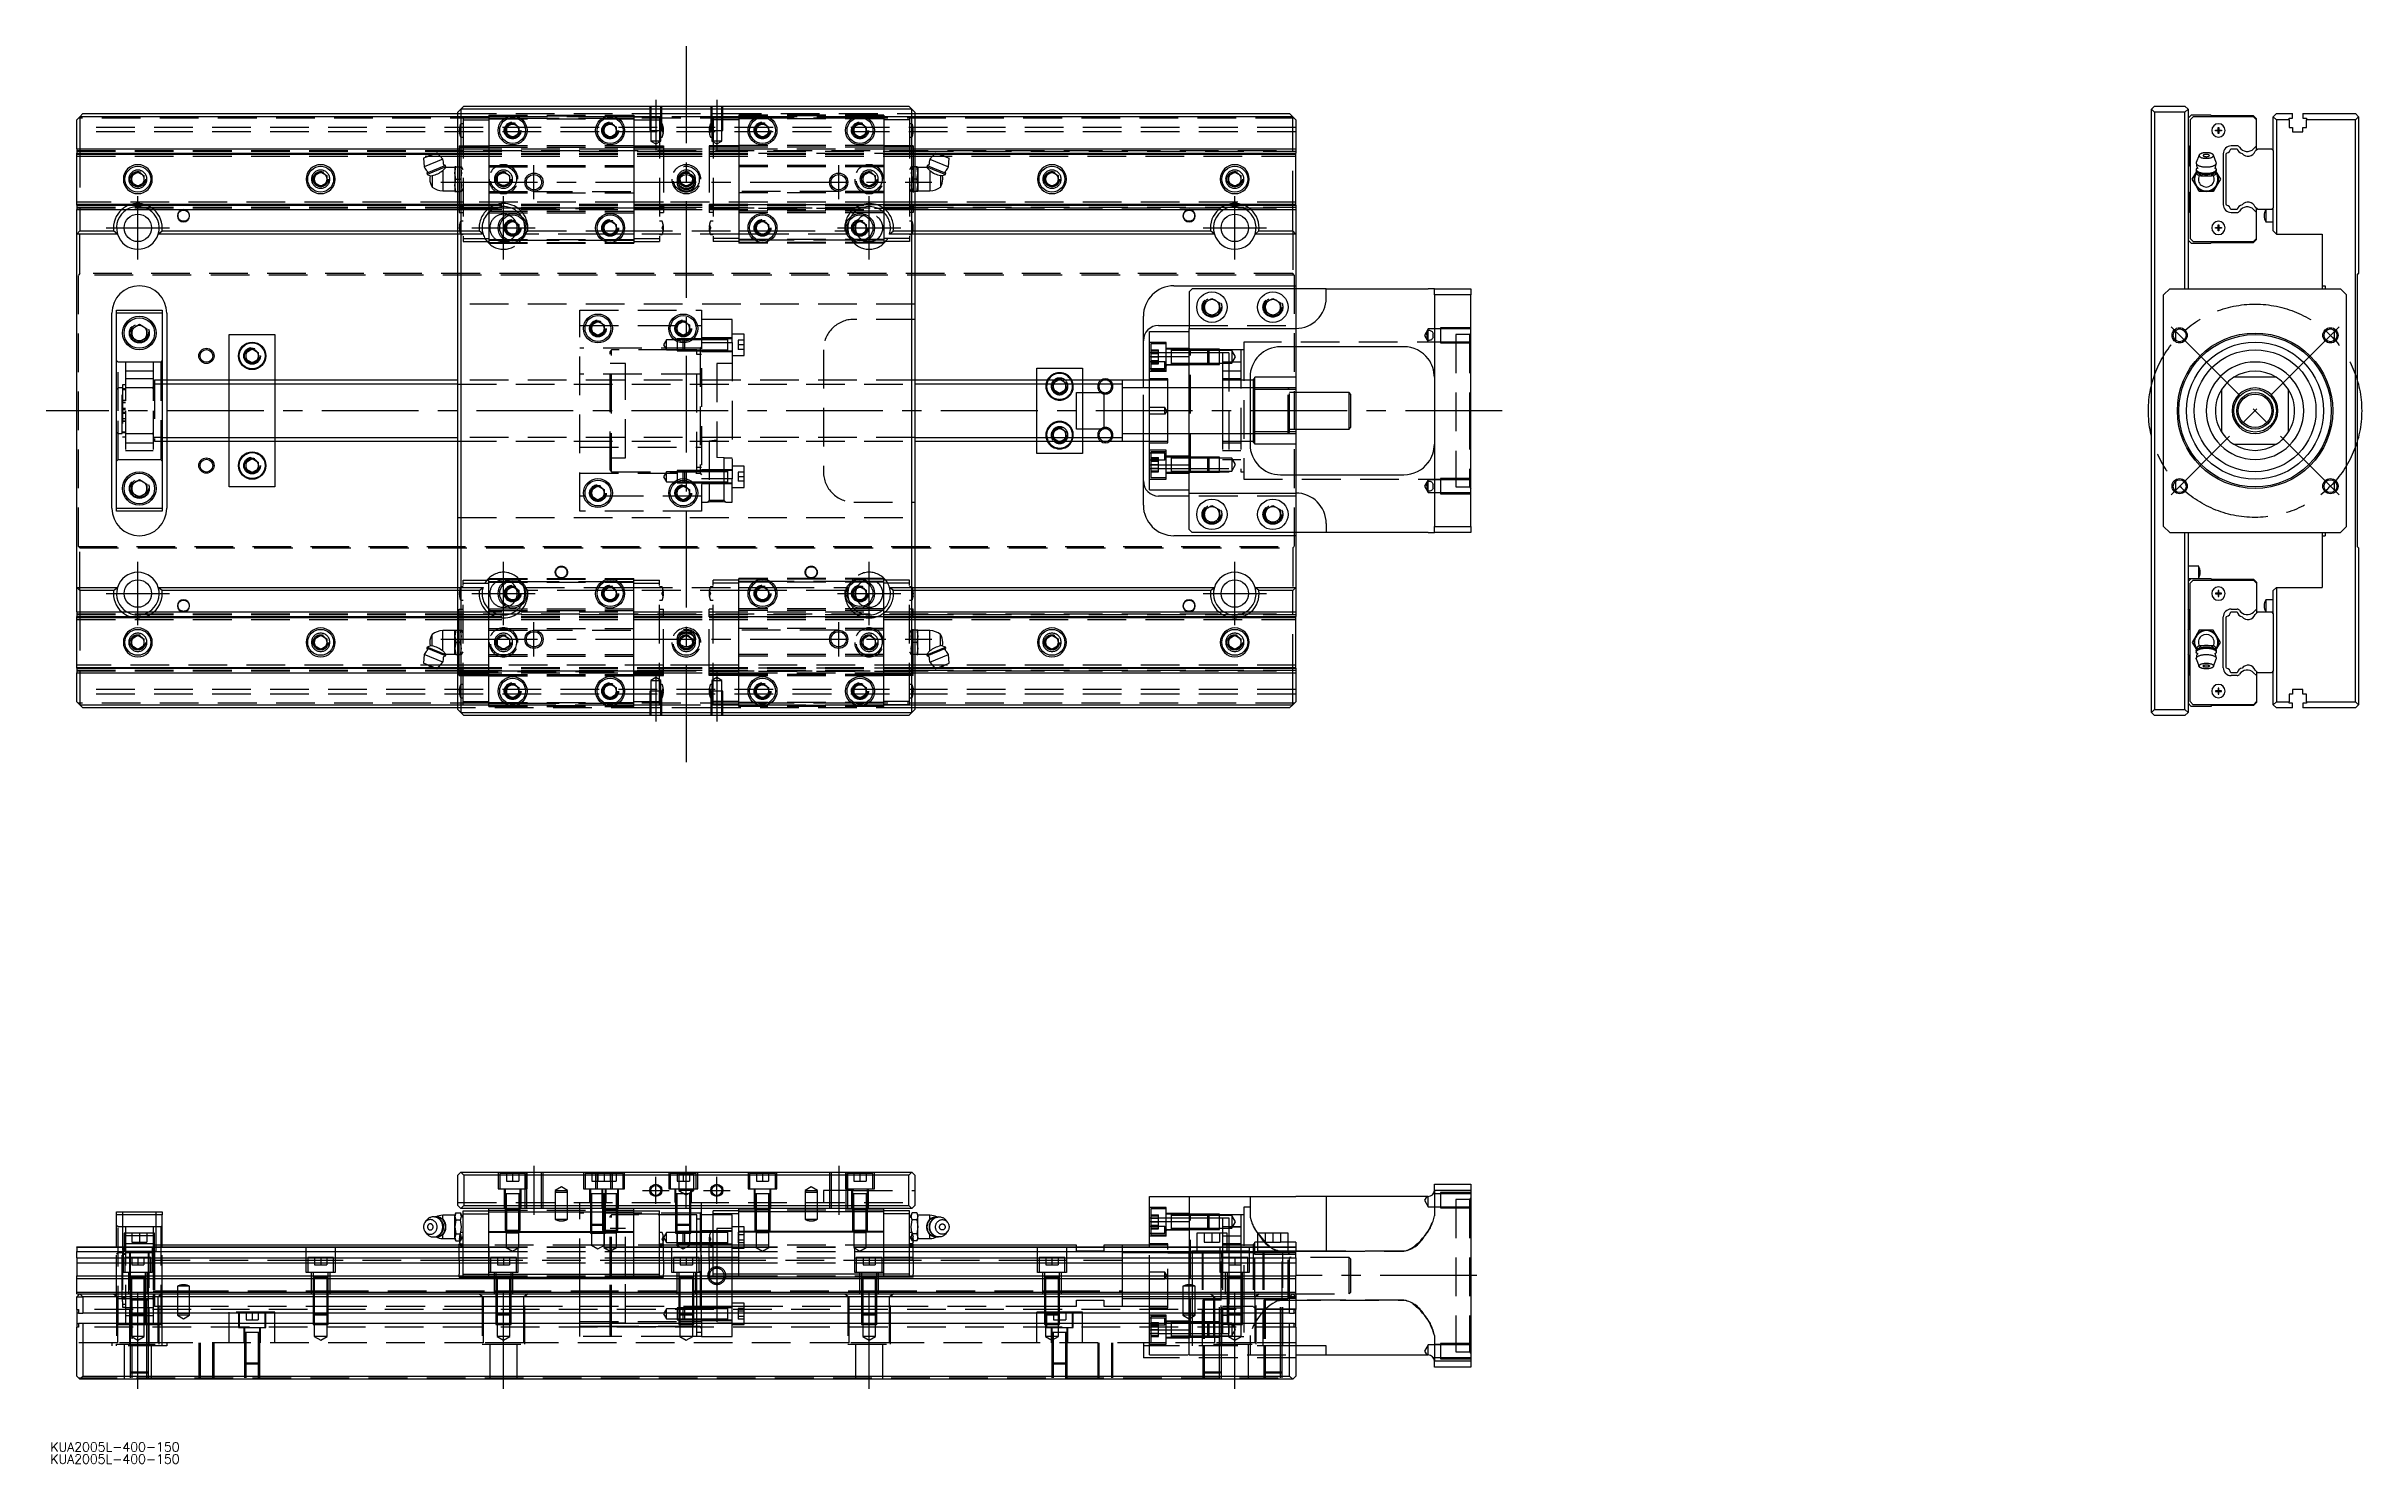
# Model space of a CAD drawing. Extents: x -10 to 750, y -346 to 120.
import ezdxf

# ---------------------------------------------------------------- set-up
doc = ezdxf.new("R2010")
doc.units = 0
doc.linetypes.add('CENTER', pattern=[50.8, 31.75, -6.35, 6.35, -6.35])
doc.linetypes.add('DASHED', pattern=[19.05, 12.7, -6.35])
doc.layers.get('0').update_dxf_attribs({"linetype": 'CONTINUOUS'})
doc.layers.add('CENTER', color=1, linetype='CENTER')
doc.styles.get("Standard").update_dxf_attribs({"font": 'txt.shx', "height": 3, "bigfont": 'bigfont.shx'})

# ---------------------------------------------------------------- blocks, each defined once
blk = doc.blocks.new('*U2')
at = {"color": 7, "linetype": 'CONTINUOUS'}
blk.add_text('KUA2005L-400-150', height=3, dxfattribs=at).set_placement((-8.73, -341.53))
blk = doc.blocks.new('*U3')
at = {"color": 7, "linetype": 'CONTINUOUS'}
blk.add_text('KUA2005L-400-150', height=3, dxfattribs=at).set_placement((-8.73, -345.53))

msp = doc.modelspace()

# ---------------------------------------------------------------- linework, layer by layer
at = {"color": 7, "linetype": 'CONTINUOUS'}
for p, q in [((125, 98), (126, 99)), ((126, 99), (127, 100)), ((274, 99), (126, 99)), ((126, 99), (126, -99)), ((127, 100), (273, 100)), ((273, 100), (274, 99)), ((274, 99), (275, 98)), ((274, -99), (274, 99)), ((681.83, 100), (680.83, 99)), ((680.83, 99), (681.83, 98)), ((680.83, -99), (680.83, 99)), ((681.83, 100), (691.83, 100)), ((692.83, 99), (691.83, 100)), ((691.83, 98), (692.83, 99)), ((692.83, 99), (692.83, 40)), ((1, 96.5), (0, 95.5)), ((0, 86), (0, 95.5)), ((2, 97.5), (1, 96.5)), ((1, 96.5), (1, 86)), ((125, 96.5), (1, 96.5)), ((2, 97.5), (125, 97.5)), ((125, -98), (125, 98)), ((141, 93.15), (143, 94.31)), ((141, 90.85), (141, 93.15)), ((143, 94.31), (145, 93.15)), ((145, 93.15), (145, 90.85)), ((173, 93.15), (175, 94.31)), ((173, 90.85), (173, 93.15)), ((175, 94.31), (177, 93.15)), ((177, 93.15), (177, 90.85)), ((223, 93.15), (225, 94.31)), ((223, 90.85), (223, 93.15)), ((225, 94.31), (227, 93.15)), ((227, 93.15), (227, 90.85)), ((255, 93.15), (257, 94.31)), ((255, 90.85), (255, 93.15)), ((257, 94.31), (259, 93.15)), ((259, 93.15), (259, 90.85)), ((275, 98), (275, -98)), ((275, 97.5), (398, 97.5)), ((399, 96.5), (275, 96.5)), ((399, 96.5), (398, 97.5)), ((399, 86), (399, 96.5)), ((400, 95.5), (399, 96.5)), ((400, 95.5), (400, 86)), ((691.83, 98), (681.83, 98)), ((681.83, 98), (681.83, -98)), ((691.83, 40), (691.83, 98)), ((693.83, 97), (692.83, 96)), ((694.53, 96.45), (693.53, 95.45)), ((693.53, 95.45), (693.53, 56.55)), ((700.33, 97), (693.83, 97)), ((714.33, 96.45), (694.53, 96.45)), ((700.58, 96.75), (700.33, 97)), ((714.33, 96.75), (700.58, 96.75)), ((701.83, 92.1), (702.73, 92.1)), ((701.83, 91.9), (701.83, 92.1)), ((702.73, 91.9), (701.83, 91.9)), ((702.73, 92.1), (702.73, 93)), ((702.73, 93), (702.93, 93)), ((702.73, 92.1), (702.83, 92)), ((702.73, 91.9), (702.83, 92)), ((702.73, 91), (702.73, 91.9)), ((702.93, 92.1), (702.83, 92)), ((702.93, 91.9), (702.83, 92)), ((702.93, 93), (702.93, 92.1)), ((702.93, 92.1), (703.83, 92.1)), ((703.83, 91.9), (702.93, 91.9)), ((702.93, 91.9), (702.93, 91)), ((703.83, 92.1), (703.83, 91.9)), ((715.33, 95.75), (714.33, 96.75)), ((715.33, 95.45), (714.33, 96.45)), ((715.33, 95.45), (715.33, 95.75)), ((715.33, 86.92), (715.33, 95.45)), ((720.83, 96.5), (721.83, 97.5)), ((720.83, 85.4), (720.83, 96.5)), ((721.83, 95.5), (720.83, 96.5)), ((721.83, 97.5), (727.13, 97.5)), ((721.83, 95.5), (721.83, 58)), ((725.98, 95.5), (721.83, 95.5)), ((725.98, 96), (727.13, 96)), ((725.98, 95.5), (725.98, 96)), ((725.98, 95.5), (725.98, 93)), ((725.98, 93), (727.13, 93)), ((727.13, 96), (727.13, 97.5)), ((727.13, 93), (727.13, 91.5)), ((727.13, 91.5), (730.53, 91.5)), ((730.53, 97.5), (747.83, 97.5)), ((730.53, 97.5), (730.53, 96)), ((730.53, 96), (731.68, 96)), ((730.53, 91.5), (730.53, 93)), ((730.53, 93), (731.68, 93)), ((731.68, 96), (731.68, 95.5)), ((731.68, 93), (731.68, 95.5)), ((747.83, 95.5), (731.68, 95.5)), ((747.83, 97.5), (748.83, 96.5)), ((748.83, 96.5), (747.83, 95.5)), ((747.83, -95.5), (747.83, 95.5)), ((748.83, 96.5), (748.83, 45)), ((0, 86), (0, 84.48)), ((0, 86), (125, 86)), ((0, 84.2), (0, 84.48)), ((0, 84.48), (117.73, 84.48)), ((0, 67.8), (0, 84.2)), ((0, 84.2), (117.05, 84.2)), ((118.2, 84.68), (113.77, 82.84)), ((120.07, 82.53), (118.2, 84.68)), ((118.37, 84.48), (125, 84.48)), ((118.62, 84.2), (125, 84.2)), ((143, 89.69), (141, 90.85)), ((145, 90.85), (143, 89.69)), ((175, 89.69), (173, 90.85)), ((177, 90.85), (175, 89.69)), ((225, 89.69), (223, 90.85)), ((227, 90.85), (225, 89.69)), ((257, 89.69), (255, 90.85)), ((259, 90.85), (257, 89.69)), ((275, 86), (400, 86)), ((275, 84.48), (281.63, 84.48)), ((275, 84.2), (281.38, 84.2)), ((281.8, 84.68), (279.93, 82.53)), ((281.8, 84.68), (286.23, 82.84)), ((282.27, 84.48), (400, 84.48)), ((282.95, 84.2), (400, 84.2)), ((400, 86), (400, 84.48)), ((400, 84.2), (400, 84.48)), ((400, 67.8), (400, 84.2)), ((692.83, 87), (693.33, 86.5)), ((693.33, 86.5), (693.33, 80.5)), ((696.45, 83.89), (695.56, 81.44)), ((696.45, 83.89), (696.43, 83.81)), ((696.43, 83.81), (696.43, 83.73)), ((696.43, 83.73), (696.45, 83.65)), ((696.48, 83.95), (696.45, 83.89)), ((696.45, 83.65), (696.48, 83.58)), ((696.52, 84.02), (696.48, 83.95)), ((696.58, 84.08), (696.52, 84.02)), ((696.64, 84.14), (696.58, 84.08)), ((696.72, 84.2), (696.64, 84.14)), ((696.81, 84.25), (696.72, 84.2)), ((696.9, 84.31), (696.81, 84.25)), ((697.01, 84.36), (696.9, 84.31)), ((697.13, 84.41), (697.01, 84.36)), ((697.25, 84.45), (697.13, 84.41)), ((697.39, 84.49), (697.25, 84.45)), ((697.53, 84.53), (697.39, 84.49)), ((697.68, 84.57), (697.53, 84.53)), ((697.83, 84.6), (697.68, 84.57)), ((697.99, 84.62), (697.83, 84.6)), ((697.85, 83.83), (697.83, 83.79)), ((697.83, 83.79), (697.83, 83.76)), ((697.83, 83.76), (697.83, 83.73)), ((697.83, 83.73), (697.85, 83.69)), ((697.86, 83.86), (697.85, 83.83)), ((697.85, 83.69), (697.86, 83.66)), ((697.89, 83.89), (697.86, 83.86)), ((697.86, 83.66), (697.89, 83.63)), ((697.92, 83.92), (697.89, 83.89)), ((697.89, 83.63), (697.92, 83.6)), ((697.96, 83.95), (697.92, 83.92)), ((697.92, 83.6), (697.96, 83.57)), ((698.01, 83.98), (697.96, 83.95)), ((698.15, 84.64), (697.99, 84.62)), ((698.06, 84.01), (698.01, 83.98)), ((698.12, 84.03), (698.06, 84.01)), ((698.19, 84.05), (698.12, 84.03)), ((698.32, 84.66), (698.15, 84.64)), ((698.26, 84.07), (698.19, 84.05)), ((698.33, 84.09), (698.26, 84.07)), ((698.49, 84.67), (698.32, 84.66)), ((698.41, 84.11), (698.33, 84.09)), ((698.49, 84.12), (698.41, 84.11)), ((698.66, 84.68), (698.49, 84.67)), ((698.57, 84.13), (698.49, 84.12)), ((698.66, 84.14), (698.57, 84.13)), ((698.83, 84.68), (698.66, 84.68)), ((698.74, 84.14), (698.66, 84.14)), ((698.83, 84.14), (698.74, 84.14)), ((699, 84.68), (698.83, 84.68)), ((698.92, 84.14), (698.83, 84.14)), ((699, 84.14), (698.92, 84.14)), ((699.17, 84.67), (699, 84.68)), ((699.09, 84.13), (699, 84.14)), ((699.17, 84.12), (699.09, 84.13)), ((699.34, 84.66), (699.17, 84.67)), ((699.25, 84.11), (699.17, 84.12)), ((699.33, 84.09), (699.25, 84.11)), ((699.4, 84.07), (699.33, 84.09)), ((699.51, 84.64), (699.34, 84.66)), ((699.47, 84.05), (699.4, 84.07)), ((699.54, 84.03), (699.47, 84.05)), ((699.67, 84.62), (699.51, 84.64)), ((699.6, 84.01), (699.54, 84.03)), ((699.65, 83.98), (699.6, 84.01)), ((699.7, 83.95), (699.65, 83.98)), ((699.83, 84.6), (699.67, 84.62)), ((699.74, 83.92), (699.7, 83.95)), ((699.7, 83.57), (699.74, 83.6)), ((699.77, 83.89), (699.74, 83.92)), ((699.74, 83.6), (699.77, 83.63)), ((699.8, 83.86), (699.77, 83.89)), ((699.77, 83.63), (699.8, 83.66)), ((699.81, 83.83), (699.8, 83.86)), ((699.8, 83.66), (699.81, 83.69)), ((699.83, 83.79), (699.81, 83.83)), ((699.81, 83.69), (699.83, 83.73)), ((699.98, 84.57), (699.83, 84.6)), ((699.83, 83.76), (699.83, 83.79)), ((699.83, 83.73), (699.83, 83.76)), ((700.13, 84.53), (699.98, 84.57)), ((700.27, 84.49), (700.13, 84.53)), ((700.41, 84.45), (700.27, 84.49)), ((700.53, 84.41), (700.41, 84.45)), ((700.65, 84.36), (700.53, 84.41)), ((700.76, 84.31), (700.65, 84.36)), ((700.85, 84.25), (700.76, 84.31)), ((700.94, 84.2), (700.85, 84.25)), ((701.02, 84.14), (700.94, 84.2)), ((701.08, 84.08), (701.02, 84.14)), ((701.14, 84.02), (701.08, 84.08)), ((701.18, 83.95), (701.14, 84.02)), ((701.21, 83.89), (701.18, 83.95)), ((701.18, 83.58), (701.21, 83.65)), ((701.23, 83.81), (701.21, 83.89)), ((702.1, 81.44), (701.21, 83.89)), ((701.21, 83.65), (701.23, 83.73)), ((701.23, 83.73), (701.23, 83.81)), ((702.93, 91), (702.73, 91)), ((704.4, 84.33), (704.4, 67.67)), ((705.33, 84.2), (705.49, 84.48)), ((705.33, 67.8), (705.33, 84.2)), ((706.89, 86), (708.97, 86)), ((708.91, 86.93), (707, 86.93)), ((715.33, 86.92), (714.37, 85.95)), ((714.88, 85.15), (715.33, 85.6)), ((715.33, 85.6), (715.33, 86.92)), ((715.33, 85.6), (715.73, 86)), ((715.73, 86), (720.23, 86)), ((720.23, 86), (720.83, 85.4)), ((720.83, 85.4), (720.83, 66.6)), ((18, 77.15), (20, 78.31)), ((18, 74.85), (18, 77.15)), ((20, 78.31), (22, 77.15)), ((22, 77.15), (22, 74.85)), ((78, 77.15), (80, 78.31)), ((78, 74.85), (78, 77.15)), ((80, 78.31), (82, 77.15)), ((82, 77.15), (82, 74.85)), ((113.77, 82.84), (113.97, 80)), ((120.07, 82.53), (113.97, 80)), ((120.93, 80.45), (114.83, 77.93)), ((115.04, 78.44), (114.83, 77.93)), ((114.83, 77.93), (114.98, 77.56)), ((121.08, 80.08), (114.98, 77.56)), ((114.98, 77.56), (116.1, 77.09)), ((115.94, 77.07), (116.6, 77.18)), ((116.6, 77.18), (116.6, 73.4)), ((120.04, 78.83), (121.08, 79.85)), ((120.04, 78.83), (120.04, 72.15)), ((120.93, 80.45), (120.42, 80.66)), ((120.9, 79.64), (121.08, 80.08)), ((121.08, 80.08), (120.93, 80.45)), ((124.04, 79.85), (121.08, 79.85)), ((124.4, 80), (124.04, 80)), ((124.04, 80), (124.04, 78)), ((124.04, 78), (124.4, 80)), ((124.4, 76), (124.04, 78)), ((124.04, 78), (124.04, 74)), ((124.04, 74), (124.4, 76)), ((124.4, 80), (125, 80)), ((124.4, 76), (125, 76)), ((275.6, 80), (275, 80)), ((275.6, 76), (275, 76)), ((275.6, 80), (275.96, 80)), ((275.96, 78), (275.6, 80)), ((275.6, 76), (275.96, 78)), ((275.96, 74), (275.6, 76)), ((275.96, 80), (275.96, 78)), ((278.92, 79.85), (275.96, 79.85)), ((275.96, 78), (275.96, 74)), ((279.07, 80.45), (278.92, 80.08)), ((278.92, 80.08), (279.1, 79.64)), ((278.92, 80.08), (285.02, 77.56)), ((279.96, 78.83), (278.92, 79.85)), ((279.58, 80.66), (279.07, 80.45)), ((279.07, 80.45), (285.17, 77.93)), ((279.93, 82.53), (286.03, 80)), ((279.96, 78.83), (279.96, 72.15)), ((284.06, 77.07), (283.4, 77.18)), ((283.4, 77.18), (283.4, 73.4)), ((283.9, 77.09), (285.02, 77.56)), ((285.17, 77.93), (284.96, 78.44)), ((285.02, 77.56), (285.17, 77.93)), ((286.03, 80), (286.23, 82.84)), ((318, 77.15), (320, 78.31)), ((318, 74.85), (318, 77.15)), ((320, 78.31), (322, 77.15)), ((322, 77.15), (322, 74.85)), ((378, 77.15), (380, 78.31)), ((378, 74.85), (378, 77.15)), ((380, 78.31), (382, 77.15)), ((382, 77.15), (382, 74.85)), ((693.33, 80.5), (692.83, 80)), ((694.21, 76), (695.37, 78)), ((695.37, 74), (694.21, 76)), ((695.37, 78), (695.65, 78.49)), ((695.56, 81.44), (695.53, 81.27)), ((695.53, 81.27), (695.54, 81.17)), ((695.55, 79.33), (695.53, 79.26)), ((695.53, 79.26), (695.53, 79.19)), ((695.53, 79.19), (695.54, 79.09)), ((695.53, 79.19), (695.53, 78.82)), ((695.53, 78.82), (695.53, 78.75)), ((695.53, 78.75), (695.55, 78.69)), ((695.54, 81.17), (695.57, 81.07)), ((695.54, 79.09), (695.57, 78.99)), ((695.57, 79.39), (695.55, 79.33)), ((695.55, 78.69), (695.57, 78.62)), ((695.57, 81.07), (695.62, 80.97)), ((695.6, 79.46), (695.57, 79.39)), ((695.57, 78.99), (695.62, 78.9)), ((695.57, 78.62), (695.6, 78.55)), ((695.65, 79.52), (695.6, 79.46)), ((695.6, 78.55), (695.65, 78.49)), ((695.62, 80.97), (695.69, 80.88)), ((695.62, 78.9), (695.69, 78.8)), ((695.7, 79.59), (695.65, 79.52)), ((695.65, 78.49), (695.7, 78.42)), ((695.69, 80.88), (695.78, 80.78)), ((695.69, 78.8), (695.78, 78.71)), ((695.76, 79.65), (695.7, 79.59)), ((695.7, 78.42), (695.76, 78.36)), ((695.74, 77.98), (695.75, 78.05)), ((695.74, 77.91), (695.74, 77.98)), ((695.75, 77.84), (695.74, 77.91)), ((695.75, 78.05), (695.77, 78.12)), ((695.76, 77.78), (695.75, 77.84)), ((695.83, 79.71), (695.76, 79.65)), ((695.76, 78.36), (695.83, 78.3)), ((695.77, 77.72), (695.76, 77.78)), ((695.77, 78.12), (695.79, 78.2)), ((695.8, 77.66), (695.77, 77.72)), ((695.78, 80.78), (695.89, 80.69)), ((695.78, 78.71), (695.89, 78.62)), ((695.79, 78.2), (695.82, 78.27)), ((695.83, 77.61), (695.8, 77.66)), ((695.82, 78.27), (695.83, 78.29)), ((695.89, 79.77), (695.83, 79.71)), ((695.83, 78.3), (695.95, 78.21)), ((695.83, 78.3), (696.82, 77.46)), ((695.86, 77.55), (695.83, 77.61)), ((695.91, 77.5), (695.86, 77.55)), ((695.89, 80.69), (696.02, 80.61)), ((695.89, 78.62), (696.02, 78.53)), ((695.95, 77.46), (695.91, 77.5)), ((695.95, 78.21), (696.09, 78.12)), ((696.01, 77.41), (695.95, 77.46)), ((696.07, 77.36), (696.01, 77.41)), ((696.02, 80.61), (696.16, 80.52)), ((696.02, 78.53), (696.16, 78.45)), ((696.15, 77.32), (696.07, 77.36)), ((696.09, 78.12), (696.25, 78.03)), ((696.23, 77.28), (696.15, 77.32)), ((696.16, 80.52), (696.32, 80.45)), ((696.16, 78.45), (696.32, 78.37)), ((696.32, 77.24), (696.23, 77.28)), ((696.25, 78.03), (696.42, 77.96)), ((696.32, 80.45), (696.5, 80.37)), ((696.32, 78.37), (696.5, 78.3)), ((696.42, 77.21), (696.32, 77.24)), ((696.42, 77.96), (696.62, 77.88)), ((696.51, 77.18), (696.42, 77.21)), ((696.48, 83.58), (696.53, 83.5)), ((696.5, 80.37), (696.69, 80.31)), ((696.5, 78.3), (696.69, 78.23)), ((696.53, 83.5), (696.6, 83.42)), ((696.6, 83.42), (696.68, 83.35)), ((696.62, 77.88), (696.82, 77.82)), ((696.68, 83.35), (696.78, 83.28)), ((696.69, 80.31), (696.89, 80.24)), ((696.69, 78.23), (696.89, 78.17)), ((696.78, 83.28), (696.89, 83.22)), ((696.82, 77.82), (697.04, 77.76)), ((696.99, 77.35), (696.82, 77.46)), ((696.89, 83.22), (697.02, 83.16)), ((696.89, 80.24), (697.11, 80.19)), ((696.89, 78.17), (697.11, 78.11)), ((697.19, 77.27), (696.99, 77.35)), ((697.02, 83.16), (697.16, 83.1)), ((697.04, 77.76), (697.28, 77.71)), ((697.11, 80.19), (697.33, 80.14)), ((697.11, 78.11), (697.33, 78.07)), ((697.16, 83.1), (697.31, 83.05)), ((697.28, 77.71), (697.52, 77.66)), ((697.31, 83.05), (697.48, 83)), ((697.33, 80.14), (697.57, 80.1)), ((697.33, 78.07), (697.57, 78.02)), ((697.48, 83), (697.65, 82.96)), ((697.52, 77.66), (697.77, 77.63)), ((697.57, 80.1), (697.81, 80.07)), ((697.57, 78.02), (697.81, 77.99)), ((697.65, 82.96), (697.84, 82.92)), ((697.77, 77.63), (698.03, 77.6)), ((697.81, 80.07), (698.06, 80.04)), ((697.81, 77.99), (698.06, 77.96)), ((697.84, 82.92), (698.03, 82.9)), ((697.96, 83.57), (698.01, 83.54)), ((698.01, 83.54), (698.06, 83.51)), ((698.03, 82.9), (698.22, 82.87)), ((698.03, 77.6), (698.29, 77.58)), ((698.06, 83.51), (698.12, 83.49)), ((698.06, 80.04), (698.31, 80.02)), ((698.06, 77.96), (698.31, 77.94)), ((698.12, 83.49), (698.19, 83.47)), ((698.19, 83.47), (698.26, 83.45)), ((698.22, 82.87), (698.42, 82.86)), ((698.26, 83.45), (698.33, 83.43)), ((698.29, 77.58), (698.56, 77.56)), ((698.31, 80.02), (698.57, 80.01)), ((698.31, 77.94), (698.57, 77.93)), ((698.33, 83.43), (698.41, 83.41)), ((698.41, 83.41), (698.49, 83.4)), ((698.42, 82.86), (698.63, 82.85)), ((698.49, 83.4), (698.57, 83.39)), ((698.56, 77.56), (698.83, 77.56)), ((698.57, 83.39), (698.66, 83.38)), ((698.57, 80.01), (698.83, 80)), ((698.57, 77.93), (698.83, 77.93)), ((698.63, 82.85), (698.83, 82.84)), ((698.66, 83.38), (698.74, 83.38)), ((698.74, 83.38), (698.83, 83.38)), ((698.83, 83.38), (698.92, 83.38)), ((698.83, 82.84), (699.03, 82.85)), ((698.83, 80), (699.09, 80.01)), ((698.83, 77.93), (699.09, 77.93)), ((698.83, 77.56), (699.1, 77.56)), ((698.92, 83.38), (699, 83.38)), ((699, 83.38), (699.09, 83.39)), ((699.03, 82.85), (699.24, 82.86)), ((699.09, 83.39), (699.17, 83.4)), ((699.09, 80.01), (699.35, 80.02)), ((699.09, 77.93), (699.35, 77.94)), ((699.1, 77.56), (699.37, 77.58)), ((699.17, 83.4), (699.25, 83.41)), ((699.24, 82.86), (699.44, 82.87)), ((699.25, 83.41), (699.33, 83.43)), ((699.33, 83.43), (699.4, 83.45)), ((699.35, 80.02), (699.6, 80.04)), ((699.35, 77.94), (699.6, 77.96)), ((699.37, 77.58), (699.63, 77.6)), ((699.4, 83.45), (699.47, 83.47)), ((699.44, 82.87), (699.63, 82.9)), ((699.47, 83.47), (699.54, 83.49)), ((699.54, 83.49), (699.6, 83.51)), ((699.6, 83.51), (699.65, 83.54)), ((699.6, 80.04), (699.85, 80.07)), ((699.6, 77.96), (699.85, 77.99)), ((699.63, 82.9), (699.82, 82.92)), ((699.63, 77.6), (699.89, 77.63)), ((699.65, 83.54), (699.7, 83.57)), ((699.82, 82.92), (700.01, 82.96)), ((699.85, 80.07), (700.09, 80.1)), ((699.85, 77.99), (700.09, 78.02)), ((699.89, 77.63), (700.14, 77.66)), ((700.01, 82.96), (700.18, 83)), ((700.09, 80.1), (700.33, 80.14)), ((700.09, 78.02), (700.33, 78.07)), ((700.14, 77.66), (700.38, 77.71)), ((700.18, 83), (700.35, 83.05)), ((700.33, 80.14), (700.55, 80.19)), ((700.33, 78.07), (700.55, 78.11)), ((700.35, 83.05), (700.5, 83.1)), ((700.38, 77.71), (700.62, 77.76)), ((700.61, 77.32), (700.4, 77.25)), ((700.5, 83.1), (700.64, 83.16)), ((700.55, 80.19), (700.77, 80.24)), ((700.55, 78.11), (700.77, 78.17)), ((700.84, 77.46), (700.61, 77.32)), ((700.62, 77.76), (700.84, 77.82)), ((700.64, 83.16), (700.77, 83.22)), ((700.77, 83.22), (700.88, 83.28)), ((700.77, 80.24), (700.97, 80.31)), ((700.77, 78.17), (700.97, 78.23)), ((700.84, 77.46), (701.83, 78.3)), ((700.84, 77.82), (701.04, 77.88)), ((700.88, 83.28), (700.98, 83.35)), ((700.97, 80.31), (701.16, 80.37)), ((700.97, 78.23), (701.16, 78.3)), ((700.98, 83.35), (701.06, 83.42)), ((701.04, 77.88), (701.24, 77.96)), ((701.06, 83.42), (701.13, 83.5)), ((701.13, 83.5), (701.18, 83.58)), ((701.24, 77.21), (701.15, 77.18)), ((701.16, 80.37), (701.34, 80.45)), ((701.16, 78.3), (701.34, 78.37)), ((701.24, 77.96), (701.41, 78.03)), ((701.34, 77.24), (701.24, 77.21)), ((701.34, 80.45), (701.5, 80.52)), ((701.34, 78.37), (701.5, 78.45)), ((701.43, 77.28), (701.34, 77.24)), ((701.41, 78.03), (701.57, 78.12)), ((701.51, 77.32), (701.43, 77.28)), ((701.5, 80.52), (701.64, 80.61)), ((701.5, 78.45), (701.64, 78.53)), ((701.58, 77.36), (701.51, 77.32)), ((701.57, 78.12), (701.71, 78.21)), ((701.65, 77.41), (701.58, 77.36)), ((701.64, 80.61), (701.77, 80.69)), ((701.64, 78.53), (701.77, 78.62)), ((701.71, 77.46), (701.65, 77.41)), ((701.71, 78.21), (701.83, 78.3)), ((701.75, 77.5), (701.71, 77.46)), ((701.8, 77.55), (701.75, 77.5)), ((701.77, 80.69), (701.88, 80.78)), ((701.83, 79.71), (701.77, 79.77)), ((701.77, 78.62), (701.88, 78.71)), ((701.83, 77.61), (701.8, 77.55)), ((701.9, 79.65), (701.83, 79.71)), ((701.83, 78.3), (701.9, 78.36)), ((701.83, 78.29), (701.84, 78.27)), ((701.86, 77.66), (701.83, 77.61)), ((701.84, 78.27), (701.87, 78.2)), ((701.89, 77.72), (701.86, 77.66)), ((701.87, 78.2), (701.89, 78.12)), ((701.88, 80.78), (701.97, 80.88)), ((701.88, 78.71), (701.97, 78.8)), ((701.89, 78.12), (701.91, 78.05)), ((701.9, 77.78), (701.89, 77.72)), ((701.96, 79.59), (701.9, 79.65)), ((701.9, 78.36), (701.96, 78.42)), ((701.91, 77.84), (701.9, 77.78)), ((701.91, 78.05), (701.92, 77.98)), ((701.92, 77.91), (701.91, 77.84)), ((701.92, 77.98), (701.92, 77.91)), ((702.01, 79.52), (701.96, 79.59)), ((701.96, 78.42), (702.01, 78.49)), ((701.97, 80.88), (702.04, 80.97)), ((701.97, 78.8), (702.04, 78.9)), ((702.06, 79.46), (702.01, 79.52)), ((702.01, 78.49), (702.06, 78.55)), ((702.01, 78.49), (702.29, 78)), ((702.04, 80.97), (702.09, 81.07)), ((702.04, 78.9), (702.09, 78.99)), ((702.09, 79.39), (702.06, 79.46)), ((702.06, 78.55), (702.09, 78.62)), ((702.09, 81.07), (702.12, 81.17)), ((702.11, 79.33), (702.09, 79.39)), ((702.09, 78.99), (702.12, 79.09)), ((702.09, 78.62), (702.11, 78.69)), ((702.13, 81.27), (702.1, 81.44)), ((702.13, 79.26), (702.11, 79.33)), ((702.11, 78.69), (702.13, 78.75)), ((702.12, 81.17), (702.13, 81.27)), ((702.12, 79.09), (702.13, 79.19)), ((702.13, 79.19), (702.13, 79.26)), ((702.13, 78.82), (702.13, 79.19)), ((702.13, 78.75), (702.13, 78.82)), ((702.29, 78), (703.45, 76)), ((703.45, 76), (702.29, 74)), ((20, 73.69), (18, 74.85)), ((22, 74.85), (20, 73.69)), ((80, 73.69), (78, 74.85)), ((82, 74.85), (80, 73.69)), ((120.04, 72.15), (124.04, 72.15)), ((124.04, 74), (124.04, 72)), ((124.4, 72), (124.04, 74)), ((124.04, 72), (124.4, 72)), ((124.4, 72), (125, 72)), ((275.6, 72), (275, 72)), ((275.6, 72), (275.96, 74)), ((275.96, 72), (275.6, 72)), ((275.96, 74), (275.96, 72)), ((275.96, 72.15), (279.96, 72.15)), ((320, 73.69), (318, 74.85)), ((322, 74.85), (320, 73.69)), ((380, 73.69), (378, 74.85)), ((382, 74.85), (380, 73.69)), ((692.83, 72), (693.33, 71.5)), ((693.33, 71.5), (693.33, 65.5)), ((696.52, 72), (695.37, 74)), ((698.83, 72), (696.52, 72)), ((701.14, 72), (698.83, 72)), ((702.29, 74), (701.14, 72)), ((0, 67.8), (125, 67.8)), ((0, 67.52), (0, 67.8)), ((0, 67.52), (0, 66)), ((0, 67.52), (125, 67.52)), ((0, 58), (0, 66)), ((0, 66), (125, 66)), ((1, 66), (1, 59)), ((141, 61.15), (143, 62.31)), ((141, 58.85), (141, 61.15)), ((143, 62.31), (145, 61.15)), ((145, 61.15), (145, 58.85)), ((173, 61.15), (175, 62.31)), ((173, 58.85), (173, 61.15)), ((175, 62.31), (177, 61.15)), ((177, 61.15), (177, 58.85)), ((223, 61.15), (225, 62.31)), ((223, 58.85), (223, 61.15)), ((225, 62.31), (227, 61.15)), ((227, 61.15), (227, 58.85)), ((255, 61.15), (257, 62.31)), ((255, 58.85), (255, 61.15)), ((257, 62.31), (259, 61.15)), ((259, 61.15), (259, 58.85)), ((275, 67.8), (400, 67.8)), ((275, 67.52), (400, 67.52)), ((275, 66), (400, 66)), ((399, 59), (399, 66)), ((400, 67.52), (400, 67.8)), ((400, 67.52), (400, 66)), ((400, 66), (400, 58)), ((693.33, 65.5), (692.83, 65)), ((702.73, 60.1), (702.73, 61)), ((702.73, 61), (702.93, 61)), ((702.93, 61), (702.93, 60.1)), ((705.49, 67.52), (705.33, 67.8)), ((708.97, 66), (706.89, 66)), ((707, 65.07), (708.91, 65.07)), ((714.37, 66.05), (715.33, 65.08)), ((715.73, 66), (714.88, 66.85)), ((715.33, 65.08), (715.33, 66.4)), ((715.33, 56.55), (715.33, 65.08)), ((720.23, 66), (715.73, 66)), ((717.83, 64.06), (717.83, 63.94)), ((718.33, 66), (718.33, 62)), ((718.33, 62), (720.83, 62)), ((720.83, 66.6), (720.23, 66)), ((720.83, 66), (720.23, 66)), ((720.83, 59), (720.83, 66.6)), ((0, 58), (1, 59)), ((0, -58), (0, 58)), ((13.29, 58), (0, 58)), ((1, 59), (12.06, 59)), ((13.29, 58), (12.06, 59)), ((26.71, 58), (27.94, 59)), ((125, 58), (26.71, 58)), ((27.94, 59), (125, 59)), ((143, 57.69), (141, 58.85)), ((145, 58.85), (143, 57.69)), ((175, 57.69), (173, 58.85)), ((177, 58.85), (175, 57.69)), ((225, 57.69), (223, 58.85)), ((227, 58.85), (225, 57.69)), ((257, 57.69), (255, 58.85)), ((259, 58.85), (257, 57.69)), ((275, 59), (372.06, 59)), ((373.29, 58), (275, 58)), ((373.29, 58), (372.06, 59)), ((386.71, 58), (387.94, 59)), ((400, 58), (386.71, 58)), ((387.94, 59), (399, 59)), ((399, 59), (400, 58)), ((400, 58), (400, 41)), ((692.83, 56), (693.83, 55)), ((693.53, 56.55), (694.53, 55.55)), ((693.83, 55), (700.33, 55)), ((694.53, 55.55), (714.33, 55.55)), ((700.33, 55), (700.58, 55.25)), ((700.58, 55.25), (714.33, 55.25)), ((701.83, 59.9), (701.83, 60.1)), ((701.83, 60.1), (702.73, 60.1)), ((702.73, 59.9), (701.83, 59.9)), ((702.73, 60.1), (702.83, 60)), ((702.73, 59.9), (702.83, 60)), ((702.73, 59), (702.73, 59.9)), ((702.93, 59), (702.73, 59)), ((702.93, 60.1), (702.83, 60)), ((702.93, 59.9), (702.83, 60)), ((702.93, 60.1), (703.83, 60.1)), ((703.83, 59.9), (702.93, 59.9)), ((702.93, 59.9), (702.93, 59)), ((703.83, 60.1), (703.83, 59.9)), ((714.33, 55.55), (715.33, 56.55)), ((714.33, 55.25), (715.33, 56.25)), ((715.33, 56.25), (715.33, 56.55)), ((720.83, 59), (721.83, 58)), ((721.83, 58), (736.83, 58)), ((736.83, 58), (736.83, 41)), ((360, 41), (400, 41)), ((366, 40), (365, 39)), ((365, 39), (365, 27)), ((410, 40), (366, 40)), ((400, 41), (400, 40)), ((410, 40), (443.5, 40)), ((410, 37), (410, 40)), ((445.5, 40), (443.5, 40)), ((445.5, 40), (457.5, 40)), ((445.5, 38), (445.5, 40)), ((445.5, 38), (445.5, -38)), ((457.5, 38), (445.5, 38)), ((457.5, 40), (457.5, 38)), ((457.5, -38), (457.5, 38)), ((686.83, 40), (684.83, 38)), ((684.83, -38), (684.83, 38)), ((686.83, 40), (742.83, 40)), ((736.83, 41), (736.83, 40)), ((736.83, 41), (737.83, 41)), ((737.83, 41), (737.83, 40)), ((744.83, 38), (742.83, 40)), ((744.83, -38), (744.83, 38)), ((748.33, 44.5), (748.83, 45)), ((748.33, 44.5), (748.33, -44.5)), ((11.5, -32), (11.5, 32)), ((13, 32), (13, 33)), ((13, 33), (28, 33)), ((13, -32), (13, 32)), ((28, 32), (13, 32)), ((28, 33), (28, 32)), ((28, 32), (28, -32)), ((29.5, 32), (29.5, 10)), ((350, 10), (350, 31)), ((370, 35.44), (372.5, 36.89)), ((370, 32.56), (370, 35.44)), ((372.5, 31.11), (370, 32.56)), ((372.5, 36.89), (375, 35.44)), ((375, 32.56), (372.5, 31.11)), ((375, 35.44), (375, 32.56)), ((390, 35.44), (392.5, 36.89)), ((390, 32.56), (390, 35.44)), ((392.5, 31.11), (390, 32.56)), ((392.5, 36.89), (395, 35.44)), ((395, 32.56), (392.5, 31.11)), ((395, 35.44), (395, 32.56)), ((18, 26.94), (20.5, 28.39)), ((18, 24.06), (18, 26.94)), ((20.5, 22.61), (18, 24.06)), ((20.5, 28.39), (23, 26.94)), ((23, 24.06), (20.5, 22.61)), ((23, 26.94), (23, 24.06)), ((50, 10), (50, 25)), ((50, 25), (65, 25)), ((65, 25), (65, 10)), ((169, 28.15), (171, 29.31)), ((169, 25.85), (169, 28.15)), ((171, 24.69), (169, 25.85)), ((171, 29.31), (173, 28.15)), ((173, 25.85), (171, 24.69)), ((173, 28.15), (173, 25.85)), ((197, 28.15), (199, 29.31)), ((197, 25.85), (197, 28.15)), ((199, 24.69), (197, 25.85)), ((199, 29.31), (201, 28.15)), ((201, 25.85), (199, 24.69)), ((201, 28.15), (201, 25.85)), ((213.6, 23.3), (213.6, 23.65)), ((213.6, 19.65), (213.6, 23.65)), ((352, 17.78), (352, 26)), ((352, 26), (365, 26)), ((355, 28), (365, 28)), ((365, 27), (400, 27)), ((365, 17.78), (365, 27)), ((443.02, 24.91), (443.06, 25.23)), ((443.06, 25.23), (443.16, 25.61)), ((443.16, 25.61), (443.3, 25.99)), ((443.3, 25.99), (443.5, 26.44)), ((443.5, 26.44), (443.72, 26.43)), ((443.5, 23.06), (443.5, 26.44)), ((443.58, 23.06), (443.5, 23.06)), ((443.82, 23.08), (443.58, 23.06)), ((443.72, 26.43), (443.94, 26.4)), ((444.04, 23.12), (443.82, 23.08)), ((443.94, 26.4), (444.15, 26.35)), ((444.29, 23.2), (444.04, 23.12)), ((444.15, 26.35), (444.35, 26.28)), ((444.52, 23.31), (444.29, 23.2)), ((444.35, 26.28), (444.58, 26.14)), ((444.72, 23.48), (444.52, 23.31)), ((444.58, 26.14), (444.77, 25.97)), ((444.88, 23.67), (444.72, 23.48)), ((444.77, 25.97), (444.91, 25.77)), ((444.99, 23.9), (444.88, 23.67)), ((444.91, 25.77), (445.02, 25.53)), ((445.06, 24.11), (444.99, 23.9)), ((445.02, 25.53), (445.08, 25.3)), ((688.83, 23.06), (688.83, 26.44)), ((740.83, 26.44), (740.83, 23.06)), ((55.5, 19.15), (57.5, 20.31)), ((55.5, 16.85), (55.5, 19.15)), ((57.5, 15.69), (55.5, 16.85)), ((57.5, 20.31), (59.5, 19.15)), ((59.5, 16.85), (57.5, 15.69)), ((59.5, 19.15), (59.5, 16.85)), ((213.6, 19.65), (213.6, 20)), ((352, -17.78), (352, 17.78)), ((352, 17.78), (365, 17.78)), ((365, -17.78), (365, 17.78)), ((365, -17.78), (365, 17.78)), ((435.5, 21), (395, 21)), ((400, 21), (400, 11)), ((125, 10), (28, 10)), ((343, 10), (275, 10)), ((315, 14), (330, 14)), ((315, 10), (315, 14)), ((321.96, 10), (322.5, 10.31)), ((322.5, 10.31), (323.04, 10)), ((330, 14), (330, 10)), ((352, 10), (343, 10)), ((343, 10), (343, -10)), ((343, 10), (343, -10)), ((385, 11), (385, -11)), ((386, 10), (385, 10)), ((386.31, 10.38), (386, 10.38)), ((386, 10.38), (386, 0)), ((386.63, 6.93), (386.63, 11)), ((400, 11), (386.63, 11)), ((400, 11), (400, 6.93)), ((721.76, 11), (707.9, 11)), ((328, -6), (328, 6)), ((328, 6), (337, 6)), ((337, 6), (337, -6)), ((386, 0), (386, -10.38)), ((386.63, -6.93), (386.63, 6.93)), ((400, 6.93), (386.63, 6.93)), ((400, 6.93), (400, -6.93)), ((417.5, 6), (400, 6)), ((418, 5.5), (417.5, 6)), ((417.5, -6), (417.5, 6)), ((418, 5.5), (418, -5.5)), ((703.83, 6.93), (703.83, -6.93)), ((725.83, -6.93), (725.83, 6.93)), ((337, -6), (328, -6)), ((386.63, -11), (386.63, -6.93)), ((400, -6.93), (386.63, -6.93)), ((400, -6), (417.5, -6)), ((400, -6.93), (400, -11)), ((417.5, -6), (418, -5.5)), ((28, -10), (125, -10)), ((29.5, -10), (29.5, -32)), ((50, -25), (50, -10)), ((65, -10), (65, -25)), ((275, -10), (343, -10)), ((315, -14), (315, -10)), ((330, -14), (315, -14)), ((322.5, -10.31), (321.96, -10)), ((323.04, -10), (322.5, -10.31)), ((330, -10), (330, -14)), ((343, -10), (352, -10)), ((350, -31), (350, -10)), ((359.1, -15.18), (359.1, -20.18)), ((385, -10), (386, -10)), ((386, -10.38), (386.31, -10.38)), ((400, -11), (386.63, -11)), ((400, -11), (400, -21)), ((707.9, -11), (721.76, -11)), ((18, -24.06), (20.5, -22.61)), ((20.5, -22.61), (23, -24.06)), ((55.5, -16.85), (57.5, -15.69)), ((55.5, -19.15), (55.5, -16.85)), ((57.5, -20.31), (55.5, -19.15)), ((57.5, -15.69), (59.5, -16.85)), ((59.5, -19.15), (57.5, -20.31)), ((59.5, -16.85), (59.5, -19.15)), ((352, -17.78), (365, -17.78)), ((352, -26), (352, -17.78)), ((365, -27), (365, -17.78)), ((395, -21), (435.5, -21)), ((18, -26.94), (18, -24.06)), ((20.5, -28.39), (18, -26.94)), ((23, -26.94), (20.5, -28.39)), ((23, -24.06), (23, -26.94)), ((65, -25), (50, -25)), ((169, -25.85), (171, -24.69)), ((169, -28.15), (169, -25.85)), ((171, -29.31), (169, -28.15)), ((171, -24.69), (173, -25.85)), ((173, -28.15), (171, -29.31)), ((173, -25.85), (173, -28.15)), ((197, -25.85), (199, -24.69)), ((197, -28.15), (197, -25.85)), ((199, -29.31), (197, -28.15)), ((199, -24.69), (201, -25.85)), ((201, -28.15), (199, -29.31)), ((201, -25.85), (201, -28.15)), ((213.6, -23.65), (213.6, -23.65)), ((352, -26), (365, -26)), ((365, -28), (355, -28)), ((365, -39), (365, -27)), ((365, -27), (400, -27)), ((443.02, -24.59), (443.06, -24.27)), ((443.06, -24.27), (443.16, -23.89)), ((443.16, -23.89), (443.3, -23.51)), ((443.3, -23.51), (443.5, -23.06)), ((443.5, -23.06), (443.72, -23.07)), ((443.5, -26.44), (443.5, -23.06)), ((443.58, -26.43), (443.5, -26.44)), ((443.82, -26.42), (443.58, -26.43)), ((443.72, -23.07), (443.94, -23.1)), ((444.04, -26.38), (443.82, -26.42)), ((443.94, -23.1), (444.15, -23.15)), ((444.29, -26.3), (444.04, -26.38)), ((444.15, -23.15), (444.35, -23.22)), ((444.52, -26.18), (444.29, -26.3)), ((444.35, -23.22), (444.58, -23.35)), ((444.72, -26.02), (444.52, -26.18)), ((444.58, -23.35), (444.77, -23.53)), ((444.88, -25.83), (444.72, -26.02)), ((444.77, -23.53), (444.91, -23.73)), ((444.99, -25.6), (444.88, -25.83)), ((444.91, -23.73), (445.02, -23.96)), ((445.06, -25.39), (444.99, -25.6)), ((445.02, -23.96), (445.08, -24.2)), ((688.83, -26.44), (688.83, -23.06)), ((740.83, -23.06), (740.83, -26.44)), ((13, -33), (13, -32)), ((13, -32), (28, -32)), ((28, -33), (13, -33)), ((28, -32), (28, -33)), ((370, -32.56), (372.5, -31.11)), ((370, -35.44), (370, -32.56)), ((372.5, -36.89), (370, -35.44)), ((372.5, -31.11), (375, -32.56)), ((375, -35.44), (372.5, -36.89)), ((375, -32.56), (375, -35.44)), ((390, -32.56), (392.5, -31.11)), ((390, -35.44), (390, -32.56)), ((392.5, -36.89), (390, -35.44)), ((392.5, -31.11), (395, -32.56)), ((395, -35.44), (392.5, -36.89)), ((395, -32.56), (395, -35.44)), ((410, -37), (410, -40)), ((400, -41), (360, -41)), ((365, -39), (366, -40)), ((410, -40), (366, -40)), ((400, -40), (400, -41)), ((400, -41), (400, -58)), ((443.5, -40), (410, -40)), ((443.5, -40), (445.5, -40)), ((445.5, -40), (445.5, -38)), ((445.5, -38), (457.5, -38)), ((457.5, -40), (445.5, -40)), ((457.5, -38), (457.5, -40)), ((684.83, -38), (686.83, -40)), ((686.83, -40), (742.83, -40)), ((691.83, -98), (691.83, -40)), ((692.83, -40), (692.83, -99)), ((736.83, -40), (736.83, -41)), ((736.83, -41), (737.83, -41)), ((736.83, -41), (736.83, -58)), ((737.83, -40), (737.83, -41)), ((742.83, -40), (744.83, -38)), ((748.83, -45), (748.33, -44.5)), ((748.83, -45), (748.83, -96.5)), ((696.33, -51), (692.83, -51)), ((696.33, -53), (696.33, -51)), ((696.33, -55), (696.33, -53)), ((696.83, -53.06), (696.83, -52.94)), ((0, -58), (13.29, -58)), ((1, -59), (0, -58)), ((0, -66), (0, -58)), ((12.06, -59), (1, -59)), ((1, -59), (1, -66)), ((12.06, -59), (13.29, -58)), ((26.71, -58), (125, -58)), ((27.94, -59), (26.71, -58)), ((125, -59), (27.94, -59)), ((141, -58.85), (143, -57.69)), ((141, -61.15), (141, -58.85)), ((143, -57.69), (145, -58.85)), ((145, -58.85), (145, -61.15)), ((173, -58.85), (175, -57.69)), ((173, -61.15), (173, -58.85)), ((175, -57.69), (177, -58.85)), ((177, -58.85), (177, -61.15)), ((223, -58.85), (225, -57.69)), ((223, -61.15), (223, -58.85)), ((225, -57.69), (227, -58.85)), ((227, -58.85), (227, -61.15)), ((255, -58.85), (257, -57.69)), ((255, -61.15), (255, -58.85)), ((257, -57.69), (259, -58.85)), ((259, -58.85), (259, -61.15)), ((275, -58), (373.29, -58)), ((372.06, -59), (275, -59)), ((372.06, -59), (373.29, -58)), ((386.71, -58), (400, -58)), ((387.94, -59), (386.71, -58)), ((399, -59), (387.94, -59)), ((400, -58), (399, -59)), ((399, -66), (399, -59)), ((400, -58), (400, -66)), ((692.83, -55), (693.83, -55)), ((692.83, -56), (693.83, -55)), ((693.53, -56.55), (694.53, -55.55)), ((693.53, -95.45), (693.53, -56.55)), ((693.83, -55), (700.33, -55)), ((694.53, -55.55), (714.33, -55.55)), ((700.33, -55), (700.58, -55.25)), ((700.58, -55.25), (714.33, -55.25)), ((702.73, -59.9), (701.83, -59.9)), ((701.83, -59.9), (701.83, -60.1)), ((701.83, -60.1), (702.73, -60.1)), ((702.73, -59), (702.73, -59.9)), ((702.93, -59), (702.73, -59)), ((702.73, -59.9), (702.83, -60)), ((702.73, -60.1), (702.83, -60)), ((702.73, -60.1), (702.73, -61)), ((702.93, -59.9), (702.83, -60)), ((702.93, -60.1), (702.83, -60)), ((702.93, -59.9), (702.93, -59)), ((703.83, -59.9), (702.93, -59.9)), ((702.93, -61), (702.93, -60.1)), ((702.93, -60.1), (703.83, -60.1)), ((703.83, -60.1), (703.83, -59.9)), ((714.33, -55.25), (715.33, -56.25)), ((714.33, -55.55), (715.33, -56.55)), ((715.33, -56.25), (715.33, -56.55)), ((715.33, -56.55), (715.33, -65.08)), ((721.83, -58), (720.83, -59)), ((720.83, -66.6), (720.83, -59)), ((721.83, -58), (736.83, -58)), ((721.83, -58), (721.83, -95.5)), ((0, -66), (0, -67.52)), ((0, -66), (125, -66)), ((0, -67.52), (125, -67.52)), ((0, -67.8), (0, -67.52)), ((0, -84.2), (0, -67.8)), ((0, -67.8), (125, -67.8)), ((143, -62.31), (141, -61.15)), ((145, -61.15), (143, -62.31)), ((175, -62.31), (173, -61.15)), ((177, -61.15), (175, -62.31)), ((225, -62.31), (223, -61.15)), ((227, -61.15), (225, -62.31)), ((257, -62.31), (255, -61.15)), ((259, -61.15), (257, -62.31)), ((275, -66), (400, -66)), ((275, -67.52), (400, -67.52)), ((275, -67.8), (400, -67.8)), ((400, -66), (400, -67.52)), ((400, -67.8), (400, -67.52)), ((400, -84.2), (400, -67.8)), ((693.33, -65.5), (692.83, -65)), ((693.33, -71.5), (693.33, -65.5)), ((702.73, -61), (702.93, -61)), ((704.4, -84.33), (704.4, -67.67)), ((705.33, -67.8), (705.49, -67.52)), ((705.33, -84.2), (705.33, -67.8)), ((706.89, -66), (708.97, -66)), ((707, -65.07), (708.91, -65.07)), ((714.37, -66.05), (715.33, -65.08)), ((714.88, -66.85), (715.33, -66.4)), ((715.33, -65.08), (715.33, -66.4)), ((715.33, -66.4), (715.73, -66)), ((715.73, -66), (720.23, -66)), ((717.83, -63.94), (717.83, -64.06)), ((720.83, -62), (718.33, -62)), ((718.33, -62), (718.33, -66)), ((720.23, -66), (720.83, -66)), ((720.23, -66), (720.83, -66.6)), ((720.83, -66.6), (720.83, -85.4)), ((18, -74.85), (20, -73.69)), ((18, -77.15), (18, -74.85)), ((20, -73.69), (22, -74.85)), ((22, -74.85), (22, -77.15)), ((78, -74.85), (80, -73.69)), ((78, -77.15), (78, -74.85)), ((80, -73.69), (82, -74.85)), ((82, -74.85), (82, -77.15)), ((116.6, -77.18), (116.6, -73.4)), ((124.04, -72.15), (120.04, -72.15)), ((120.04, -78.83), (120.04, -72.15)), ((124.04, -74), (124.04, -72)), ((124.04, -72), (124.4, -72)), ((124.4, -72), (124.04, -74)), ((124.04, -78), (124.04, -74)), ((124.04, -74), (124.4, -76)), ((124.4, -72), (125, -72)), ((275.6, -72), (275, -72)), ((275.96, -72), (275.6, -72)), ((275.6, -72), (275.96, -74)), ((275.96, -74), (275.6, -76)), ((275.96, -74), (275.96, -72)), ((279.96, -72.15), (275.96, -72.15)), ((275.96, -78), (275.96, -74)), ((279.96, -78.83), (279.96, -72.15)), ((283.4, -77.18), (283.4, -73.4)), ((318, -74.85), (320, -73.69)), ((318, -77.15), (318, -74.85)), ((320, -73.69), (322, -74.85)), ((322, -74.85), (322, -77.15)), ((378, -74.85), (380, -73.69)), ((378, -77.15), (378, -74.85)), ((380, -73.69), (382, -74.85)), ((382, -74.85), (382, -77.15)), ((692.83, -72), (693.33, -71.5)), ((695.37, -74), (694.21, -76)), ((696.52, -72), (695.37, -74)), ((698.83, -72), (696.52, -72)), ((701.14, -72), (698.83, -72)), ((702.29, -74), (701.14, -72)), ((703.45, -76), (702.29, -74)), ((20, -78.31), (18, -77.15)), ((22, -77.15), (20, -78.31)), ((80, -78.31), (78, -77.15)), ((82, -77.15), (80, -78.31)), ((113.97, -80), (113.77, -82.84)), ((118.2, -84.68), (113.77, -82.84)), ((120.07, -82.53), (113.97, -80)), ((114.98, -77.56), (114.83, -77.93)), ((114.83, -77.93), (115.04, -78.44)), ((120.93, -80.45), (114.83, -77.93)), ((116.1, -77.09), (114.98, -77.56)), ((121.08, -80.08), (114.98, -77.56)), ((115.94, -77.07), (116.6, -77.18)), ((118.2, -84.68), (120.07, -82.53)), ((120.04, -78.83), (121.08, -79.85)), ((120.42, -80.66), (120.93, -80.45)), ((121.08, -80.08), (120.9, -79.64)), ((120.93, -80.45), (121.08, -80.08)), ((121.08, -79.85), (124.04, -79.85)), ((124.4, -76), (124.04, -78)), ((124.04, -80), (124.04, -78)), ((124.04, -78), (124.4, -80)), ((124.4, -80), (124.04, -80)), ((124.4, -76), (125, -76)), ((124.4, -80), (125, -80)), ((275.6, -76), (275, -76)), ((275.6, -80), (275, -80)), ((275.6, -76), (275.96, -78)), ((275.96, -78), (275.6, -80)), ((275.6, -80), (275.96, -80)), ((275.96, -80), (275.96, -78)), ((275.96, -79.85), (278.92, -79.85)), ((278.92, -80.08), (285.02, -77.56)), ((279.96, -78.83), (278.92, -79.85)), ((279.1, -79.64), (278.92, -80.08)), ((278.92, -80.08), (279.07, -80.45)), ((279.07, -80.45), (285.17, -77.93)), ((279.07, -80.45), (279.58, -80.66)), ((279.93, -82.53), (286.03, -80)), ((279.93, -82.53), (281.8, -84.68)), ((281.8, -84.68), (286.23, -82.84)), ((284.06, -77.07), (283.4, -77.18)), ((285.02, -77.56), (283.9, -77.09)), ((284.96, -78.44), (285.17, -77.93)), ((285.17, -77.93), (285.02, -77.56)), ((286.23, -82.84), (286.03, -80)), ((320, -78.31), (318, -77.15)), ((322, -77.15), (320, -78.31)), ((380, -78.31), (378, -77.15)), ((382, -77.15), (380, -78.31)), ((693.33, -80.5), (692.83, -80)), ((693.33, -86.5), (693.33, -80.5)), ((694.21, -76), (695.37, -78)), ((695.37, -78), (695.65, -78.49)), ((695.53, -78.75), (695.55, -78.69)), ((695.53, -78.82), (695.53, -78.75)), ((695.53, -78.82), (695.53, -79.19)), ((695.53, -79.19), (695.54, -79.09)), ((695.53, -79.26), (695.53, -79.19)), ((695.55, -79.33), (695.53, -79.26)), ((695.53, -81.27), (695.54, -81.17)), ((695.56, -81.44), (695.53, -81.27)), ((695.54, -79.09), (695.57, -78.99)), ((695.54, -81.17), (695.57, -81.07)), ((695.55, -78.69), (695.57, -78.62)), ((695.57, -79.39), (695.55, -79.33)), ((695.56, -81.44), (696.45, -83.89)), ((695.57, -78.62), (695.6, -78.55)), ((695.57, -78.99), (695.62, -78.9)), ((695.6, -79.46), (695.57, -79.39)), ((695.57, -81.07), (695.62, -80.97)), ((695.6, -78.55), (695.65, -78.49)), ((695.65, -79.52), (695.6, -79.46)), ((695.62, -78.9), (695.69, -78.8)), ((695.62, -80.97), (695.69, -80.88)), ((695.65, -78.49), (695.7, -78.42)), ((695.7, -79.59), (695.65, -79.52)), ((695.69, -78.8), (695.78, -78.71)), ((695.69, -80.88), (695.78, -80.78)), ((695.7, -78.42), (695.76, -78.36)), ((695.76, -79.65), (695.7, -79.59)), ((695.75, -77.85), (695.74, -77.91)), ((695.74, -77.91), (695.74, -77.98)), ((695.74, -77.98), (695.75, -78.05)), ((695.76, -77.78), (695.75, -77.85)), ((695.75, -78.05), (695.77, -78.12)), ((695.77, -77.72), (695.76, -77.78)), ((695.76, -78.36), (695.83, -78.3)), ((695.83, -79.71), (695.76, -79.65)), ((695.8, -77.66), (695.77, -77.72)), ((695.77, -78.12), (695.79, -78.2)), ((695.78, -78.71), (695.89, -78.62)), ((695.78, -80.78), (695.89, -80.69)), ((695.79, -78.2), (695.82, -78.27)), ((695.83, -77.61), (695.8, -77.66)), ((695.82, -78.27), (695.83, -78.29)), ((696.82, -77.46), (695.83, -78.3)), ((695.86, -77.55), (695.83, -77.61)), ((695.83, -78.3), (695.95, -78.21)), ((695.83, -79.71), (695.89, -79.77)), ((695.9, -77.5), (695.86, -77.55)), ((695.89, -78.62), (696.02, -78.53)), ((695.89, -80.69), (696.02, -80.61)), ((695.95, -77.46), (695.9, -77.5)), ((696.01, -77.41), (695.95, -77.46)), ((695.95, -78.21), (696.09, -78.12)), ((696.07, -77.36), (696.01, -77.41)), ((696.02, -78.53), (696.16, -78.45)), ((696.02, -80.61), (696.16, -80.52)), ((696.15, -77.32), (696.07, -77.36)), ((696.09, -78.12), (696.25, -78.03)), ((696.23, -77.28), (696.15, -77.32)), ((696.16, -78.45), (696.32, -78.37)), ((696.16, -80.52), (696.32, -80.45)), ((696.32, -77.24), (696.23, -77.28)), ((696.25, -78.03), (696.42, -77.96)), ((696.41, -77.21), (696.32, -77.24)), ((696.32, -78.37), (696.5, -78.3)), ((696.32, -80.45), (696.5, -80.37)), ((696.51, -77.18), (696.41, -77.21)), ((696.42, -77.96), (696.62, -77.88)), ((696.45, -83.65), (696.48, -83.58)), ((696.48, -83.58), (696.53, -83.5)), ((696.5, -78.3), (696.69, -78.23)), ((696.5, -80.37), (696.69, -80.31)), ((696.53, -83.5), (696.6, -83.42)), ((696.6, -83.42), (696.68, -83.35)), ((696.62, -77.88), (696.82, -77.82)), ((696.68, -83.35), (696.78, -83.28)), ((696.69, -78.23), (696.89, -78.17)), ((696.69, -80.31), (696.89, -80.24)), ((696.78, -83.28), (696.89, -83.22)), ((696.94, -77.38), (696.82, -77.46)), ((696.82, -77.82), (697.04, -77.76)), ((696.89, -78.17), (697.11, -78.11)), ((696.89, -80.24), (697.11, -80.19)), ((696.89, -83.22), (697.02, -83.16)), ((697.13, -77.29), (696.94, -77.38)), ((697.02, -83.16), (697.16, -83.1)), ((697.04, -77.76), (697.28, -77.71)), ((697.11, -78.11), (697.33, -78.07)), ((697.11, -80.19), (697.33, -80.14)), ((697.16, -83.1), (697.31, -83.05)), ((697.28, -77.71), (697.52, -77.66)), ((697.31, -83.05), (697.48, -83)), ((697.33, -78.07), (697.57, -78.02)), ((697.33, -80.14), (697.57, -80.1)), ((697.48, -83), (697.65, -82.96)), ((697.52, -77.66), (697.77, -77.63)), ((697.57, -78.02), (697.81, -77.99)), ((697.57, -80.1), (697.81, -80.07)), ((697.65, -82.96), (697.84, -82.92)), ((697.77, -77.63), (698.03, -77.6)), ((697.81, -77.99), (698.06, -77.96)), ((697.81, -80.07), (698.06, -80.04)), ((697.84, -82.92), (698.03, -82.9)), ((697.92, -83.6), (697.96, -83.57)), ((697.96, -83.57), (698.01, -83.54)), ((698.01, -83.54), (698.06, -83.51)), ((698.03, -77.6), (698.29, -77.58)), ((698.03, -82.9), (698.22, -82.87)), ((698.06, -77.96), (698.31, -77.94)), ((698.06, -80.04), (698.31, -80.02)), ((698.06, -83.51), (698.12, -83.49)), ((698.12, -83.49), (698.19, -83.47)), ((698.19, -83.47), (698.26, -83.45)), ((698.22, -82.87), (698.42, -82.86)), ((698.26, -83.45), (698.33, -83.43)), ((698.29, -77.58), (698.56, -77.56)), ((698.31, -77.94), (698.57, -77.93)), ((698.31, -80.02), (698.57, -80.01)), ((698.33, -83.43), (698.41, -83.41)), ((698.41, -83.41), (698.49, -83.4)), ((698.42, -82.86), (698.63, -82.85)), ((698.49, -83.4), (698.57, -83.39)), ((698.56, -77.56), (698.83, -77.56)), ((698.57, -77.93), (698.83, -77.93)), ((698.57, -80.01), (698.83, -80)), ((698.57, -83.39), (698.66, -83.38)), ((698.63, -82.85), (698.83, -82.84)), ((698.66, -83.38), (698.74, -83.38)), ((698.74, -83.38), (698.83, -83.38)), ((698.83, -77.56), (699.1, -77.56)), ((698.83, -77.93), (699.09, -77.93)), ((698.83, -80), (699.09, -80.01)), ((698.83, -82.84), (699.03, -82.85)), ((698.83, -83.38), (698.92, -83.38)), ((698.92, -83.38), (699, -83.38)), ((699, -83.38), (699.09, -83.39)), ((699.03, -82.85), (699.24, -82.86)), ((699.09, -77.93), (699.35, -77.94)), ((699.09, -80.01), (699.35, -80.02)), ((699.09, -83.39), (699.17, -83.4)), ((699.1, -77.56), (699.37, -77.58)), ((699.17, -83.4), (699.25, -83.41)), ((699.24, -82.86), (699.44, -82.87)), ((699.25, -83.41), (699.33, -83.43)), ((699.33, -83.43), (699.4, -83.45)), ((699.35, -77.94), (699.6, -77.96)), ((699.35, -80.02), (699.6, -80.04)), ((699.37, -77.58), (699.63, -77.6)), ((699.4, -83.45), (699.47, -83.47)), ((699.44, -82.87), (699.63, -82.9)), ((699.47, -83.47), (699.54, -83.49)), ((699.54, -83.49), (699.6, -83.51)), ((699.6, -77.96), (699.85, -77.99)), ((699.6, -80.04), (699.85, -80.07)), ((699.6, -83.51), (699.65, -83.54)), ((699.63, -77.6), (699.89, -77.63)), ((699.63, -82.9), (699.82, -82.92)), ((699.65, -83.54), (699.7, -83.57)), ((699.7, -83.57), (699.74, -83.6)), ((699.82, -82.92), (700.01, -82.96)), ((699.85, -77.99), (700.09, -78.02)), ((699.85, -80.07), (700.09, -80.1)), ((699.89, -77.63), (700.14, -77.66)), ((700.01, -82.96), (700.18, -83)), ((700.09, -78.02), (700.33, -78.07)), ((700.09, -80.1), (700.33, -80.14)), ((700.14, -77.66), (700.38, -77.71)), ((700.18, -83), (700.35, -83.05)), ((700.33, -78.07), (700.55, -78.11)), ((700.33, -80.14), (700.55, -80.19)), ((700.35, -83.05), (700.5, -83.1)), ((700.38, -77.71), (700.62, -77.76)), ((700.66, -77.34), (700.43, -77.26)), ((700.5, -83.1), (700.64, -83.16)), ((700.55, -78.11), (700.77, -78.17)), ((700.55, -80.19), (700.77, -80.24)), ((700.62, -77.76), (700.84, -77.82)), ((700.64, -83.16), (700.77, -83.22)), ((700.84, -77.46), (700.66, -77.34)), ((700.77, -78.17), (700.97, -78.23)), ((700.77, -80.24), (700.97, -80.31)), ((700.77, -83.22), (700.88, -83.28)), ((701.83, -78.3), (700.84, -77.46)), ((700.84, -77.82), (701.04, -77.88)), ((700.88, -83.28), (700.98, -83.35)), ((700.97, -78.23), (701.16, -78.3)), ((700.97, -80.31), (701.16, -80.37)), ((700.98, -83.35), (701.06, -83.42)), ((701.04, -77.88), (701.24, -77.96)), ((701.06, -83.42), (701.13, -83.5)), ((701.13, -83.5), (701.18, -83.58)), ((701.25, -77.21), (701.15, -77.18)), ((701.16, -78.3), (701.34, -78.37)), ((701.16, -80.37), (701.34, -80.45)), ((701.18, -83.58), (701.21, -83.65)), ((701.21, -83.89), (702.1, -81.44)), ((701.24, -77.96), (701.41, -78.03)), ((701.34, -77.24), (701.25, -77.21)), ((701.43, -77.28), (701.34, -77.24)), ((701.34, -78.37), (701.5, -78.45)), ((701.34, -80.45), (701.5, -80.52)), ((701.41, -78.03), (701.57, -78.12)), ((701.51, -77.32), (701.43, -77.28)), ((701.5, -78.45), (701.64, -78.53)), ((701.5, -80.52), (701.64, -80.61)), ((701.59, -77.36), (701.51, -77.32)), ((701.57, -78.12), (701.71, -78.21)), ((701.65, -77.41), (701.59, -77.36)), ((701.64, -78.53), (701.77, -78.62)), ((701.64, -80.61), (701.77, -80.69)), ((701.71, -77.46), (701.65, -77.41)), ((701.75, -77.5), (701.71, -77.46)), ((701.71, -78.21), (701.83, -78.3)), ((701.8, -77.55), (701.75, -77.5)), ((701.77, -78.62), (701.88, -78.71)), ((701.77, -79.77), (701.83, -79.71)), ((701.77, -80.69), (701.88, -80.78)), ((701.83, -77.61), (701.8, -77.55)), ((701.86, -77.66), (701.83, -77.61)), ((701.83, -78.29), (701.84, -78.27)), ((701.83, -78.3), (701.9, -78.36)), ((701.9, -79.65), (701.83, -79.71)), ((701.84, -78.27), (701.87, -78.2)), ((701.89, -77.72), (701.86, -77.66)), ((701.87, -78.2), (701.89, -78.12)), ((701.88, -78.71), (701.97, -78.8)), ((701.88, -80.78), (701.97, -80.88)), ((701.9, -77.78), (701.89, -77.72)), ((701.89, -78.12), (701.91, -78.05)), ((701.91, -77.84), (701.9, -77.78)), ((701.9, -78.36), (701.96, -78.42)), ((701.96, -79.59), (701.9, -79.65)), ((701.92, -77.91), (701.91, -77.84)), ((701.91, -78.05), (701.92, -77.98)), ((701.92, -77.98), (701.92, -77.91)), ((701.96, -78.42), (702.01, -78.49)), ((702.01, -79.52), (701.96, -79.59)), ((701.97, -78.8), (702.04, -78.9)), ((701.97, -80.88), (702.04, -80.97)), ((702.01, -78.49), (702.29, -78)), ((702.01, -78.49), (702.06, -78.55)), ((702.06, -79.46), (702.01, -79.52)), ((702.04, -78.9), (702.09, -78.99)), ((702.04, -80.97), (702.09, -81.07)), ((702.06, -78.55), (702.09, -78.62)), ((702.09, -79.39), (702.06, -79.46)), ((702.09, -78.62), (702.11, -78.69)), ((702.09, -78.99), (702.12, -79.09)), ((702.11, -79.33), (702.09, -79.39)), ((702.09, -81.07), (702.12, -81.17)), ((702.13, -81.3), (702.1, -81.44)), ((702.11, -78.69), (702.13, -78.75)), ((702.13, -79.26), (702.11, -79.33)), ((702.12, -79.09), (702.13, -79.19)), ((702.12, -81.17), (702.13, -81.27)), ((702.13, -78.75), (702.13, -78.82)), ((702.13, -79.19), (702.13, -78.82)), ((702.13, -79.19), (702.13, -79.26)), ((702.13, -81.27), (702.13, -81.3)), ((702.29, -78), (703.45, -76)), ((0, -84.2), (117.05, -84.2)), ((0, -84.48), (0, -84.2)), ((0, -84.48), (0, -86)), ((0, -84.48), (117.73, -84.48)), ((0, -95.5), (0, -86)), ((0, -86), (125, -86)), ((1, -86), (1, -96.5)), ((118.37, -84.48), (125, -84.48)), ((118.62, -84.2), (125, -84.2)), ((141, -90.85), (143, -89.69)), ((141, -93.15), (141, -90.85)), ((143, -89.69), (145, -90.85)), ((145, -90.85), (145, -93.15)), ((173, -90.85), (175, -89.69)), ((173, -93.15), (173, -90.85)), ((175, -89.69), (177, -90.85)), ((177, -90.85), (177, -93.15)), ((223, -90.85), (225, -89.69)), ((223, -93.15), (223, -90.85)), ((225, -89.69), (227, -90.85)), ((227, -90.85), (227, -93.15)), ((255, -90.85), (257, -89.69)), ((255, -93.15), (255, -90.85)), ((257, -89.69), (259, -90.85)), ((259, -90.85), (259, -93.15)), ((275, -84.2), (281.38, -84.2)), ((275, -84.48), (281.63, -84.48)), ((275, -86), (400, -86)), ((282.27, -84.48), (400, -84.48)), ((282.95, -84.2), (400, -84.2)), ((399, -96.5), (399, -86)), ((400, -84.48), (400, -84.2)), ((400, -84.48), (400, -86)), ((400, -86), (400, -95.5)), ((692.83, -87), (693.33, -86.5)), ((696.43, -83.73), (696.45, -83.65)), ((696.43, -83.81), (696.43, -83.73)), ((696.45, -83.89), (696.43, -83.81)), ((696.48, -83.95), (696.45, -83.89)), ((696.52, -84.02), (696.48, -83.95)), ((696.58, -84.08), (696.52, -84.02)), ((696.64, -84.14), (696.58, -84.08)), ((696.72, -84.2), (696.64, -84.14)), ((696.81, -84.25), (696.72, -84.2)), ((696.9, -84.31), (696.81, -84.25)), ((697.01, -84.36), (696.9, -84.31)), ((697.13, -84.41), (697.01, -84.36)), ((697.25, -84.45), (697.13, -84.41)), ((697.39, -84.49), (697.25, -84.45)), ((697.53, -84.53), (697.39, -84.49)), ((697.68, -84.57), (697.53, -84.53)), ((697.83, -84.6), (697.68, -84.57)), ((697.83, -83.73), (697.85, -83.69)), ((697.83, -83.76), (697.83, -83.73)), ((697.83, -83.79), (697.83, -83.76)), ((697.85, -83.83), (697.83, -83.79)), ((697.99, -84.62), (697.83, -84.6)), ((697.85, -83.69), (697.86, -83.66)), ((697.86, -83.86), (697.85, -83.83)), ((697.86, -83.66), (697.89, -83.63)), ((697.89, -83.89), (697.86, -83.86)), ((697.89, -83.63), (697.92, -83.6)), ((697.92, -83.92), (697.89, -83.89)), ((697.96, -83.95), (697.92, -83.92)), ((698.01, -83.98), (697.96, -83.95)), ((698.15, -84.64), (697.99, -84.62)), ((698.06, -84.01), (698.01, -83.98)), ((698.12, -84.03), (698.06, -84.01)), ((698.19, -84.05), (698.12, -84.03)), ((698.32, -84.66), (698.15, -84.64)), ((698.26, -84.07), (698.19, -84.05)), ((698.33, -84.09), (698.26, -84.07)), ((698.49, -84.67), (698.32, -84.66)), ((698.41, -84.11), (698.33, -84.09)), ((698.49, -84.12), (698.41, -84.11)), ((698.57, -84.13), (698.49, -84.12)), ((698.66, -84.68), (698.49, -84.67)), ((698.66, -84.14), (698.57, -84.13)), ((698.74, -84.14), (698.66, -84.14)), ((698.83, -84.68), (698.66, -84.68)), ((698.83, -84.14), (698.74, -84.14)), ((698.92, -84.14), (698.83, -84.14)), ((699, -84.68), (698.83, -84.68)), ((699, -84.14), (698.92, -84.14)), ((699.09, -84.13), (699, -84.14)), ((699.17, -84.67), (699, -84.68)), ((699.17, -84.12), (699.09, -84.13)), ((699.25, -84.11), (699.17, -84.12)), ((699.34, -84.66), (699.17, -84.67)), ((699.33, -84.09), (699.25, -84.11)), ((699.4, -84.07), (699.33, -84.09)), ((699.51, -84.64), (699.34, -84.66)), ((699.47, -84.05), (699.4, -84.07)), ((699.54, -84.03), (699.47, -84.05)), ((699.67, -84.62), (699.51, -84.64)), ((699.6, -84.01), (699.54, -84.03)), ((699.65, -83.98), (699.6, -84.01)), ((699.7, -83.95), (699.65, -83.98)), ((699.83, -84.6), (699.67, -84.62)), ((699.74, -83.92), (699.7, -83.95)), ((699.74, -83.6), (699.77, -83.63)), ((699.77, -83.89), (699.74, -83.92)), ((699.77, -83.63), (699.8, -83.66)), ((699.8, -83.86), (699.77, -83.89)), ((699.8, -83.66), (699.81, -83.69)), ((699.81, -83.83), (699.8, -83.86)), ((699.81, -83.69), (699.83, -83.73)), ((699.83, -83.79), (699.81, -83.83)), ((699.83, -83.73), (699.83, -83.76)), ((699.83, -83.76), (699.83, -83.79)), ((699.98, -84.57), (699.83, -84.6)), ((700.13, -84.53), (699.98, -84.57)), ((700.27, -84.49), (700.13, -84.53)), ((700.41, -84.45), (700.27, -84.49)), ((700.53, -84.41), (700.41, -84.45)), ((700.65, -84.36), (700.53, -84.41)), ((700.76, -84.31), (700.65, -84.36)), ((700.85, -84.25), (700.76, -84.31)), ((700.94, -84.2), (700.85, -84.25)), ((701.02, -84.14), (700.94, -84.2)), ((701.08, -84.08), (701.02, -84.14)), ((701.14, -84.02), (701.08, -84.08)), ((701.18, -83.95), (701.14, -84.02)), ((701.21, -83.89), (701.18, -83.95)), ((701.21, -83.65), (701.23, -83.73)), ((701.23, -83.81), (701.21, -83.89)), ((701.23, -83.73), (701.23, -83.81)), ((702.73, -91), (702.73, -91.9)), ((702.93, -91), (702.73, -91)), ((702.93, -91.9), (702.93, -91)), ((705.49, -84.48), (705.33, -84.2)), ((708.97, -86), (706.89, -86)), ((708.91, -86.93), (707, -86.93)), ((715.33, -86.92), (714.37, -85.95)), ((715.73, -86), (714.88, -85.15)), ((715.33, -85.6), (715.33, -86.92)), ((715.33, -86.92), (715.33, -95.45)), ((720.23, -86), (715.73, -86)), ((720.83, -85.4), (720.23, -86)), ((720.83, -96.5), (720.83, -85.4)), ((0, -95.5), (1, -96.5)), ((1, -96.5), (2, -97.5)), ((1, -96.5), (125, -96.5)), ((125, -97.5), (2, -97.5)), ((126, -99), (125, -98)), ((143, -94.31), (141, -93.15)), ((145, -93.15), (143, -94.31)), ((175, -94.31), (173, -93.15)), ((177, -93.15), (175, -94.31)), ((225, -94.31), (223, -93.15)), ((227, -93.15), (225, -94.31)), ((257, -94.31), (255, -93.15)), ((259, -93.15), (257, -94.31)), ((275, -98), (274, -99)), ((275, -96.5), (399, -96.5)), ((398, -97.5), (275, -97.5)), ((398, -97.5), (399, -96.5)), ((399, -96.5), (400, -95.5)), ((681.83, -98), (680.83, -99)), ((681.83, -98), (691.83, -98)), ((692.83, -99), (691.83, -98)), ((693.83, -97), (692.83, -96)), ((694.53, -96.45), (693.53, -95.45)), ((700.33, -97), (693.83, -97)), ((714.33, -96.45), (694.53, -96.45)), ((700.58, -96.75), (700.33, -97)), ((714.33, -96.75), (700.58, -96.75)), ((702.73, -91.9), (701.83, -91.9)), ((701.83, -91.9), (701.83, -92.1)), ((701.83, -92.1), (702.73, -92.1)), ((702.73, -91.9), (702.83, -92)), ((702.73, -92.1), (702.83, -92)), ((702.73, -92.1), (702.73, -93)), ((702.73, -93), (702.93, -93)), ((702.93, -91.9), (702.83, -92)), ((702.93, -92.1), (702.83, -92)), ((703.83, -91.9), (702.93, -91.9)), ((702.93, -92.1), (703.83, -92.1)), ((702.93, -93), (702.93, -92.1)), ((703.83, -92.1), (703.83, -91.9)), ((715.33, -95.45), (714.33, -96.45)), ((715.33, -95.75), (714.33, -96.75)), ((715.33, -95.45), (715.33, -95.75)), ((720.83, -96.5), (721.83, -95.5)), ((721.83, -97.5), (720.83, -96.5)), ((721.83, -95.5), (725.98, -95.5)), ((727.13, -97.5), (721.83, -97.5)), ((727.13, -93), (725.98, -93)), ((725.98, -93), (725.98, -95.5)), ((725.98, -96), (725.98, -95.5)), ((727.13, -96), (725.98, -96)), ((727.13, -91.5), (727.13, -93)), ((730.53, -91.5), (727.13, -91.5)), ((727.13, -97.5), (727.13, -96)), ((730.53, -93), (730.53, -91.5)), ((731.68, -93), (730.53, -93)), ((731.68, -96), (730.53, -96)), ((730.53, -96), (730.53, -97.5)), ((747.83, -97.5), (730.53, -97.5)), ((731.68, -95.5), (731.68, -93)), ((731.68, -95.5), (731.68, -96)), ((731.68, -95.5), (747.83, -95.5)), ((747.83, -95.5), (748.83, -96.5)), ((748.83, -96.5), (747.83, -97.5)), ((127, -100), (126, -99)), ((126, -99), (274, -99)), ((273, -100), (127, -100)), ((274, -99), (273, -100)), ((680.83, -99), (681.83, -100)), ((691.83, -100), (681.83, -100)), ((691.83, -100), (692.83, -99)), ((126, -249.84), (125, -250.84)), ((127, -250.84), (126, -249.84)), ((126, -249.84), (274, -249.84)), ((274, -249.84), (273, -250.84)), ((275, -250.84), (274, -249.84)), ((125, -260.84), (125, -250.84)), ((127, -250.84), (127, -260.84)), ((273, -250.84), (127, -250.84)), ((145.5, -256.94), (140.5, -256.94)), ((145.5, -256.94), (140.5, -256.94)), ((172.5, -256.94), (172.35, -256.94)), ((177.5, -256.94), (172.5, -256.94)), ((177.5, -256.94), (172.5, -256.94)), ((259.5, -256.94), (254.5, -256.94)), ((259.5, -256.94), (254.5, -256.94)), ((273, -260.84), (273, -250.84)), ((275, -250.84), (275, -260.84)), ((352, -266.05), (352, -257.83)), ((352, -257.83), (365, -257.83)), ((365, -257.83), (400, -257.83)), ((365, -257.83), (365, -274.34)), ((410, -257.83), (400, -257.83)), ((443.5, -257.83), (410, -257.83)), ((410, -257.83), (410, -275.83)), ((445.5, -255.84), (445.5, -253.83)), ((445.5, -253.83), (457.5, -253.83)), ((457.5, -255.84), (445.5, -255.84)), ((457.5, -253.83), (457.5, -255.84)), ((457.5, -255.84), (457.5, -311.83)), ((13, -262.84), (28, -262.84)), ((13, -263.84), (13, -262.84)), ((13, -274.34), (13, -263.84)), ((28, -263.84), (13, -263.84)), ((28, -262.84), (28, -263.84)), ((28, -274.34), (28, -263.84)), ((114.56, -265.88), (114.2, -266.41)), ((114.71, -265.68), (114.56, -265.88)), ((114.69, -265.88), (114.56, -266)), ((114.84, -265.78), (114.69, -265.88)), ((114.88, -265.49), (114.71, -265.68)), ((114.99, -265.69), (114.84, -265.78)), ((115.05, -265.31), (114.88, -265.49)), ((115.15, -265.61), (114.99, -265.69)), ((115.24, -265.16), (115.05, -265.31)), ((115.31, -265.55), (115.15, -265.61)), ((115.44, -265.01), (115.24, -265.16)), ((115.48, -265.5), (115.31, -265.55)), ((115.64, -264.89), (115.44, -265.01)), ((115.65, -265.46), (115.48, -265.5)), ((115.86, -264.78), (115.64, -264.89)), ((115.82, -265.44), (115.65, -265.46)), ((116, -265.44), (115.82, -265.44)), ((116.08, -264.69), (115.86, -264.78)), ((116.17, -265.44), (116, -265.44)), ((116.31, -264.62), (116.08, -264.69)), ((116.34, -265.47), (116.17, -265.44)), ((116.55, -264.57), (116.31, -264.62)), ((116.51, -265.5), (116.34, -265.47)), ((116.68, -265.56), (116.51, -265.5)), ((116.78, -264.54), (116.55, -264.57)), ((116.84, -265.62), (116.68, -265.56)), ((117.02, -264.54), (116.78, -264.54)), ((117, -265.7), (116.84, -265.62)), ((117.15, -265.79), (117, -265.7)), ((117.26, -264.55), (117.02, -264.54)), ((117.29, -265.9), (117.15, -265.79)), ((117.5, -264.58), (117.26, -264.55)), ((117.43, -266.01), (117.29, -265.9)), ((117.88, -264.54), (117.47, -264.57)), ((117.73, -264.63), (117.5, -264.58)), ((117.96, -264.7), (117.73, -264.63)), ((118.12, -264.55), (117.88, -264.54)), ((118.03, -264.54), (117.88, -264.54)), ((118.19, -264.79), (117.96, -264.7)), ((118.27, -264.55), (118.03, -264.54)), ((118.36, -264.58), (118.12, -264.55)), ((118.4, -264.89), (118.19, -264.79)), ((118.51, -264.58), (118.27, -264.55)), ((118.59, -264.63), (118.36, -264.58)), ((118.61, -265.02), (118.4, -264.89)), ((118.74, -264.63), (118.51, -264.58)), ((118.82, -264.7), (118.59, -264.63)), ((118.81, -265.17), (118.61, -265.02)), ((118.97, -264.7), (118.74, -264.63)), ((119, -265.33), (118.81, -265.17)), ((119.04, -264.79), (118.82, -264.7)), ((119.2, -264.79), (118.97, -264.7)), ((119.17, -265.5), (119, -265.33)), ((119.26, -264.89), (119.04, -264.79)), ((119.34, -265.69), (119.17, -265.5)), ((119.42, -264.89), (119.2, -264.79)), ((119.47, -265.02), (119.26, -264.89)), ((119.28, -264.83), (120.04, -265.22)), ((119.49, -265.9), (119.34, -265.69)), ((119.62, -265.02), (119.42, -264.89)), ((119.67, -265.17), (119.47, -265.02)), ((119.62, -266.11), (119.49, -265.9)), ((119.82, -265.17), (119.62, -265.02)), ((119.86, -265.33), (119.67, -265.17)), ((120.01, -265.33), (119.82, -265.17)), ((120.03, -265.5), (119.86, -265.33)), ((120.19, -265.5), (120.01, -265.33)), ((120.2, -265.69), (120.03, -265.5)), ((124.04, -263.99), (120.04, -263.99)), ((120.04, -265.22), (120.04, -263.99)), ((120.35, -265.69), (120.19, -265.5)), ((120.34, -265.9), (120.2, -265.69)), ((120.48, -266.11), (120.34, -265.9)), ((120.5, -265.9), (120.35, -265.69)), ((120.63, -266.11), (120.5, -265.9)), ((124.4, -263.22), (124.04, -263.84)), ((124.4, -263.22), (124.04, -264.37)), ((124.04, -264.37), (124.04, -263.84)), ((124.04, -267.84), (124.04, -264.37)), ((124.04, -264.37), (124.4, -265.53)), ((124.4, -265.53), (124.04, -267.84)), ((124.4, -263.21), (124.4, -263.22)), ((124.4, -263.22), (125.87, -263.22)), ((124.4, -265.53), (125.87, -265.53)), ((125, -260.84), (126, -261.84)), ((126.22, -263.84), (125.87, -263.22)), ((126.22, -264.37), (125.87, -263.22)), ((125.87, -265.53), (126.22, -264.37)), ((126.22, -267.84), (125.87, -265.53)), ((126, -261.84), (127, -260.84)), ((274, -261.84), (126, -261.84)), ((126.77, -264.78), (126.22, -263.84)), ((126.77, -263.54), (126.77, -262.54)), ((126.77, -262.54), (135.2, -262.54)), ((126.77, -283.34), (126.77, -263.54)), ((126.77, -263.54), (135.2, -263.54)), ((127, -260.84), (273, -260.84)), ((135.2, -262.84), (135.2, -261.84)), ((135.2, -269.34), (135.2, -262.84)), ((135.2, -262.84), (182.8, -262.84)), ((182.8, -262.84), (182.8, -261.84)), ((182.8, -262.54), (191.23, -262.54)), ((182.8, -269.34), (182.8, -262.84)), ((182.8, -263.54), (191.23, -263.54)), ((191.23, -263.54), (191.23, -262.54)), ((191.23, -283.34), (191.23, -263.54)), ((205, -274.34), (205, -261.84)), ((208.77, -263.84), (205, -263.84)), ((208.77, -263.54), (208.77, -262.54)), ((217.2, -262.54), (208.77, -262.54)), ((208.77, -283.34), (208.77, -263.54)), ((217.2, -263.54), (208.77, -263.54)), ((217.2, -262.84), (217.2, -261.84)), ((217.2, -269.34), (217.2, -262.84)), ((264.8, -262.84), (217.2, -262.84)), ((264.8, -262.84), (264.8, -261.84)), ((273.23, -262.54), (264.8, -262.54)), ((264.8, -269.34), (264.8, -262.84)), ((273.23, -263.54), (264.8, -263.54)), ((273, -260.84), (274, -261.84)), ((273.23, -263.54), (273.23, -262.54)), ((273.23, -283.34), (273.23, -263.54)), ((273.78, -263.84), (273.23, -264.78)), ((274.13, -263.22), (273.78, -263.84)), ((273.78, -264.37), (274.13, -263.22)), ((274.13, -265.53), (273.78, -264.37)), ((273.78, -267.84), (274.13, -265.53)), ((274, -261.84), (275, -260.84)), ((275.6, -263.22), (274.13, -263.22)), ((275.6, -265.53), (274.13, -265.53)), ((275.6, -263.22), (275.6, -263.21)), ((275.96, -263.84), (275.6, -263.22)), ((275.6, -263.22), (275.96, -264.37)), ((275.96, -264.37), (275.6, -265.53)), ((275.6, -265.53), (275.96, -267.84)), ((275.96, -264.37), (275.96, -263.84)), ((279.96, -263.99), (275.96, -263.99)), ((275.96, -267.84), (275.96, -264.37)), ((279.37, -266.11), (279.5, -265.9)), ((279.5, -265.9), (279.65, -265.69)), ((279.52, -266.11), (279.66, -265.9)), ((279.65, -265.69), (279.81, -265.5)), ((279.66, -265.9), (279.8, -265.69)), ((279.8, -265.69), (279.97, -265.5)), ((279.81, -265.5), (279.99, -265.33)), ((279.96, -265.22), (279.96, -263.99)), ((280.72, -264.83), (279.96, -265.22)), ((279.97, -265.5), (280.14, -265.33)), ((279.99, -265.33), (280.18, -265.17)), ((280.14, -265.33), (280.33, -265.17)), ((280.18, -265.17), (280.38, -265.02)), ((280.33, -265.17), (280.53, -265.02)), ((280.38, -265.02), (280.58, -264.89)), ((280.38, -266.11), (280.51, -265.9)), ((280.51, -265.9), (280.66, -265.69)), ((280.53, -265.02), (280.74, -264.89)), ((280.58, -264.89), (280.8, -264.79)), ((280.66, -265.69), (280.83, -265.5)), ((280.74, -264.89), (280.96, -264.79)), ((280.8, -264.79), (281.03, -264.7)), ((280.83, -265.5), (281, -265.33)), ((280.96, -264.79), (281.18, -264.7)), ((281, -265.33), (281.19, -265.17)), ((281.03, -264.7), (281.26, -264.63)), ((281.18, -264.7), (281.41, -264.63)), ((281.19, -265.17), (281.39, -265.02)), ((281.26, -264.63), (281.49, -264.58)), ((281.39, -265.02), (281.6, -264.89)), ((281.41, -264.63), (281.64, -264.58)), ((281.49, -264.58), (281.73, -264.55)), ((281.6, -264.89), (281.81, -264.79)), ((281.64, -264.58), (281.88, -264.55)), ((281.73, -264.55), (281.97, -264.54)), ((281.81, -264.79), (282.04, -264.7)), ((281.88, -264.55), (282.12, -264.54)), ((282.12, -264.54), (281.97, -264.54)), ((282.04, -264.7), (282.27, -264.63)), ((282.12, -264.54), (282.53, -264.57)), ((282.27, -264.63), (282.5, -264.58)), ((282.5, -264.58), (282.74, -264.55)), ((282.57, -266.01), (282.71, -265.9)), ((282.71, -265.9), (282.85, -265.79)), ((282.74, -264.55), (282.98, -264.54)), ((282.85, -265.79), (283, -265.7)), ((282.98, -264.54), (283.22, -264.54)), ((283, -265.7), (283.16, -265.62)), ((283.16, -265.62), (283.32, -265.56)), ((283.22, -264.54), (283.45, -264.57)), ((283.32, -265.56), (283.49, -265.5)), ((283.45, -264.57), (283.69, -264.62)), ((283.49, -265.5), (283.66, -265.47)), ((283.66, -265.47), (283.83, -265.44)), ((283.69, -264.62), (283.92, -264.69)), ((283.83, -265.44), (284, -265.44)), ((283.92, -264.69), (284.14, -264.78)), ((284, -265.44), (284.18, -265.44)), ((284.14, -264.78), (284.36, -264.89)), ((284.18, -265.44), (284.35, -265.46)), ((284.35, -265.46), (284.52, -265.5)), ((284.36, -264.89), (284.56, -265.01)), ((284.52, -265.5), (284.69, -265.55)), ((284.56, -265.01), (284.76, -265.16)), ((284.69, -265.55), (284.85, -265.61)), ((284.76, -265.16), (284.95, -265.31)), ((284.85, -265.61), (285.01, -265.69)), ((284.95, -265.31), (285.12, -265.49)), ((285.01, -265.69), (285.16, -265.78)), ((285.12, -265.49), (285.29, -265.68)), ((285.16, -265.78), (285.31, -265.88)), ((285.29, -265.68), (285.44, -265.88)), ((285.31, -265.88), (285.44, -266)), ((285.8, -266.41), (285.44, -265.88)), ((359.1, -263.66), (359.1, -263.66)), ((113.8, -267.46), (113.77, -267.64)), ((113.77, -267.64), (113.77, -267.84)), ((113.77, -267.84), (113.77, -268.03)), ((113.77, -268.03), (113.8, -268.21)), ((113.83, -267.27), (113.8, -267.46)), ((113.8, -268.21), (113.83, -268.4)), ((113.88, -267.09), (113.83, -267.27)), ((113.83, -268.4), (113.88, -268.58)), ((113.94, -266.91), (113.88, -267.09)), ((113.88, -268.58), (113.94, -268.76)), ((114.02, -266.73), (113.94, -266.91)), ((113.94, -268.76), (114.02, -268.94)), ((114.1, -266.57), (114.02, -266.73)), ((114.02, -268.94), (114.1, -269.1)), ((114.2, -266.41), (114.1, -266.57)), ((114.1, -269.1), (114.2, -269.26)), ((114.31, -266.26), (114.2, -266.41)), ((114.2, -269.26), (114.31, -269.41)), ((114.2, -269.26), (114.56, -269.79)), ((114.43, -266.13), (114.31, -266.26)), ((114.31, -269.41), (114.43, -269.54)), ((114.56, -266), (114.43, -266.13)), ((114.43, -269.54), (114.56, -269.67)), ((114.56, -269.67), (114.69, -269.79)), ((114.56, -269.79), (114.71, -269.99)), ((114.69, -269.79), (114.84, -269.89)), ((114.71, -269.99), (114.88, -270.18)), ((114.84, -269.89), (114.99, -269.98)), ((114.88, -270.18), (115.05, -270.36)), ((114.99, -269.98), (115.15, -270.06)), ((115.05, -270.36), (115.24, -270.51)), ((115.08, -267.66), (115.06, -267.75)), ((115.06, -267.75), (115.06, -267.84)), ((115.06, -267.84), (115.06, -267.92)), ((115.06, -267.92), (115.08, -268.01)), ((115.09, -267.58), (115.08, -267.66)), ((115.08, -268.01), (115.09, -268.09)), ((115.12, -267.49), (115.09, -267.58)), ((115.09, -268.09), (115.12, -268.18)), ((115.15, -267.41), (115.12, -267.49)), ((115.12, -268.18), (115.15, -268.26)), ((115.19, -267.34), (115.15, -267.41)), ((115.15, -268.26), (115.19, -268.33)), ((115.15, -270.06), (115.31, -270.12)), ((115.23, -267.26), (115.19, -267.34)), ((115.19, -268.33), (115.23, -268.41)), ((115.28, -267.19), (115.23, -267.26)), ((115.23, -268.41), (115.28, -268.48)), ((115.24, -270.51), (115.44, -270.66)), ((115.33, -267.13), (115.28, -267.19)), ((115.28, -268.48), (115.33, -268.54)), ((115.31, -270.12), (115.48, -270.17)), ((115.39, -267.07), (115.33, -267.13)), ((115.33, -268.54), (115.39, -268.6)), ((115.46, -267.02), (115.39, -267.07)), ((115.39, -268.6), (115.46, -268.65)), ((115.44, -270.66), (115.64, -270.78)), ((115.52, -266.97), (115.46, -267.02)), ((115.46, -268.65), (115.52, -268.7)), ((115.48, -270.17), (115.65, -270.21)), ((115.59, -266.93), (115.52, -266.97)), ((115.52, -268.7), (115.59, -268.74)), ((115.67, -266.9), (115.59, -266.93)), ((115.59, -268.74), (115.67, -268.77)), ((115.64, -270.78), (115.86, -270.89)), ((115.65, -270.21), (115.82, -270.23)), ((115.75, -266.87), (115.67, -266.9)), ((115.67, -268.77), (115.75, -268.8)), ((115.82, -266.85), (115.75, -266.87)), ((115.75, -268.8), (115.82, -268.82)), ((115.9, -266.84), (115.82, -266.85)), ((115.82, -268.82), (115.9, -268.83)), ((115.82, -270.23), (116, -270.23)), ((115.86, -270.89), (116.08, -270.98)), ((115.99, -266.84), (115.9, -266.84)), ((115.9, -268.83), (115.99, -268.83)), ((116.07, -266.84), (115.99, -266.84)), ((115.99, -268.83), (116.07, -268.83)), ((116, -270.23), (116.17, -270.23)), ((116.15, -266.85), (116.07, -266.84)), ((116.07, -268.83), (116.15, -268.82)), ((116.08, -270.98), (116.31, -271.05)), ((116.22, -266.87), (116.15, -266.85)), ((116.15, -268.82), (116.22, -268.8)), ((116.17, -270.23), (116.34, -270.2)), ((116.3, -266.9), (116.22, -266.87)), ((116.22, -268.8), (116.3, -268.77)), ((116.38, -266.93), (116.3, -266.9)), ((116.3, -268.77), (116.38, -268.74)), ((116.31, -271.05), (116.55, -271.1)), ((116.34, -270.2), (116.51, -270.17)), ((116.45, -266.97), (116.38, -266.93)), ((116.38, -268.74), (116.45, -268.7)), ((116.52, -267.02), (116.45, -266.97)), ((116.45, -268.7), (116.52, -268.65)), ((116.51, -270.17), (116.68, -270.11)), ((116.58, -267.07), (116.52, -267.02)), ((116.52, -268.65), (116.58, -268.6)), ((116.55, -271.1), (116.78, -271.13)), ((116.64, -267.13), (116.58, -267.07)), ((116.58, -268.6), (116.64, -268.54)), ((116.69, -267.19), (116.64, -267.13)), ((116.64, -268.54), (116.69, -268.48)), ((116.68, -270.11), (116.84, -270.05)), ((116.74, -267.26), (116.69, -267.19)), ((116.69, -268.48), (116.74, -268.41)), ((116.79, -267.34), (116.74, -267.26)), ((116.74, -268.41), (116.79, -268.33)), ((116.78, -271.13), (117.02, -271.14)), ((116.82, -267.41), (116.79, -267.34)), ((116.79, -268.33), (116.82, -268.26)), ((116.85, -267.49), (116.82, -267.41)), ((116.82, -268.26), (116.85, -268.18)), ((116.84, -270.05), (117, -269.97)), ((116.88, -267.58), (116.85, -267.49)), ((116.85, -268.18), (116.88, -268.09)), ((116.9, -267.66), (116.88, -267.58)), ((116.88, -268.09), (116.9, -268.01)), ((116.91, -267.75), (116.9, -267.66)), ((116.9, -268.01), (116.91, -267.92)), ((116.91, -267.84), (116.91, -267.75)), ((116.91, -267.92), (116.91, -267.84)), ((117, -269.97), (117.15, -269.88)), ((117.02, -271.14), (117.26, -271.12)), ((117.15, -269.88), (117.29, -269.77)), ((117.26, -271.12), (117.5, -271.09)), ((117.29, -269.77), (117.43, -269.66)), ((117.56, -266.14), (117.43, -266.01)), ((117.43, -269.66), (117.56, -269.53)), ((117.47, -271.1), (117.88, -271.14)), ((117.5, -271.09), (117.73, -271.04)), ((117.67, -266.28), (117.56, -266.14)), ((117.56, -269.53), (117.67, -269.39)), ((117.78, -266.43), (117.67, -266.28)), ((117.67, -269.39), (117.78, -269.24)), ((117.73, -271.04), (117.96, -270.97)), ((117.88, -266.58), (117.78, -266.43)), ((117.78, -269.24), (117.88, -269.09)), ((117.96, -266.75), (117.88, -266.58)), ((117.88, -269.09), (117.96, -268.92)), ((117.88, -271.14), (118.12, -271.12)), ((117.88, -271.14), (118.03, -271.14)), ((118.03, -266.92), (117.96, -266.75)), ((117.96, -268.92), (118.03, -268.75)), ((117.96, -270.97), (118.19, -270.88)), ((118.09, -267.1), (118.03, -266.92)), ((118.03, -268.75), (118.09, -268.57)), ((118.03, -271.14), (118.27, -271.12)), ((118.14, -267.28), (118.09, -267.1)), ((118.09, -268.57), (118.14, -268.39)), ((118.12, -271.12), (118.36, -271.09)), ((118.18, -267.46), (118.14, -267.28)), ((118.14, -268.39), (118.18, -268.21)), ((118.2, -267.65), (118.18, -267.46)), ((118.18, -268.21), (118.2, -268.02)), ((118.19, -270.88), (118.4, -270.78)), ((118.2, -267.84), (118.2, -267.65)), ((118.2, -268.02), (118.2, -267.84)), ((118.27, -271.12), (118.51, -271.09)), ((118.36, -271.09), (118.59, -271.04)), ((118.4, -270.78), (118.61, -270.65)), ((118.51, -271.09), (118.74, -271.04)), ((118.59, -271.04), (118.82, -270.97)), ((118.61, -270.65), (118.81, -270.5)), ((118.74, -271.04), (118.97, -270.97)), ((118.81, -270.5), (119, -270.34)), ((118.82, -270.97), (119.04, -270.88)), ((118.97, -270.97), (119.2, -270.88)), ((119, -270.34), (119.17, -270.17)), ((119.04, -270.88), (119.26, -270.78)), ((119.17, -270.17), (119.34, -269.98)), ((119.2, -270.88), (119.42, -270.78)), ((119.26, -270.78), (119.47, -270.65)), ((120.04, -270.45), (119.28, -270.84)), ((119.34, -269.98), (119.49, -269.77)), ((119.42, -270.78), (119.62, -270.65)), ((119.47, -270.65), (119.67, -270.5)), ((119.49, -269.77), (119.62, -269.56)), ((119.74, -266.34), (119.62, -266.11)), ((119.62, -269.56), (119.74, -269.33)), ((119.62, -270.65), (119.82, -270.5)), ((119.67, -270.5), (119.86, -270.34)), ((119.84, -266.57), (119.74, -266.34)), ((119.74, -269.33), (119.84, -269.1)), ((119.82, -270.5), (120.01, -270.34)), ((119.92, -266.82), (119.84, -266.57)), ((119.84, -269.1), (119.92, -268.85)), ((119.86, -270.34), (120.03, -270.17)), ((119.98, -267.06), (119.92, -266.82)), ((119.92, -268.85), (119.98, -268.61)), ((120.03, -267.32), (119.98, -267.06)), ((119.98, -268.61), (120.03, -268.35)), ((120.01, -270.34), (120.19, -270.17)), ((120.06, -267.58), (120.03, -267.32)), ((120.03, -268.35), (120.06, -268.09)), ((120.03, -270.17), (120.2, -269.98)), ((120.04, -271.68), (120.04, -270.45)), ((120.04, -271.68), (124.04, -271.68)), ((120.07, -267.84), (120.06, -267.58)), ((120.06, -268.09), (120.07, -267.84)), ((120.19, -270.17), (120.35, -269.98)), ((120.2, -269.98), (120.34, -269.77)), ((120.34, -269.77), (120.48, -269.56)), ((120.35, -269.98), (120.5, -269.77)), ((120.59, -266.34), (120.48, -266.11)), ((120.48, -269.56), (120.59, -269.33)), ((120.5, -269.77), (120.63, -269.56)), ((120.69, -266.57), (120.59, -266.34)), ((120.59, -269.33), (120.69, -269.1)), ((120.75, -266.34), (120.63, -266.11)), ((120.63, -269.56), (120.75, -269.33)), ((120.78, -266.82), (120.69, -266.57)), ((120.69, -269.1), (120.78, -268.85)), ((120.85, -266.57), (120.75, -266.34)), ((120.75, -269.33), (120.85, -269.1)), ((120.84, -267.06), (120.78, -266.82)), ((120.78, -268.85), (120.84, -268.61)), ((120.89, -267.32), (120.84, -267.06)), ((120.84, -268.61), (120.89, -268.35)), ((120.93, -266.82), (120.85, -266.57)), ((120.85, -269.1), (120.93, -268.85)), ((120.92, -267.58), (120.89, -267.32)), ((120.89, -268.35), (120.92, -268.09)), ((120.93, -267.84), (120.92, -267.58)), ((120.92, -268.09), (120.93, -267.84)), ((121, -267.06), (120.93, -266.82)), ((120.93, -268.85), (121, -268.61)), ((121.04, -267.32), (121, -267.06)), ((121, -268.61), (121.04, -268.35)), ((121.07, -267.58), (121.04, -267.32)), ((121.04, -268.35), (121.07, -268.09)), ((121.08, -267.84), (121.07, -267.58)), ((121.07, -268.09), (121.08, -267.84)), ((124.04, -271.3), (124.04, -267.84)), ((124.04, -267.84), (124.4, -270.14)), ((124.4, -270.14), (124.04, -271.3)), ((124.04, -271.83), (124.04, -271.3)), ((124.04, -271.3), (124.4, -272.45)), ((124.04, -271.83), (124.4, -272.45)), ((124.4, -270.14), (125.74, -270.14)), ((124.4, -272.45), (124.4, -272.46)), ((124.4, -272.45), (125.53, -272.45)), ((125.5, -271.73), (125.58, -271.73)), ((125.58, -271.93), (125.5, -271.93)), ((125.5, -276.01), (125.5, -273.41)), ((125.5, -273.41), (125.71, -273.41)), ((125.58, -271.73), (125.58, -271.93)), ((126.77, -269.63), (125.99, -269.63)), ((126, -269.63), (126.22, -267.84)), ((135.2, -269.59), (135.2, -269.34)), ((135.2, -269.34), (182.8, -269.34)), ((135.2, -283.34), (135.2, -269.59)), ((135.2, -269.59), (182.8, -269.59)), ((182.8, -269.59), (182.8, -269.34)), ((182.8, -283.34), (182.8, -269.59)), ((192.01, -269.63), (191.23, -269.63)), ((192.29, -273.41), (192.5, -273.41)), ((192.42, -271.93), (192.42, -271.73)), ((192.42, -271.73), (192.5, -271.73)), ((192.5, -271.93), (192.42, -271.93)), ((192.5, -276.01), (192.5, -273.41)), ((207.58, -271.73), (207.5, -271.73)), ((207.5, -271.93), (207.58, -271.93)), ((207.5, -276.01), (207.5, -273.41)), ((207.71, -273.41), (207.5, -273.41)), ((207.58, -271.93), (207.58, -271.73)), ((208.77, -269.63), (207.99, -269.63)), ((213.6, -271.19), (213.6, -269.34)), ((213.6, -271.34), (213.6, -269.34)), ((213.6, -271.48), (213.6, -271.19)), ((213.6, -273.33), (213.6, -271.48)), ((213.6, -273.34), (213.6, -273.33)), ((217.2, -269.59), (217.2, -269.34)), ((264.8, -269.34), (217.2, -269.34)), ((217.2, -283.34), (217.2, -269.59)), ((264.8, -269.59), (217.2, -269.59)), ((264.8, -269.59), (264.8, -269.34)), ((264.8, -283.34), (264.8, -269.59)), ((274.01, -269.63), (273.23, -269.63)), ((274, -269.63), (273.78, -267.84)), ((275.6, -270.14), (274.26, -270.14)), ((274.5, -273.41), (274.29, -273.41)), ((274.42, -271.73), (274.42, -271.93)), ((274.5, -271.73), (274.42, -271.73)), ((274.42, -271.93), (274.5, -271.93)), ((275.6, -272.45), (274.47, -272.45)), ((274.5, -276.01), (274.5, -273.41)), ((275.96, -267.84), (275.6, -270.14)), ((275.6, -270.14), (275.96, -271.3)), ((275.96, -271.3), (275.6, -272.45)), ((275.6, -272.45), (275.96, -271.83)), ((275.6, -272.46), (275.6, -272.45)), ((275.96, -271.3), (275.96, -267.84)), ((275.96, -271.83), (275.96, -271.3)), ((275.96, -271.68), (279.96, -271.68)), ((278.92, -267.84), (278.93, -267.58)), ((278.93, -268.09), (278.92, -267.84)), ((278.93, -267.58), (278.96, -267.32)), ((278.96, -268.35), (278.93, -268.09)), ((278.96, -267.32), (279, -267.06)), ((279, -268.61), (278.96, -268.35)), ((279, -267.06), (279.07, -266.82)), ((279.07, -268.85), (279, -268.61)), ((279.07, -266.82), (279.15, -266.57)), ((279.07, -267.84), (279.08, -267.58)), ((279.08, -268.09), (279.07, -267.84)), ((279.15, -269.1), (279.07, -268.85)), ((279.08, -267.58), (279.11, -267.32)), ((279.11, -268.35), (279.08, -268.09)), ((279.11, -267.32), (279.16, -267.06)), ((279.16, -268.61), (279.11, -268.35)), ((279.15, -266.57), (279.25, -266.34)), ((279.25, -269.33), (279.15, -269.1)), ((279.16, -267.06), (279.22, -266.82)), ((279.22, -268.85), (279.16, -268.61)), ((279.22, -266.82), (279.31, -266.57)), ((279.31, -269.1), (279.22, -268.85)), ((279.25, -266.34), (279.37, -266.11)), ((279.37, -269.56), (279.25, -269.33)), ((279.31, -266.57), (279.41, -266.34)), ((279.41, -269.33), (279.31, -269.1)), ((279.5, -269.77), (279.37, -269.56)), ((279.41, -266.34), (279.52, -266.11)), ((279.52, -269.56), (279.41, -269.33)), ((279.65, -269.98), (279.5, -269.77)), ((279.66, -269.77), (279.52, -269.56)), ((279.81, -270.17), (279.65, -269.98)), ((279.8, -269.98), (279.66, -269.77)), ((279.97, -270.17), (279.8, -269.98)), ((279.99, -270.34), (279.81, -270.17)), ((279.93, -267.84), (279.94, -267.58)), ((279.94, -268.09), (279.93, -267.84)), ((279.94, -267.58), (279.97, -267.32)), ((279.97, -268.35), (279.94, -268.09)), ((279.96, -270.45), (280.72, -270.84)), ((279.96, -271.68), (279.96, -270.45)), ((279.97, -267.32), (280.02, -267.06)), ((280.02, -268.61), (279.97, -268.35)), ((280.14, -270.34), (279.97, -270.17)), ((280.18, -270.5), (279.99, -270.34)), ((280.02, -267.06), (280.08, -266.82)), ((280.08, -268.85), (280.02, -268.61)), ((280.08, -266.82), (280.16, -266.57)), ((280.16, -269.1), (280.08, -268.85)), ((280.33, -270.5), (280.14, -270.34)), ((280.16, -266.57), (280.26, -266.34)), ((280.26, -269.33), (280.16, -269.1)), ((280.38, -270.65), (280.18, -270.5)), ((280.26, -266.34), (280.38, -266.11)), ((280.38, -269.56), (280.26, -269.33)), ((280.53, -270.65), (280.33, -270.5)), ((280.51, -269.77), (280.38, -269.56)), ((280.58, -270.78), (280.38, -270.65)), ((280.66, -269.98), (280.51, -269.77)), ((280.74, -270.78), (280.53, -270.65)), ((280.8, -270.88), (280.58, -270.78)), ((280.83, -270.17), (280.66, -269.98)), ((280.96, -270.88), (280.74, -270.78)), ((281.03, -270.97), (280.8, -270.88)), ((281, -270.34), (280.83, -270.17)), ((281.18, -270.97), (280.96, -270.88)), ((281.19, -270.5), (281, -270.34)), ((281.26, -271.04), (281.03, -270.97)), ((281.41, -271.04), (281.18, -270.97)), ((281.39, -270.65), (281.19, -270.5)), ((281.49, -271.09), (281.26, -271.04)), ((281.6, -270.78), (281.39, -270.65)), ((281.64, -271.09), (281.41, -271.04)), ((281.73, -271.12), (281.49, -271.09)), ((281.81, -270.88), (281.6, -270.78)), ((281.88, -271.12), (281.64, -271.09)), ((281.97, -271.14), (281.73, -271.12)), ((281.8, -267.65), (281.82, -267.46)), ((281.8, -267.84), (281.8, -267.65)), ((281.8, -268.02), (281.8, -267.84)), ((281.82, -268.21), (281.8, -268.02)), ((282.04, -270.97), (281.81, -270.88)), ((281.82, -267.46), (281.86, -267.28)), ((281.86, -268.39), (281.82, -268.21)), ((281.86, -267.28), (281.91, -267.1)), ((281.91, -268.57), (281.86, -268.39)), ((282.12, -271.14), (281.88, -271.12)), ((281.91, -267.1), (281.97, -266.92)), ((281.97, -268.75), (281.91, -268.57)), ((281.97, -266.92), (282.04, -266.75)), ((282.04, -268.92), (281.97, -268.75)), ((281.97, -271.14), (282.12, -271.14)), ((282.04, -266.75), (282.12, -266.58)), ((282.12, -269.09), (282.04, -268.92)), ((282.27, -271.04), (282.04, -270.97)), ((282.12, -266.58), (282.22, -266.43)), ((282.22, -269.24), (282.12, -269.09)), ((282.53, -271.1), (282.12, -271.14)), ((282.22, -266.43), (282.33, -266.28)), ((282.33, -269.39), (282.22, -269.24)), ((282.5, -271.09), (282.27, -271.04)), ((282.33, -266.28), (282.44, -266.14)), ((282.44, -269.53), (282.33, -269.39)), ((282.44, -266.14), (282.57, -266.01)), ((282.57, -269.66), (282.44, -269.53)), ((282.74, -271.12), (282.5, -271.09)), ((282.71, -269.77), (282.57, -269.66)), ((282.85, -269.88), (282.71, -269.77)), ((282.98, -271.14), (282.74, -271.12)), ((283, -269.97), (282.85, -269.88)), ((283.22, -271.13), (282.98, -271.14)), ((283.16, -270.05), (283, -269.97)), ((283.09, -267.75), (283.1, -267.66)), ((283.09, -267.84), (283.09, -267.75)), ((283.09, -267.92), (283.09, -267.84)), ((283.1, -268.01), (283.09, -267.92)), ((283.1, -267.66), (283.12, -267.58)), ((283.12, -268.09), (283.1, -268.01)), ((283.12, -267.58), (283.15, -267.49)), ((283.15, -268.18), (283.12, -268.09)), ((283.15, -267.49), (283.18, -267.41)), ((283.18, -268.26), (283.15, -268.18)), ((283.32, -270.11), (283.16, -270.05)), ((283.18, -267.41), (283.21, -267.34)), ((283.21, -268.33), (283.18, -268.26)), ((283.21, -267.34), (283.26, -267.26)), ((283.26, -268.41), (283.21, -268.33)), ((283.45, -271.1), (283.22, -271.13)), ((283.26, -267.26), (283.31, -267.19)), ((283.31, -268.48), (283.26, -268.41)), ((283.31, -267.19), (283.36, -267.13)), ((283.36, -268.54), (283.31, -268.48)), ((283.49, -270.17), (283.32, -270.11)), ((283.36, -267.13), (283.42, -267.07)), ((283.42, -268.6), (283.36, -268.54)), ((283.42, -267.07), (283.48, -267.02)), ((283.48, -268.65), (283.42, -268.6)), ((283.69, -271.05), (283.45, -271.1)), ((283.48, -267.02), (283.55, -266.97)), ((283.55, -268.7), (283.48, -268.65)), ((283.66, -270.2), (283.49, -270.17)), ((283.55, -266.97), (283.62, -266.93)), ((283.62, -268.74), (283.55, -268.7)), ((283.62, -266.93), (283.7, -266.9)), ((283.7, -268.77), (283.62, -268.74)), ((283.83, -270.23), (283.66, -270.2)), ((283.92, -270.98), (283.69, -271.05)), ((283.7, -266.9), (283.78, -266.87)), ((283.78, -268.8), (283.7, -268.77)), ((283.78, -266.87), (283.85, -266.85)), ((283.85, -268.82), (283.78, -268.8)), ((284, -270.23), (283.83, -270.23)), ((283.85, -266.85), (283.93, -266.84)), ((283.93, -268.83), (283.85, -268.82)), ((284.14, -270.89), (283.92, -270.98)), ((283.93, -266.84), (284.01, -266.84)), ((284.01, -268.83), (283.93, -268.83)), ((284.18, -270.23), (284, -270.23)), ((284.01, -266.84), (284.1, -266.84)), ((284.1, -268.83), (284.01, -268.83)), ((284.1, -266.84), (284.18, -266.85)), ((284.18, -268.82), (284.1, -268.83)), ((284.36, -270.78), (284.14, -270.89)), ((284.18, -266.85), (284.25, -266.87)), ((284.25, -268.8), (284.18, -268.82)), ((284.35, -270.21), (284.18, -270.23)), ((284.25, -266.87), (284.33, -266.9)), ((284.33, -268.77), (284.25, -268.8)), ((284.33, -266.9), (284.41, -266.93)), ((284.41, -268.74), (284.33, -268.77)), ((284.52, -270.17), (284.35, -270.21)), ((284.56, -270.66), (284.36, -270.78)), ((284.41, -266.93), (284.48, -266.97)), ((284.48, -268.7), (284.41, -268.74)), ((284.48, -266.97), (284.54, -267.02)), ((284.54, -268.65), (284.48, -268.7)), ((284.69, -270.12), (284.52, -270.17)), ((284.54, -267.02), (284.61, -267.07)), ((284.61, -268.6), (284.54, -268.65)), ((284.76, -270.51), (284.56, -270.66)), ((284.61, -267.07), (284.67, -267.13)), ((284.67, -268.54), (284.61, -268.6)), ((284.67, -267.13), (284.72, -267.19)), ((284.72, -268.48), (284.67, -268.54)), ((284.85, -270.06), (284.69, -270.12)), ((284.72, -267.19), (284.77, -267.26)), ((284.77, -268.41), (284.72, -268.48)), ((284.95, -270.36), (284.76, -270.51)), ((284.77, -267.26), (284.81, -267.34)), ((284.81, -268.33), (284.77, -268.41)), ((284.81, -267.34), (284.85, -267.41)), ((284.85, -268.26), (284.81, -268.33)), ((284.85, -267.41), (284.88, -267.49)), ((284.88, -268.18), (284.85, -268.26)), ((285.01, -269.98), (284.85, -270.06)), ((284.88, -267.49), (284.91, -267.58)), ((284.91, -268.09), (284.88, -268.18)), ((284.91, -267.58), (284.92, -267.66)), ((284.92, -268.01), (284.91, -268.09)), ((284.92, -267.66), (284.94, -267.75)), ((284.94, -267.92), (284.92, -268.01)), ((284.94, -267.75), (284.94, -267.84)), ((284.94, -267.84), (284.94, -267.92)), ((285.12, -270.18), (284.95, -270.36)), ((285.16, -269.89), (285.01, -269.98)), ((285.29, -269.99), (285.12, -270.18)), ((285.31, -269.79), (285.16, -269.89)), ((285.44, -269.79), (285.29, -269.99)), ((285.44, -269.67), (285.31, -269.79)), ((285.44, -266), (285.57, -266.13)), ((285.44, -269.79), (285.8, -269.26)), ((285.57, -269.54), (285.44, -269.67)), ((285.57, -266.13), (285.69, -266.26)), ((285.69, -269.41), (285.57, -269.54)), ((285.69, -266.26), (285.8, -266.41)), ((285.8, -269.26), (285.69, -269.41)), ((285.8, -266.41), (285.9, -266.57)), ((285.9, -269.1), (285.8, -269.26)), ((285.9, -266.57), (285.98, -266.73)), ((285.98, -268.94), (285.9, -269.1)), ((285.98, -266.73), (286.06, -266.91)), ((286.06, -268.76), (285.98, -268.94)), ((286.06, -266.91), (286.12, -267.09)), ((286.12, -268.58), (286.06, -268.76)), ((286.12, -267.09), (286.17, -267.27)), ((286.17, -268.4), (286.12, -268.58)), ((286.17, -267.27), (286.2, -267.46)), ((286.2, -268.21), (286.17, -268.4)), ((286.2, -267.46), (286.23, -267.64)), ((286.23, -268.03), (286.2, -268.21)), ((286.23, -267.64), (286.23, -267.84)), ((286.23, -267.84), (286.23, -268.03)), ((352, -274.34), (352, -266.05)), ((352, -266.05), (365, -266.05)), ((367.5, -269.84), (367.5, -274.34)), ((377.5, -269.84), (367.5, -269.84)), ((377.5, -274.34), (377.5, -269.84)), ((387.5, -269.84), (387.5, -274.34)), ((397.5, -269.84), (387.5, -269.84)), ((397.5, -274.34), (397.5, -269.84)), ((0, -274.5), (0, -274.34)), ((0, -274.34), (125.5, -274.34)), ((0, -274.5), (0, -275.9)), ((0, -274.5), (125.5, -274.5)), ((0, -277.97), (0, -275.9)), ((0, -275.9), (125.5, -275.9)), ((0, -277.97), (0, -279.59)), ((0, -277.97), (125.5, -277.97)), ((0, -279.59), (0, -283.89)), ((0, -279.59), (125.5, -279.59)), ((125.5, -273.84), (28, -273.84)), ((125.5, -277.92), (125.5, -276.01)), ((125.5, -278.76), (125.5, -277.92)), ((125.5, -277.92), (126.77, -277.92)), ((125.5, -278.76), (125.5, -283.37)), ((125.5, -278.76), (126.77, -278.76)), ((125.99, -274.03), (126.77, -274.03)), ((191.23, -274.03), (192.01, -274.03)), ((191.23, -277.92), (192.5, -277.92)), ((191.23, -278.76), (192.5, -278.76)), ((192.5, -274.34), (207.5, -274.34)), ((192.5, -274.5), (207.5, -274.5)), ((192.5, -275.9), (207.5, -275.9)), ((192.5, -277.92), (192.5, -276.01)), ((192.5, -278.76), (192.5, -277.92)), ((192.5, -277.97), (207.5, -277.97)), ((192.5, -278.76), (192.5, -283.37)), ((192.5, -279.59), (207.5, -279.59)), ((207.5, -277.92), (207.5, -276.01)), ((207.5, -278.76), (207.5, -277.92)), ((208.77, -277.92), (207.5, -277.92)), ((207.5, -278.76), (207.5, -283.37)), ((208.77, -278.76), (207.5, -278.76)), ((207.99, -274.03), (208.77, -274.03)), ((273.23, -274.03), (274.01, -274.03)), ((274.5, -277.92), (273.23, -277.92)), ((274.5, -278.76), (273.23, -278.76)), ((328, -273.84), (274.5, -273.84)), ((274.5, -274.34), (400, -274.34)), ((274.5, -274.5), (400, -274.5)), ((274.5, -275.9), (400, -275.9)), ((274.5, -277.92), (274.5, -276.01)), ((274.5, -278.76), (274.5, -277.92)), ((274.5, -277.97), (400, -277.97)), ((274.5, -278.76), (274.5, -283.37)), ((274.5, -279.59), (400, -279.59)), ((328, -274.34), (328, -273.84)), ((343, -273.84), (337, -273.84)), ((337, -273.84), (337, -274.34)), ((352, -273.84), (343, -273.84)), ((343, -273.84), (343, -274.34)), ((343, -273.84), (343, -274.34)), ((400, -274.5), (400, -274.34)), ((400, -274.5), (400, -275.9)), ((410, -275.83), (400, -275.83)), ((400, -277.97), (400, -275.9)), ((400, -277.97), (400, -279.59)), ((400, -279.59), (400, -283.89)), ((0, -284.74), (0, -283.89)), ((0, -283.89), (125.5, -283.89)), ((0, -289.24), (0, -284.74)), ((0, -284.74), (400, -284.74)), ((125.5, -284.34), (125.5, -283.37)), ((125.5, -284.34), (126.77, -284.34)), ((126.77, -284.34), (126.77, -283.34)), ((126.77, -283.34), (135.2, -283.34)), ((126.77, -284.34), (135.2, -284.34)), ((135.2, -284.34), (135.2, -283.34)), ((135.2, -283.34), (182.8, -283.34)), ((135.2, -284.34), (182.8, -284.34)), ((142.5, -284.43), (137.5, -284.43)), ((182.8, -283.34), (191.23, -283.34)), ((182.8, -284.34), (182.8, -283.34)), ((182.8, -284.34), (191.23, -284.34)), ((191.23, -284.34), (191.23, -283.34)), ((191.23, -284.34), (192.5, -284.34)), ((192.5, -284.34), (192.5, -283.37)), ((192.5, -283.89), (207.5, -283.89)), ((207.5, -284.34), (207.5, -283.37)), ((208.77, -284.34), (207.5, -284.34)), ((208.77, -284.34), (208.77, -283.34)), ((217.2, -283.34), (208.77, -283.34)), ((217.2, -284.34), (208.77, -284.34)), ((217.2, -284.34), (217.2, -283.34)), ((264.8, -283.34), (217.2, -283.34)), ((264.8, -284.34), (217.2, -284.34)), ((273.23, -283.34), (264.8, -283.34)), ((264.8, -284.34), (264.8, -283.34)), ((273.23, -284.34), (264.8, -284.34)), ((273.23, -284.34), (273.23, -283.34)), ((274.5, -284.34), (273.23, -284.34)), ((274.5, -284.34), (274.5, -283.37)), ((274.5, -283.89), (400, -283.89)), ((322.5, -284.43), (317.5, -284.43)), ((400, -284.74), (400, -283.89)), ((400, -289.24), (400, -284.74)), ((0, -289.24), (400, -289.24)), ((0, -289.83), (0, -289.24)), ((0, -290.83), (1, -289.83)), ((0, -289.83), (1, -289.83)), ((0, -294.98), (0, -290.83)), ((0, -294.98), (0, -296.13)), ((0, -294.98), (0.5, -294.98)), ((0, -296.13), (0, -299.53)), ((0.5, -296.13), (0, -296.13)), ((0.5, -294.98), (0.5, -296.13)), ((0.5, -296.13), (2, -296.13)), ((1, -289.83), (399, -289.83)), ((1, -289.83), (2, -290.83)), ((398, -290.83), (2, -290.83)), ((2, -290.83), (2, -296.13)), ((398, -296.13), (2, -296.13)), ((22.5, -291.83), (17.5, -291.83)), ((23.5, -291.83), (17.5, -291.83)), ((23.5, -291.83), (22.5, -291.83)), ((375.5, -291.83), (369.5, -291.83)), ((398, -290.83), (399, -289.83)), ((398, -296.13), (398, -290.83)), ((398, -296.13), (399.5, -296.13)), ((399, -289.83), (400, -290.83)), ((399, -289.83), (400, -289.83)), ((399.5, -296.13), (399.5, -294.98)), ((399.5, -294.98), (400, -294.98)), ((400, -296.13), (399.5, -296.13)), ((400, -289.83), (400, -289.24)), ((400, -290.83), (400, -294.98)), ((400, -296.13), (400, -294.98)), ((400, -299.53), (400, -296.13)), ((0, -299.53), (0, -300.68)), ((0, -299.53), (0.5, -299.53)), ((0.5, -300.68), (0, -300.68)), ((0, -316.83), (0, -300.68)), ((2, -299.53), (0.5, -299.53)), ((0.5, -299.53), (0.5, -300.68)), ((398, -299.53), (2, -299.53)), ((2, -299.53), (2, -316.83)), ((60, -302.43), (55, -302.43)), ((213.6, -298.34), (213.6, -298.33)), ((399.5, -299.53), (398, -299.53)), ((398, -316.83), (398, -299.53)), ((399.5, -299.53), (400, -299.53)), ((399.5, -300.68), (399.5, -299.53)), ((400, -300.68), (399.5, -300.68)), ((400, -300.68), (400, -299.53)), ((400, -300.68), (400, -316.83)), ((410, -306.83), (400, -306.83)), ((400, -309.83), (410, -309.83)), ((410, -309.83), (410, -306.83)), ((410, -309.83), (443.5, -309.83)), ((1, -317.83), (0, -316.83)), ((2, -316.83), (1, -317.83)), ((399, -317.83), (1, -317.83)), ((2, -316.83), (398, -316.83)), ((399, -317.83), (398, -316.83)), ((400, -316.83), (399, -317.83)), ((445.5, -313.83), (445.5, -311.83)), ((445.5, -311.83), (457.5, -311.83)), ((457.5, -313.83), (445.5, -313.83)), ((457.5, -311.83), (457.5, -313.83))]:
    msp.add_line(p, q, dxfattribs=at)
at = {"color": 3, "linetype": 'DASHED'}
for p, q in [((188, 100), (188, 92)), ((188.35, 100), (188.35, 92)), ((191.65, 92), (191.65, 100)), ((192, 92), (192, 100)), ((208, 100), (208, 92)), ((208.35, 100), (208.35, 92)), ((211.65, 92), (211.65, 100)), ((212, 92), (212, 100)), ((400, 93), (0, 93)), ((400, 91.5), (0, 91.5)), ((135.2, 96), (0.5, 96)), ((125, 97.5), (188, 97.5)), ((135.2, 96.5), (125, 96.5)), ((125.58, 92.1), (125.5, 92.1)), ((125.5, 91.9), (125.58, 91.9)), ((125.9, 92.1), (125.58, 93)), ((125.58, 92.1), (125.9, 92.1)), ((125.58, 91.9), (125.58, 92.1)), ((125.58, 91), (125.9, 91.9)), ((125.58, 91.9), (125.9, 91.9)), ((125.9, 92.1), (125.94, 92)), ((125.9, 91.9), (125.94, 92)), ((126.77, 94.2), (125.99, 94.2)), ((126.77, 96.45), (126.77, 95.45)), ((126.77, 96.45), (135.2, 96.45)), ((126.77, 95.45), (126.77, 56.55)), ((126.77, 95.45), (135.2, 95.45)), ((135.2, 97), (135.2, 96)), ((135.2, 97), (182.8, 97)), ((135.2, 96.75), (182.8, 96.75)), ((141.48, 96.5), (135.2, 96.5)), ((135.2, 96), (135.2, 87)), ((135.2, 96), (140.44, 96)), ((135.2, 95.75), (182.8, 95.75)), ((140.44, 96), (141.56, 96)), ((144.52, 96.5), (141.48, 96.5)), ((141.56, 96), (144.44, 96)), ((144.44, 96), (145.56, 96)), ((173.48, 96.5), (144.52, 96.5)), ((145.56, 96), (172.44, 96)), ((172.44, 96), (173.56, 96)), ((176.52, 96.5), (173.48, 96.5)), ((173.56, 96), (176.44, 96)), ((176.44, 96), (177.56, 96)), ((182.8, 96.5), (176.52, 96.5)), ((177.56, 96), (182.8, 96)), ((182.8, 97), (182.8, 96)), ((188, 96.5), (182.8, 96.5)), ((182.8, 96.45), (188, 96.45)), ((182.8, 96), (182.8, 87)), ((217.2, 96), (182.8, 96)), ((182.8, 95.45), (188, 95.45)), ((188, 97.5), (192, 97.5)), ((192, 96.5), (188, 96.5)), ((188, 96.45), (191.23, 96.45)), ((188, 95.45), (191.23, 95.45)), ((188, 92), (192, 92)), ((188.35, 92), (188.35, 88.5)), ((191.23, 96.45), (191.23, 95.45)), ((191.23, 95.45), (191.23, 56.55)), ((192, 94.2), (191.23, 94.2)), ((191.65, 88.5), (191.65, 92)), ((192, 97.5), (208, 97.5)), ((208, 96.5), (192, 96.5)), ((192.01, 94.2), (192, 94.2)), ((192.1, 92.1), (192.06, 92)), ((192.1, 91.9), (192.06, 92)), ((192.42, 93), (192.1, 92.1)), ((192.42, 92.1), (192.1, 92.1)), ((192.1, 91.9), (192.42, 91)), ((192.42, 91.9), (192.1, 91.9)), ((192.5, 92.1), (192.42, 92.1)), ((192.42, 92.1), (192.42, 91.9)), ((192.42, 91.9), (192.5, 91.9)), ((207.5, 92.1), (207.58, 92.1)), ((207.58, 91.9), (207.5, 91.9)), ((207.58, 93), (207.9, 92.1)), ((207.58, 92.1), (207.9, 92.1)), ((207.58, 92.1), (207.58, 91.9)), ((207.9, 91.9), (207.58, 91)), ((207.58, 91.9), (207.9, 91.9)), ((207.9, 92.1), (207.94, 92)), ((207.9, 91.9), (207.94, 92)), ((208, 94.2), (207.99, 94.2)), ((208, 97.5), (212, 97.5)), ((212, 96.5), (208, 96.5)), ((208.77, 94.2), (208, 94.2)), ((208, 92), (212, 92)), ((208.35, 92), (208.35, 88.5)), ((208.77, 96.45), (208.77, 95.45)), ((212, 96.45), (208.77, 96.45)), ((208.77, 95.45), (208.77, 56.55)), ((212, 95.45), (208.77, 95.45)), ((211.65, 88.5), (211.65, 92)), ((212, 97.5), (275, 97.5)), ((217.2, 96.5), (212, 96.5)), ((217.2, 96.45), (212, 96.45)), ((217.2, 95.45), (212, 95.45)), ((217.2, 97), (217.2, 96)), ((264.8, 97), (217.2, 97)), ((264.8, 96.75), (217.2, 96.75)), ((223.48, 96.5), (217.2, 96.5)), ((217.2, 96), (217.2, 87)), ((222.44, 96), (217.2, 96)), ((264.8, 95.75), (217.2, 95.75)), ((223.56, 96), (222.44, 96)), ((226.52, 96.5), (223.48, 96.5)), ((226.44, 96), (223.56, 96)), ((227.56, 96), (226.44, 96)), ((255.48, 96.5), (226.52, 96.5)), ((254.44, 96), (227.56, 96)), ((255.56, 96), (254.44, 96)), ((258.52, 96.5), (255.48, 96.5)), ((258.44, 96), (255.56, 96)), ((259.56, 96), (258.44, 96)), ((264.8, 96.5), (258.52, 96.5)), ((264.8, 96), (259.56, 96)), ((264.8, 97), (264.8, 96)), ((275, 96.5), (264.8, 96.5)), ((273.23, 96.45), (264.8, 96.45)), ((264.8, 96), (264.8, 87)), ((399.5, 96), (264.8, 96)), ((273.23, 95.45), (264.8, 95.45)), ((273.23, 96.45), (273.23, 95.45)), ((273.23, 95.45), (273.23, 56.55)), ((274.01, 94.2), (273.23, 94.2)), ((274.1, 92.1), (274.06, 92)), ((274.1, 91.9), (274.06, 92)), ((274.1, 92.1), (274.42, 93)), ((274.42, 92.1), (274.1, 92.1)), ((274.42, 91), (274.1, 91.9)), ((274.42, 91.9), (274.1, 91.9)), ((274.42, 91.9), (274.42, 92.1)), ((274.42, 92.1), (274.5, 92.1)), ((274.5, 91.9), (274.42, 91.9)), ((0, 85.4), (400, 85.4)), ((0, 85.15), (125, 85.15)), ((0, 84.42), (125.5, 84.42)), ((1, 86), (1, 66)), ((117.05, 84.2), (118.62, 84.2)), ((117.73, 84.48), (118.37, 84.48)), ((125, 86), (125.5, 86)), ((125, 85.15), (125.5, 85.15)), ((125, 84.48), (125.5, 84.48)), ((125, 84.2), (125.5, 84.2)), ((125.5, 86.93), (126.77, 86.93)), ((125.5, 86.93), (125.5, 84.33)), ((125.5, 86.92), (126.77, 86.92)), ((125.5, 86.46), (126.77, 86.46)), ((125.5, 86), (126.77, 86)), ((125.5, 85.15), (126.77, 85.15)), ((125.5, 85.08), (126.77, 85.08)), ((125.5, 84.48), (126.77, 84.48)), ((125.5, 84.42), (126.77, 84.42)), ((125.5, 84.33), (125.5, 80)), ((125.5, 84.2), (126.77, 84.2)), ((125.99, 89.8), (126.77, 89.8)), ((126.77, 86.93), (135.2, 86.93)), ((126.77, 86.46), (135.2, 86.46)), ((126.77, 86), (182.8, 86)), ((126.77, 85.15), (192.5, 85.15)), ((126.77, 84.48), (192.5, 84.48)), ((126.77, 84.42), (192.5, 84.42)), ((126.77, 84.2), (192.5, 84.2)), ((135.2, 87), (182.8, 87)), ((135.2, 87), (135.2, 86.5)), ((135.2, 86.5), (135.2, 80.5)), ((135.2, 86.5), (182.8, 86.5)), ((182.8, 87), (182.8, 86.5)), ((182.8, 86.93), (191.23, 86.93)), ((182.8, 86.5), (182.8, 80.5)), ((182.8, 86.46), (191.23, 86.46)), ((182.8, 86), (192.5, 86)), ((188.35, 88.5), (190, 87.55)), ((191.65, 88.5), (188.35, 88.5)), ((190, 87.55), (191.65, 88.5)), ((191.23, 89.8), (192.01, 89.8)), ((191.23, 86.93), (192.5, 86.93)), ((191.23, 86.92), (192.5, 86.92)), ((191.23, 86.46), (192.5, 86.46)), ((191.23, 85.08), (192.5, 85.08)), ((192.5, 86.93), (192.5, 84.33)), ((192.5, 86), (207.5, 86)), ((192.5, 85.15), (207.5, 85.15)), ((192.5, 84.48), (207.5, 84.48)), ((192.5, 84.42), (207.5, 84.42)), ((192.5, 84.33), (192.5, 67.67)), ((192.5, 84.2), (207.5, 84.2)), ((208.77, 86.93), (207.5, 86.93)), ((207.5, 86.93), (207.5, 84.33)), ((208.77, 86.92), (207.5, 86.92)), ((208.77, 86.46), (207.5, 86.46)), ((207.5, 86), (217.2, 86)), ((207.5, 85.15), (274.5, 85.15)), ((207.5, 85.08), (208.77, 85.08)), ((207.5, 84.48), (274.5, 84.48)), ((274.5, 84.42), (207.5, 84.42)), ((207.5, 84.42), (274.5, 84.42)), ((207.5, 84.33), (207.5, 67.67)), ((207.5, 84.2), (274.5, 84.2)), ((207.99, 89.8), (208.77, 89.8)), ((208.35, 88.5), (210, 87.55)), ((211.65, 88.5), (208.35, 88.5)), ((217.2, 86.93), (208.77, 86.93)), ((217.2, 86.46), (208.77, 86.46)), ((210, 87.55), (211.65, 88.5)), ((217.2, 87), (217.2, 86.5)), ((264.8, 87), (217.2, 87)), ((217.2, 86.5), (217.2, 80.5)), ((264.8, 86.5), (217.2, 86.5)), ((217.2, 86), (264.8, 86)), ((264.8, 87), (264.8, 86.5)), ((273.23, 86.93), (264.8, 86.93)), ((264.8, 86.5), (264.8, 80.5)), ((273.23, 86.46), (264.8, 86.46)), ((264.8, 86), (274.5, 86)), ((273.23, 89.8), (274.01, 89.8)), ((274.5, 86.93), (273.23, 86.93)), ((274.5, 86.92), (273.23, 86.92)), ((274.5, 86.46), (273.23, 86.46)), ((273.23, 85.08), (274.5, 85.08)), ((274.5, 86.93), (274.5, 84.33)), ((274.5, 86), (275, 86)), ((274.5, 85.15), (275, 85.15)), ((274.5, 84.48), (275, 84.48)), ((274.5, 84.42), (400, 84.42)), ((274.5, 84.33), (274.5, 67.67)), ((274.5, 84.2), (275, 84.2)), ((275, 85.15), (400, 85.15)), ((281.38, 84.2), (282.95, 84.2)), ((281.63, 84.48), (282.27, 84.48)), ((399, 66), (399, 86)), ((0, 83.5), (125.5, 83.5)), ((17.5, 76), (17.53, 76.41)), ((77.5, 76), (77.53, 76.37)), ((125, 80), (125.87, 80)), ((125, 76), (125.87, 76)), ((125.5, 83.5), (126.77, 83.5)), ((125.5, 80), (125.5, 72)), ((126.22, 80), (125.87, 80)), ((125.87, 80), (126.22, 78)), ((126.22, 78), (125.87, 76)), ((125.87, 76), (126.22, 74)), ((126.77, 79.06), (126.22, 80)), ((126.77, 83.5), (192.5, 83.5)), ((135.2, 80.5), (182.8, 80.5)), ((135.2, 80.5), (135.2, 80)), ((135.2, 80), (135.2, 72)), ((135.2, 80), (182.8, 80)), ((137.5, 76), (137.53, 76.41)), ((138, 77.15), (140, 78.31)), ((138, 74.85), (138, 77.15)), ((140, 78.31), (142, 77.15)), ((142, 77.15), (142, 74.85)), ((182.8, 80.5), (182.8, 80)), ((182.8, 80), (182.8, 72)), ((192.5, 83.5), (207.5, 83.5)), ((197.5, 76), (197.53, 76.41)), ((198, 77.15), (200, 78.31)), ((198, 76.5), (198, 77.15)), ((198, 74.85), (198, 76.5)), ((200, 78.31), (202, 77.15)), ((202, 77.15), (202, 76.5)), ((202, 76.5), (202, 74.85)), ((207.5, 83.5), (274.5, 83.5)), ((207.5, 83.5), (274.5, 83.5)), ((217.2, 80.5), (217.2, 80)), ((264.8, 80.5), (217.2, 80.5)), ((217.2, 80), (217.2, 72)), ((264.8, 80), (217.2, 80)), ((257.5, 76), (257.53, 76.41)), ((258, 77.15), (260, 78.31)), ((258, 74.85), (258, 77.15)), ((260, 78.31), (262, 77.15)), ((262, 77.15), (262, 74.85)), ((264.8, 80.5), (264.8, 80)), ((264.8, 80), (264.8, 72)), ((273.78, 80), (273.23, 79.06)), ((273.78, 80), (274.13, 80)), ((274.13, 80), (273.78, 78)), ((273.78, 78), (274.13, 76)), ((274.13, 76), (273.78, 74)), ((275, 80), (274.13, 80)), ((275, 76), (274.13, 76)), ((274.5, 83.5), (400, 83.5)), ((317.5, 76), (317.53, 76.41)), ((377.5, 76), (377.53, 76.37)), ((125.5, 68.5), (0, 68.5)), ((125, 72), (125.87, 72)), ((125.5, 72), (125.5, 67.67)), ((126.77, 68.5), (125.5, 68.5)), ((126.22, 74), (125.87, 72)), ((125.87, 72), (126.22, 72)), ((126.22, 72), (126.77, 72.94)), ((182.8, 68.5), (126.77, 68.5)), ((135.2, 72), (150, 72)), ((135.2, 72), (135.2, 71.5)), ((135.2, 71.5), (135.2, 65.5)), ((135.2, 71.5), (182.8, 71.5)), ((140, 73.69), (138, 74.85)), ((142, 74.85), (140, 73.69)), ((150, 72), (182.8, 72)), ((182.8, 72), (182.8, 71.5)), ((182.8, 71.5), (182.8, 65.5)), ((192.5, 68.5), (182.8, 68.5)), ((207.5, 68.5), (192.5, 68.5)), ((200, 73.69), (198, 74.85)), ((202, 74.85), (200, 73.69)), ((264.8, 68.5), (207.5, 68.5)), ((217.2, 72), (217.2, 71.5)), ((250, 72), (217.2, 72)), ((217.2, 71.5), (217.2, 65.5)), ((264.8, 71.5), (217.2, 71.5)), ((264.8, 72), (250, 72)), ((260, 73.69), (258, 74.85)), ((262, 74.85), (260, 73.69)), ((264.8, 72), (264.8, 71.5)), ((264.8, 71.5), (264.8, 65.5)), ((274.5, 68.5), (264.8, 68.5)), ((273.23, 72.94), (273.78, 72)), ((273.78, 74), (274.13, 72)), ((274.13, 72), (273.78, 72)), ((275, 72), (274.13, 72)), ((400, 68.5), (274.5, 68.5)), ((0, 67.58), (125.5, 67.58)), ((0, 66.85), (125, 66.85)), ((0, 66.6), (400, 66.6)), ((125, 67.8), (125.5, 67.8)), ((125, 67.52), (125.5, 67.52)), ((125, 66.85), (125.5, 66.85)), ((125, 66), (125.5, 66)), ((125.5, 67.8), (126.77, 67.8)), ((125.5, 67.67), (125.5, 65.07)), ((125.5, 67.58), (126.77, 67.58)), ((125.5, 67.52), (126.77, 67.52)), ((126.77, 66.92), (125.5, 66.92)), ((125.5, 66.85), (126.77, 66.85)), ((125.5, 66.4), (192.5, 66.4)), ((125.5, 66), (126.77, 66)), ((125.5, 65.08), (126.77, 65.08)), ((125.5, 65.07), (126.77, 65.07)), ((125.9, 60.1), (125.58, 61)), ((126.77, 62.2), (125.99, 62.2)), ((126.77, 67.8), (182.8, 67.8)), ((126.77, 67.58), (182.8, 67.58)), ((126.77, 67.52), (182.8, 67.52)), ((126.77, 66.85), (182.8, 66.85)), ((126.77, 66), (182.8, 66)), ((135.2, 65.5), (182.8, 65.5)), ((135.2, 65.5), (135.2, 65)), ((135.2, 65), (135.2, 56)), ((135.2, 65), (182.8, 65)), ((182.8, 67.8), (192.5, 67.8)), ((182.8, 67.58), (192.5, 67.58)), ((182.8, 67.52), (192.5, 67.52)), ((182.8, 66.85), (192.5, 66.85)), ((182.8, 66), (192.5, 66)), ((182.8, 65.5), (182.8, 65)), ((182.8, 65), (182.8, 56)), ((192.5, 66.92), (191.23, 66.92)), ((191.23, 65.08), (192.5, 65.08)), ((191.23, 65.07), (192.5, 65.07)), ((192.01, 62.2), (191.23, 62.2)), ((192.42, 61), (192.1, 60.1)), ((192.5, 67.8), (207.5, 67.8)), ((192.5, 67.67), (192.5, 65.07)), ((192.5, 67.58), (207.5, 67.58)), ((192.5, 67.52), (207.5, 67.52)), ((192.5, 66.85), (207.5, 66.85)), ((192.5, 66), (207.5, 66)), ((207.5, 67.8), (264.8, 67.8)), ((207.5, 67.67), (207.5, 65.07)), ((264.8, 67.58), (207.5, 67.58)), ((207.5, 67.52), (264.8, 67.52)), ((208.77, 66.92), (207.5, 66.92)), ((207.5, 66.85), (264.8, 66.85)), ((274.5, 66.4), (207.5, 66.4)), ((207.5, 66), (264.8, 66)), ((208.77, 65.08), (207.5, 65.08)), ((208.77, 65.07), (207.5, 65.07)), ((207.58, 61), (207.9, 60.1)), ((208.77, 62.2), (207.99, 62.2)), ((217.2, 65.5), (217.2, 65)), ((264.8, 65.5), (217.2, 65.5)), ((217.2, 65), (217.2, 56)), ((264.8, 65), (217.2, 65)), ((264.8, 67.8), (274.5, 67.8)), ((274.5, 67.58), (264.8, 67.58)), ((264.8, 67.52), (274.5, 67.52)), ((264.8, 66.85), (274.5, 66.85)), ((264.8, 66), (274.5, 66)), ((264.8, 65.5), (264.8, 65)), ((264.8, 65), (264.8, 56)), ((274.5, 66.92), (273.23, 66.92)), ((274.5, 65.08), (273.23, 65.08)), ((274.5, 65.07), (273.23, 65.07)), ((274.01, 62.2), (273.23, 62.2)), ((274.1, 60.1), (274.42, 61)), ((274.5, 67.8), (275, 67.8)), ((274.5, 67.67), (274.5, 65.07)), ((274.5, 67.58), (400, 67.58)), ((274.5, 67.52), (275, 67.52)), ((274.5, 66.85), (275, 66.85)), ((274.5, 66), (275, 66)), ((275, 66.85), (400, 66.85)), ((1, 45), (1, 59)), ((125, 59), (125.58, 59)), ((125.84, 58), (125, 58)), ((125.58, 60.1), (125.5, 60.1)), ((125.5, 59.9), (125.58, 59.9)), ((125.58, 60.1), (125.9, 60.1)), ((125.58, 59.9), (125.58, 60.1)), ((125.58, 59), (125.9, 59.9)), ((125.58, 59.9), (125.9, 59.9)), ((125.58, 59), (126.77, 59)), ((126.77, 58), (125.84, 58)), ((125.9, 60.1), (125.94, 60)), ((125.9, 59.9), (125.94, 60)), ((125.99, 57.8), (126.77, 57.8)), ((126.77, 59), (132.06, 59)), ((133.29, 58), (126.77, 58)), ((126.77, 56.55), (126.77, 55.55)), ((126.77, 56.55), (135.2, 56.55)), ((126.77, 55.55), (135.2, 55.55)), ((133.29, 58), (132.06, 59)), ((135.2, 56.25), (182.8, 56.25)), ((135.2, 56), (135.2, 55)), ((135.2, 56), (140.44, 56)), ((135.2, 55.25), (182.8, 55.25)), ((135.2, 55), (182.8, 55)), ((140.44, 56), (141.56, 56)), ((141.56, 56), (144.44, 56)), ((144.44, 56), (145.56, 56)), ((145.56, 56), (172.44, 56)), ((146.71, 58), (147.56, 58.68)), ((146.75, 58), (146.71, 58)), ((147.31, 58), (146.75, 58)), ((170.69, 58), (147.31, 58)), ((147.56, 58.68), (147.94, 59)), ((147.94, 59), (170.36, 59)), ((170.36, 59), (170.87, 59)), ((171.25, 58), (170.69, 58)), ((170.87, 59), (172.44, 59)), ((173.11, 58), (171.25, 58)), ((172.44, 59), (172.71, 59)), ((172.44, 56), (173.56, 56)), ((172.71, 59), (173, 59)), ((173, 59), (173.15, 59)), ((173.5, 58), (173.11, 58)), ((173.15, 59), (173.2, 59)), ((173.2, 59), (176.8, 59)), ((174.36, 58), (173.5, 58)), ((173.56, 56), (176.44, 56)), ((174.46, 58), (174.36, 58)), ((174.5, 58), (174.46, 58)), ((175.5, 58), (174.5, 58)), ((175.54, 58), (175.5, 58)), ((175.64, 58), (175.54, 58)), ((176.5, 58), (175.64, 58)), ((176.44, 56), (177.56, 56)), ((176.89, 58), (176.5, 58)), ((176.8, 59), (176.85, 59)), ((176.85, 59), (177, 59)), ((178.75, 58), (176.89, 58)), ((177, 59), (177.29, 59)), ((177.29, 59), (177.56, 59)), ((177.56, 59), (179.13, 59)), ((177.56, 56), (182.8, 56)), ((179.31, 58), (178.75, 58)), ((179.13, 59), (179.64, 59)), ((182.8, 58), (179.31, 58)), ((179.64, 59), (182.8, 59)), ((182.8, 59), (217.2, 59)), ((217.2, 58), (182.8, 58)), ((182.8, 56.55), (191.23, 56.55)), ((182.8, 56), (182.8, 55)), ((182.8, 55.55), (191.23, 55.55)), ((191.23, 57.8), (192.01, 57.8)), ((191.23, 56.55), (191.23, 55.55)), ((192.1, 60.1), (192.06, 60)), ((192.1, 59.9), (192.06, 60)), ((192.42, 60.1), (192.1, 60.1)), ((192.1, 59.9), (192.42, 59)), ((192.42, 59.9), (192.1, 59.9)), ((192.5, 60.1), (192.42, 60.1)), ((192.42, 60.1), (192.42, 59.9)), ((192.42, 59.9), (192.5, 59.9)), ((207.5, 60.1), (207.58, 60.1)), ((207.58, 59.9), (207.5, 59.9)), ((207.58, 60.1), (207.9, 60.1)), ((207.58, 60.1), (207.58, 59.9)), ((207.9, 59.9), (207.58, 59)), ((207.58, 59.9), (207.9, 59.9)), ((207.9, 60.1), (207.94, 60)), ((207.9, 59.9), (207.94, 60)), ((207.99, 57.8), (208.77, 57.8)), ((208.77, 56.55), (208.77, 55.55)), ((217.2, 56.55), (208.77, 56.55)), ((217.2, 55.55), (208.77, 55.55)), ((217.2, 59), (220.36, 59)), ((220.69, 58), (217.2, 58)), ((264.8, 56.25), (217.2, 56.25)), ((217.2, 56), (217.2, 55)), ((222.44, 56), (217.2, 56)), ((264.8, 55.25), (217.2, 55.25)), ((264.8, 55), (217.2, 55)), ((220.36, 59), (220.87, 59)), ((221.25, 58), (220.69, 58)), ((220.87, 59), (222.44, 59)), ((223.11, 58), (221.25, 58)), ((222.44, 59), (222.71, 59)), ((223.56, 56), (222.44, 56)), ((222.71, 59), (223, 59)), ((223, 59), (223.15, 59)), ((223.5, 58), (223.11, 58)), ((223.15, 59), (223.2, 59)), ((223.2, 59), (226.8, 59)), ((224.36, 58), (223.5, 58)), ((226.44, 56), (223.56, 56)), ((224.46, 58), (224.36, 58)), ((224.5, 58), (224.46, 58)), ((225.5, 58), (224.5, 58)), ((225.54, 58), (225.5, 58)), ((225.64, 58), (225.54, 58)), ((226.5, 58), (225.64, 58)), ((227.56, 56), (226.44, 56)), ((226.89, 58), (226.5, 58)), ((226.8, 59), (226.85, 59)), ((226.85, 59), (227, 59)), ((228.75, 58), (226.89, 58)), ((227, 59), (227.29, 59)), ((227.29, 59), (227.56, 59)), ((227.56, 59), (229.13, 59)), ((254.44, 56), (227.56, 56)), ((229.31, 58), (228.75, 58)), ((229.13, 59), (229.64, 59)), ((252.69, 58), (229.31, 58)), ((229.64, 59), (252.06, 59)), ((252.44, 58.68), (252.06, 59)), ((253.29, 58), (252.44, 58.68)), ((253.25, 58), (252.69, 58)), ((253.29, 58), (253.25, 58)), ((255.56, 56), (254.44, 56)), ((258.44, 56), (255.56, 56)), ((259.56, 56), (258.44, 56)), ((264.8, 56), (259.56, 56)), ((273.23, 56.55), (264.8, 56.55)), ((264.8, 56), (264.8, 55)), ((273.23, 55.55), (264.8, 55.55)), ((266.71, 58), (267.94, 59)), ((275, 58), (266.71, 58)), ((267.94, 59), (275, 59)), ((273.23, 57.8), (274.01, 57.8)), ((273.23, 56.55), (273.23, 55.55)), ((274.1, 60.1), (274.06, 60)), ((274.1, 59.9), (274.06, 60)), ((274.42, 60.1), (274.1, 60.1)), ((274.42, 59), (274.1, 59.9)), ((274.42, 59.9), (274.1, 59.9)), ((274.42, 59.9), (274.42, 60.1)), ((274.42, 60.1), (274.5, 60.1)), ((274.5, 59.9), (274.42, 59.9)), ((399, 59), (399, 45)), ((1, 45), (0.5, 44.5)), ((0.5, -44.5), (0.5, 44.5)), ((399.5, 44.5), (0.5, 44.5)), ((399, 45), (1, 45)), ((399.5, 44.5), (399, 45)), ((399.5, 44.5), (399.5, -44.5)), ((400, 40), (400, 28)), ((275, 35), (125, 35)), ((165, 33), (205, 33)), ((165, -33), (165, 33)), ((205, 33), (205, -33)), ((369.5, 34), (369.52, 34.35)), ((389.5, 34), (389.52, 34.35)), ((23.48, 25.86), (23.5, 25.5)), ((165, 28), (205, 28)), ((193.5, 23.3), (192.55, 21.65)), ((197, 23.3), (193.5, 23.3)), ((193.5, 20), (193.5, 23.3)), ((199.35, 23.65), (197, 23.65)), ((197, 23.65), (197, 23.25)), ((199, 23.3), (197, 23.3)), ((197, 23.25), (197, 22.69)), ((199.35, 23.65), (199, 23.3)), ((201.09, 23.3), (199, 23.3)), ((199, 22.75), (199, 23.3)), ((201.62, 23.65), (199.35, 23.65)), ((201.62, 23.65), (199.35, 23.65)), ((199.35, 23.65), (199.35, 22.76)), ((201.98, 23.3), (201.09, 23.3)), ((202.37, 23.65), (201.62, 23.65)), ((202.37, 23.65), (201.62, 23.65)), ((205, 23.3), (201.98, 23.3)), ((205, 23.65), (202.37, 23.65)), ((205, 23.65), (202.37, 23.65)), ((215, 30), (205, 30)), ((215, 23.9), (205, 23.9)), ((213.6, 23.65), (205, 23.65)), ((213.6, 23.3), (205, 23.3)), ((215, 23.65), (213.59, 23.65)), ((213.6, 19.65), (213.6, 23.65)), ((213.6, 20), (213.6, 23.3)), ((215, 22.36), (215, 30)), ((219, 25.15), (215, 25.15)), ((219, 23.15), (217, 23.15)), ((217, 23.15), (217, 21.65)), ((219, 18.15), (219, 25.15)), ((275, 30), (255, 30)), ((365, 28), (400, 28)), ((365, 17.78), (365, 26)), ((400, 28), (400, 27)), ((400, 27), (400, 21)), ((443.5, 26.85), (442.29, 24.75)), ((442.29, 24.75), (443.5, 22.65)), ((447.5, 26.85), (443.5, 26.85)), ((443.5, 26.44), (443.5, 26.85)), ((443.5, 22.65), (443.5, 23.06)), ((457.5, 27.25), (447.5, 27.25)), ((447.5, 27.25), (447.5, 22.25)), ((457.5, 26.85), (447.5, 26.85)), ((457, 25), (452.5, 25)), ((452.5, 25), (452.5, -25)), ((457.5, 25.5), (457, 25)), ((457, 25), (457, 0)), ((13.5, 16), (13, 16.5)), ((16, 16), (13.5, 16)), ((13.5, 0), (13.5, 16)), ((25, 16), (16, 16)), ((16, 16), (16, 0)), ((27.5, 16), (25, 16)), ((25, 16), (25, 0)), ((28, 16.5), (27.5, 16)), ((27.5, 16), (27.5, -16)), ((59.98, 18.29), (60, 18)), ((204.5, 20.5), (165, 20.5)), ((175.5, 20), (175, 19.5)), ((175, -19.5), (175, 19.5)), ((180, 15.5), (175, 15.5)), ((197, 20), (175.5, 20)), ((175.5, -20), (175.5, 20)), ((180, -15.5), (180, 15.5)), ((192.55, 21.65), (193.5, 20)), ((193.5, 20), (197, 20)), ((197, 22.69), (197, 19.65)), ((197, 20), (199, 20)), ((199, 20), (197, 20)), ((197, 19.65), (199.35, 19.65)), ((199, 22.25), (199, 22.75)), ((199, 20), (199, 22.25)), ((203.5, 20), (199, 20)), ((199, 20), (199.35, 19.65)), ((199, 20), (205, 20)), ((199.35, 22.76), (199.35, 22.26)), ((199.35, 22.26), (199.35, 19.65)), ((199.35, 19.65), (205, 19.65)), ((199.35, 19.65), (205, 19.65)), ((203.5, 19.65), (203.5, 20)), ((203.5, -19.65), (203.5, 19.65)), ((205, 18.5), (203.5, 18.5)), ((205, 21), (204.5, 20.5)), ((204.5, 20.5), (204.5, -20.5)), ((205, 22.36), (215, 22.36)), ((205, 20), (213.6, 20)), ((205, 19.65), (213.6, 19.65)), ((205, 19.4), (215, 19.4)), ((215, 15.5), (210, 15.5)), ((210, 15.5), (210, -15.3)), ((213.59, 19.65), (215, 19.65)), ((215, 22.36), (215, -22.36)), ((215, 18.15), (219, 18.15)), ((217, 21.65), (217, 20.15)), ((219, 21.65), (217, 21.65)), ((219, 20.15), (217, 20.15)), ((245, 20), (245, -20)), ((357.5, 22.43), (352, 22.43)), ((352.5, 19), (352, 19)), ((357, 16.1), (352, 16.1)), ((357.5, 21.93), (352.5, 21.93)), ((352.5, 21.93), (352.5, 17.68)), ((352.5, 19.99), (355, 19.99)), ((352.5, 19.68), (355, 19.68)), ((357.5, 19), (352.5, 19)), ((352.5, 18.83), (355, 18.83)), ((352.5, 17.68), (355, 17.68)), ((352.5, 17.68), (352.5, 13.43)), ((352.5, 16.52), (355, 16.52)), ((352.5, 15.68), (355, 15.68)), ((352.5, 15.37), (355, 15.37)), ((355, 18.83), (355, 19.99)), ((355, 16.52), (355, 18.83)), ((355, 15.37), (355, 16.52)), ((357.66, 15), (357, 16.1)), ((357, 15), (357, 16.1)), ((357.5, 12.93), (357.5, 22.43)), ((365, 20.43), (357.5, 20.43)), ((359.1, 20.18), (357.5, 20.18)), ((359.1, 19), (357.5, 19)), ((359.1, 20.18), (359.09, 20.18)), ((359.1, 20.18), (359.1, 20.18)), ((365, 20.18), (359.1, 20.18)), ((359.1, 20.18), (359.1, 17.83)), ((365, 19.78), (359.1, 19.78)), ((365, 19), (359.1, 19)), ((359.1, 17.83), (359.1, 17.55)), ((359.1, 17.55), (359.1, 15.91)), ((359.1, 15.91), (359.1, 15.18)), ((359.1, 15.58), (365, 15.58)), ((365.5, 20), (365, 20.5)), ((371.1, 20.18), (365, 20.18)), ((371.1, 20.18), (365, 20.18)), ((365.5, 20), (365, 20)), ((371.5, 19.78), (365, 19.78)), ((376, 19), (365, 19)), ((365, 15.58), (371.5, 15.58)), ((382, 20), (365.5, 20)), ((365.5, -20), (365.5, 20)), ((371.5, 19.78), (371.1, 20.18)), ((375, 20.18), (371.1, 20.18)), ((371.1, 17.68), (371.1, 20.18)), ((371.1, 15.18), (371.1, 17.68)), ((371.1, 15.18), (371.5, 15.58)), ((375, 19.78), (371.5, 19.78)), ((371.5, 19.78), (371.5, 17.68)), ((371.5, 17.68), (371.5, 15.58)), ((371.5, 15.58), (375, 15.58)), ((375, 15.18), (375, 20.18)), ((379, 19.78), (375, 19.78)), ((375, 15.58), (379, 15.58)), ((378, 19), (376, 19)), ((376, 19), (376, 0)), ((378, 16), (376, 16)), ((378, 19), (378, 0)), ((382, 16), (378, 16)), ((380.21, 17.68), (379, 19.78)), ((379, 19.78), (379, 17.68)), ((379, 15.58), (380.21, 17.68)), ((379, 17.68), (379, 15.58)), ((383, 20), (382, 20)), ((382, 20), (382, 0)), ((452.5, 22.5), (383, 22.5)), ((383, 22.5), (383, -22.5)), ((443.68, 16.76), (443.42, 17.11)), ((443.5, 22.65), (447.5, 22.65)), ((447.5, 22.65), (457.5, 22.65)), ((447.5, 22.25), (457.5, 22.25)), ((16, 8.55), (15, 8.55)), ((15, 8.55), (15, -8.55)), ((25, 13.02), (16, 13.02)), ((25, 10.48), (16, 10.48)), ((25.5, 10), (25, 9.5)), ((28, 8.75), (25, 8.75)), ((28, 10), (25.5, 10)), ((25.5, 10), (25.5, -10)), ((29.5, 10), (29.5, 5)), ((50, 5), (50, 10)), ((65, 10), (65, 5)), ((275, 10), (125, 10)), ((125, 8.75), (275, 8.75)), ((204.5, 12), (165, 12)), ((205, 12), (204.5, 12)), ((315, 5), (315, 10)), ((320, 8), (320.01, 8.25)), ((320.5, 9.15), (321.96, 10)), ((320.5, 6.85), (320.5, 9.15)), ((323.04, 10), (324.5, 9.15)), ((324.5, 9.15), (324.5, 6.85)), ((330, 10), (330, 5)), ((350, 7.5), (350, 10)), ((352, 13.9), (357, 13.9)), ((357.5, 12.93), (352, 12.93)), ((358, 10.5), (352, 10.5)), ((358, 10), (352, 10)), ((352.5, 13.43), (357.5, 13.43)), ((357, 13.9), (357.66, 15)), ((357, 13.9), (357, 15)), ((357.66, 15), (357, 15)), ((357.5, 15.18), (359.1, 15.18)), ((365, 14.93), (357.5, 14.93)), ((358, 0), (358, 10.5)), ((359.09, 15.18), (359.1, 15.18)), ((359.1, 15.18), (359.1, 15.18)), ((359.1, 15.18), (365, 15.18)), ((365, 15.18), (371.1, 15.18)), ((365, 15.18), (371.1, 15.18)), ((371.1, 15.18), (375, 15.18)), ((382, 13), (376, 13)), ((382, 10.5), (376, 10.5)), ((382, 10), (376, 10)), ((376, 10), (376, 0)), ((385, 10), (382, 10)), ((13.5, 7.5), (13, 7)), ((14.85, 7.5), (13.5, 7.5)), ((13.5, -16), (13.5, 0)), ((14.85, -7.5), (14.85, 7.5)), ((15, 7.15), (14.85, 7.15)), ((16, 7.15), (15, 7.15)), ((16, 6.9), (15, 6.9)), ((16, 3.4), (15, 3.4)), ((15, 3.4), (16, 3.4)), ((16, 2.55), (15, 2.55)), ((15, 0.85), (16, 0.85)), ((15, 0.42), (16, 0.42)), ((24.7, 7.5), (16, 7.5)), ((16, 0), (16, -16)), ((25, 7.5), (24.7, 7.5)), ((25, 0), (25, -16)), ((29.5, 5), (29.5, -5)), ((50, -5), (50, 5)), ((65, 5), (65, -5)), ((315, -5), (315, 5)), ((322.5, 5.69), (320.5, 6.85)), ((324.5, 6.85), (322.5, 5.69)), ((330, 5), (330, -5)), ((352, 7.5), (343, 7.5)), ((350, -7.5), (350, 7.5)), ((358, 7.5), (352, 7.5)), ((357, 1.1), (352, 1.1)), ((357.66, 0), (357, 1.1)), ((357, -1.1), (357, 1.1)), ((365, 7.5), (358, 7.5)), ((358, -10.5), (358, 0)), ((376, 7.5), (365, 7.5)), ((382, 7.5), (376, 7.5)), ((376, 0), (376, -19)), ((376, 0), (376, -10)), ((378, 0), (378, -19)), ((385, 7.5), (382, 7.5)), ((382, 0), (382, -20)), ((386, 7.5), (385, 7.5)), ((386.63, 7.5), (386, 7.5)), ((397.5, 7.5), (386.63, 7.5)), ((400, 7.5), (397.5, 7.5)), ((398, 7), (397.5, 7.5)), ((397.5, -7.5), (397.5, 7.5)), ((398, -7), (398, 7)), ((400, 6), (398, 6)), ((457, 0), (457, -25)), ((13, -7), (13.5, -7.5)), ((13.5, -7.5), (14.85, -7.5)), ((14.85, -7.15), (15, -7.15)), ((15, -0.43), (16, -0.43)), ((16, -0.85), (15, -0.85)), ((15, -2.55), (16, -2.55)), ((15, -3.4), (16, -3.4)), ((16, -3.4), (15, -3.4)), ((15, -6.9), (16, -6.9)), ((15, -7.15), (16, -7.15)), ((16, -7.5), (24.7, -7.5)), ((24.7, -7.5), (25, -7.5)), ((29.5, -5), (29.5, -10)), ((50, -10), (50, -5)), ((65, -5), (65, -10)), ((315, -10), (315, -5)), ((320.5, -6.85), (322.5, -5.69)), ((320.5, -9.15), (320.5, -6.85)), ((322.5, -5.69), (324.5, -6.85)), ((324.5, -6.85), (324.5, -9.15)), ((330, -5), (330, -10)), ((343, -7.5), (352, -7.5)), ((350, -10), (350, -7.5)), ((357, -1.1), (352, -1.1)), ((352, -7.5), (358, -7.5)), ((357.66, 0), (357, -1.1)), ((358, -7.5), (365, -7.5)), ((365, -7.5), (376, -7.5)), ((376, -7.5), (382, -7.5)), ((382, -7.5), (385, -7.5)), ((385, -7.5), (386, -7.5)), ((386, -7.5), (386.63, -7.5)), ((386.63, -7.5), (397.5, -7.5)), ((397.5, -7.5), (398, -7)), ((397.5, -7.5), (400, -7.5)), ((398, -6), (400, -6)), ((15, -8.55), (16, -8.55)), ((16, -10.48), (25, -10.48)), ((16, -13.02), (25, -13.02)), ((28, -8.75), (25, -8.75)), ((25, -9.5), (25.5, -10)), ((25.5, -10), (28, -10)), ((275, -8.75), (125, -8.75)), ((125, -10), (275, -10)), ((165, -12), (204.5, -12)), ((204.5, -12), (205, -12)), ((204.5, -12), (205, -12)), ((210, -9.69), (207.54, -10)), ((207.54, -10), (207.54, -24)), ((320, -8), (320.01, -7.75)), ((321.96, -10), (320.5, -9.15)), ((324.5, -9.15), (323.04, -10)), ((352, -10), (358, -10)), ((352, -10.5), (358, -10.5)), ((357.5, -12.93), (352, -12.93)), ((357, -13.9), (352, -13.9)), ((357.5, -13.43), (352.5, -13.43)), ((352.5, -13.43), (352.5, -21.93)), ((357.66, -15), (357, -13.9)), ((357, -15), (357, -13.9)), ((357, -16.1), (357.66, -15)), ((357.66, -15), (357, -15)), ((357.5, -15), (357, -15)), ((357, -16.1), (357, -15)), ((357.5, -17.68), (357.5, -12.93)), ((365, -14.93), (357.5, -14.93)), ((357.66, -15), (357.5, -15)), ((359.1, -15.18), (357.5, -15.18)), ((359.1, -15.18), (359.09, -15.18)), ((365, -15.18), (359.1, -15.18)), ((359.1, -15.18), (359.1, -15.18)), ((359.1, -15.18), (359.1, -20.18)), ((371.1, -15.18), (365, -15.18)), ((371.1, -15.18), (365, -15.18)), ((371.5, -15.58), (371.1, -15.18)), ((375, -15.18), (371.1, -15.18)), ((371.1, -20.18), (371.1, -15.18)), ((375, -20.18), (375, -15.18)), ((376, -10), (382, -10)), ((376, -10.5), (382, -10.5)), ((376, -13), (382, -13)), ((382, -10), (385, -10)), ((13, -16.5), (13.5, -16)), ((13.5, -16), (16, -16)), ((16, -16), (25, -16)), ((25, -16), (27.5, -16)), ((27.5, -16), (28, -16.5)), ((55, -18), (55.02, -17.7)), ((165, -20.5), (204.5, -20.5)), ((175, -15.5), (180, -15.5)), ((175, -19.5), (175.5, -20)), ((175.5, -20), (197, -20)), ((193.5, -20), (192.55, -21.65)), ((192.55, -21.65), (193.5, -23.3)), ((197, -20), (193.5, -20)), ((193.5, -21.65), (193.5, -20)), ((193.5, -23.3), (193.5, -21.65)), ((199.35, -19.65), (197, -19.65)), ((197, -19.65), (197, -22.69)), ((199, -20), (197, -20)), ((197, -20), (199, -20)), ((197, -22.69), (197, -23.25)), ((199.35, -19.65), (199, -20)), ((199, -20), (203.5, -20)), ((205, -20), (199, -20)), ((199, -22.25), (199, -20)), ((199, -22.75), (199, -22.25)), ((199, -23.3), (199, -22.75)), ((205, -19.65), (199.35, -19.65)), ((205, -19.65), (199.35, -19.65)), ((199.35, -19.65), (199.35, -22.26)), ((199.35, -22.26), (199.35, -22.76)), ((199.35, -22.76), (199.35, -23.65)), ((203.5, -18.5), (205, -18.5)), ((203.5, -20), (203.5, -19.65)), ((204.5, -20.5), (205, -21)), ((215, -19.4), (205, -19.4)), ((213.6, -19.65), (205, -19.65)), ((213.6, -20), (205, -20)), ((215, -22.36), (205, -22.36)), ((212.46, -15.5), (210, -15.3)), ((212.46, -24), (212.46, -15.5)), ((212.46, -15.5), (215, -15.5)), ((215, -19.65), (213.59, -19.65)), ((213.6, -23.65), (213.6, -19.65)), ((219, -18.15), (215, -18.15)), ((215, -30), (215, -22.36)), ((219, -20.15), (217, -20.15)), ((217, -20.15), (217, -21.65)), ((219, -21.65), (217, -21.65)), ((217, -21.65), (217, -23.15)), ((219, -25.15), (219, -18.15)), ((352, -16.1), (357, -16.1)), ((352, -19), (352.5, -19)), ((352, -22.43), (357.5, -22.43)), ((352.5, -15.37), (355, -15.37)), ((352.5, -15.68), (355, -15.68)), ((352.5, -16.52), (355, -16.52)), ((352.5, -17.68), (355, -17.68)), ((352.5, -18.83), (355, -18.83)), ((352.5, -19), (357.5, -19)), ((352.5, -19.68), (355, -19.68)), ((352.5, -19.99), (355, -19.99)), ((352.5, -21.93), (357.5, -21.93)), ((355, -15.68), (355, -15.37)), ((355, -17.68), (355, -15.68)), ((355, -19.68), (355, -17.68)), ((355, -19.99), (355, -19.68)), ((357.5, -22.43), (357.5, -17.68)), ((357.5, -19), (359.1, -19)), ((357.5, -20.18), (359.1, -20.18)), ((357.5, -20.43), (365, -20.43)), ((359.09, -20.18), (359.1, -20.18)), ((365, -15.58), (359.1, -15.58)), ((359.1, -19), (365, -19)), ((359.1, -19.78), (365, -19.78)), ((359.1, -20.18), (365, -20.18)), ((359.1, -20.18), (359.1, -20.18)), ((371.5, -15.58), (365, -15.58)), ((365, -26), (365, -17.78)), ((365, -19), (376, -19)), ((365, -19.78), (371.5, -19.78)), ((365, -20), (365.5, -20)), ((365, -20.5), (365.5, -20)), ((365, -20.18), (371.1, -20.18)), ((365, -20.18), (371.1, -20.18)), ((365.5, -20), (382, -20)), ((371.1, -20.18), (371.5, -19.78)), ((371.1, -20.18), (375, -20.18)), ((375, -15.58), (371.5, -15.58)), ((371.5, -15.58), (371.5, -19.78)), ((371.5, -19.78), (375, -19.78)), ((379, -15.58), (375, -15.58)), ((375, -19.78), (379, -19.78)), ((376, -16), (378, -16)), ((376, -19), (378, -19)), ((378, -16), (382, -16)), ((380.21, -17.68), (379, -15.58)), ((379, -15.58), (379, -19.78)), ((379, -19.78), (380.21, -17.68)), ((382, -20), (383, -20)), ((383, -22.5), (452.5, -22.5)), ((400, -21), (400, -27)), ((443.5, -22.65), (442.29, -24.75)), ((443.41, -17.12), (443.71, -16.71)), ((447.5, -22.65), (443.5, -22.65)), ((443.5, -23.06), (443.5, -22.65)), ((457.5, -22.25), (447.5, -22.25)), ((447.5, -22.25), (447.5, -27.25)), ((457.5, -22.65), (447.5, -22.65)), ((17.5, -25.5), (17.52, -25.15)), ((205, -28), (165, -28)), ((193.5, -23.3), (197, -23.3)), ((197, -23.25), (197, -23.65)), ((197, -23.3), (199, -23.3)), ((197, -23.65), (199.35, -23.65)), ((199, -23.3), (199.35, -23.65)), ((199, -23.3), (201.09, -23.3)), ((199.35, -23.65), (201.62, -23.65)), ((199.35, -23.65), (201.62, -23.65)), ((201.09, -23.3), (201.98, -23.3)), ((201.62, -23.65), (202.37, -23.65)), ((201.62, -23.65), (202.37, -23.65)), ((201.98, -23.3), (205, -23.3)), ((202.37, -23.65), (205, -23.65)), ((202.37, -23.65), (205, -23.65)), ((205, -23.3), (213.6, -23.3)), ((205, -23.65), (213.6, -23.65)), ((205, -23.9), (215, -23.9)), ((205, -30), (207, -30)), ((207.55, -29.45), (207, -30)), ((212.46, -24), (207.54, -24)), ((207.55, -24), (207.55, -29.45)), ((212.45, -29.45), (207.55, -29.45)), ((212.45, -29.45), (212.45, -24)), ((213, -30), (212.45, -29.45)), ((213, -30), (215, -30)), ((213, -30), (213, -30)), ((213.59, -23.65), (215, -23.65)), ((215, -25.15), (219, -25.15)), ((219, -23.15), (217, -23.15)), ((255, -30), (275, -30)), ((400, -28), (365, -28)), ((400, -27), (400, -28)), ((400, -28), (400, -40)), ((442.29, -24.75), (443.5, -26.85)), ((443.5, -26.85), (443.5, -26.44)), ((443.5, -26.85), (447.5, -26.85)), ((447.5, -26.85), (457.5, -26.85)), ((447.5, -27.25), (457.5, -27.25)), ((452.5, -25), (457, -25)), ((457, -25), (457.5, -25.5)), ((125, -35), (275, -35)), ((205, -33), (165, -33)), ((369.5, -34), (369.52, -33.65)), ((389.5, -34), (389.52, -33.65)), ((0.5, -44.5), (399.5, -44.5)), ((0.5, -44.5), (1, -45)), ((1, -59), (1, -45)), ((1, -45), (399, -45)), ((399, -45), (399.5, -44.5)), ((399, -45), (399, -59)), ((125, -58), (125.84, -58)), ((125.58, -59), (125, -59)), ((125.5, -59.9), (125.58, -59.9)), ((125.58, -60.1), (125.5, -60.1)), ((125.58, -59), (125.9, -59.9)), ((126.77, -59), (125.58, -59)), ((125.58, -59.9), (125.9, -59.9)), ((125.58, -59.9), (125.58, -60.1)), ((125.9, -60.1), (125.58, -61)), ((125.58, -60.1), (125.9, -60.1)), ((125.84, -58), (126.77, -58)), ((125.9, -59.9), (125.94, -60)), ((125.9, -60.1), (125.94, -60)), ((126.77, -57.8), (125.99, -57.8)), ((126.77, -55.55), (135.2, -55.55)), ((126.77, -56.55), (126.77, -55.55)), ((126.77, -95.45), (126.77, -56.55)), ((126.77, -56.55), (135.2, -56.55)), ((126.77, -58), (133.29, -58)), ((132.06, -59), (126.77, -59)), ((132.06, -59), (133.29, -58)), ((135.2, -56), (135.2, -55)), ((135.2, -55), (182.8, -55)), ((135.2, -55.25), (182.8, -55.25)), ((135.2, -65), (135.2, -56)), ((135.2, -56), (140.44, -56)), ((135.2, -56.25), (182.8, -56.25)), ((140.44, -56), (141.56, -56)), ((141.56, -56), (144.44, -56)), ((144.44, -56), (145.56, -56)), ((145.56, -56), (172.44, -56)), ((146.71, -58), (146.75, -58)), ((147.56, -58.68), (146.71, -58)), ((146.75, -58), (147.31, -58)), ((147.31, -58), (170.69, -58)), ((147.94, -59), (147.56, -58.68)), ((170.36, -59), (147.94, -59)), ((170.87, -59), (170.36, -59)), ((170.69, -58), (171.25, -58)), ((172.44, -59), (170.87, -59)), ((171.25, -58), (173.11, -58)), ((172.44, -56), (173.56, -56)), ((172.71, -59), (172.44, -59)), ((173, -59), (172.71, -59)), ((173.15, -59), (173, -59)), ((173.11, -58), (173.5, -58)), ((173.2, -59), (173.15, -59)), ((176.8, -59), (173.2, -59)), ((173.5, -58), (174.36, -58)), ((173.56, -56), (176.44, -56)), ((174.36, -58), (174.46, -58)), ((174.46, -58), (174.5, -58)), ((174.5, -58), (175.5, -58)), ((175.5, -58), (175.54, -58)), ((175.54, -58), (175.64, -58)), ((175.64, -58), (176.5, -58)), ((176.44, -56), (177.56, -56)), ((176.5, -58), (176.89, -58)), ((176.85, -59), (176.8, -59)), ((177, -59), (176.85, -59)), ((176.89, -58), (178.75, -58)), ((177.29, -59), (177, -59)), ((177.56, -59), (177.29, -59)), ((177.56, -56), (182.8, -56)), ((179.13, -59), (177.56, -59)), ((178.75, -58), (179.31, -58)), ((179.64, -59), (179.13, -59)), ((179.31, -58), (182.8, -58)), ((182.8, -59), (179.64, -59)), ((182.8, -56), (182.8, -55)), ((182.8, -55.55), (191.23, -55.55)), ((182.8, -65), (182.8, -56)), ((182.8, -56.55), (191.23, -56.55)), ((182.8, -58), (217.2, -58)), ((217.2, -59), (182.8, -59)), ((191.23, -56.55), (191.23, -55.55)), ((191.23, -95.45), (191.23, -56.55)), ((192.01, -57.8), (191.23, -57.8)), ((192.1, -59.9), (192.06, -60)), ((192.1, -60.1), (192.06, -60)), ((192.1, -59.9), (192.42, -59)), ((192.42, -59.9), (192.1, -59.9)), ((192.42, -61), (192.1, -60.1)), ((192.42, -60.1), (192.1, -60.1)), ((192.42, -60.1), (192.42, -59.9)), ((192.42, -59.9), (192.5, -59.9)), ((192.5, -60.1), (192.42, -60.1)), ((207.58, -59.9), (207.5, -59.9)), ((207.5, -60.1), (207.58, -60.1)), ((207.9, -59.9), (207.58, -59)), ((207.58, -59.9), (207.9, -59.9)), ((207.58, -60.1), (207.58, -59.9)), ((207.58, -61), (207.9, -60.1)), ((207.58, -60.1), (207.9, -60.1)), ((207.9, -59.9), (207.94, -60)), ((207.9, -60.1), (207.94, -60)), ((208.77, -57.8), (207.99, -57.8)), ((217.2, -55.55), (208.77, -55.55)), ((208.77, -56.55), (208.77, -55.55)), ((208.77, -95.45), (208.77, -56.55)), ((217.2, -56.55), (208.77, -56.55)), ((217.2, -56), (217.2, -55)), ((264.8, -55), (217.2, -55)), ((264.8, -55.25), (217.2, -55.25)), ((217.2, -65), (217.2, -56)), ((222.44, -56), (217.2, -56)), ((264.8, -56.25), (217.2, -56.25)), ((217.2, -58), (220.69, -58)), ((220.36, -59), (217.2, -59)), ((220.87, -59), (220.36, -59)), ((220.69, -58), (221.25, -58)), ((222.44, -59), (220.87, -59)), ((221.25, -58), (223.11, -58)), ((223.56, -56), (222.44, -56)), ((222.71, -59), (222.44, -59)), ((223, -59), (222.71, -59)), ((223.15, -59), (223, -59)), ((223.11, -58), (223.5, -58)), ((223.2, -59), (223.15, -59)), ((226.8, -59), (223.2, -59)), ((223.5, -58), (224.36, -58)), ((226.44, -56), (223.56, -56)), ((224.36, -58), (224.46, -58)), ((224.46, -58), (224.5, -58)), ((224.5, -58), (225.5, -58)), ((225.5, -58), (225.54, -58)), ((225.54, -58), (225.64, -58)), ((225.64, -58), (226.5, -58)), ((227.56, -56), (226.44, -56)), ((226.5, -58), (226.89, -58)), ((226.85, -59), (226.8, -59)), ((227, -59), (226.85, -59)), ((226.89, -58), (228.75, -58)), ((227.29, -59), (227, -59)), ((227.56, -59), (227.29, -59)), ((254.44, -56), (227.56, -56)), ((229.13, -59), (227.56, -59)), ((228.75, -58), (229.31, -58)), ((229.64, -59), (229.13, -59)), ((229.31, -58), (252.69, -58)), ((252.06, -59), (229.64, -59)), ((252.06, -59), (252.44, -58.68)), ((252.44, -58.68), (253.29, -58)), ((252.69, -58), (253.25, -58)), ((253.25, -58), (253.29, -58)), ((255.56, -56), (254.44, -56)), ((258.44, -56), (255.56, -56)), ((259.56, -56), (258.44, -56)), ((264.8, -56), (259.56, -56)), ((264.8, -56), (264.8, -55)), ((273.23, -55.55), (264.8, -55.55)), ((264.8, -65), (264.8, -56)), ((273.23, -56.55), (264.8, -56.55)), ((266.71, -58), (275, -58)), ((267.94, -59), (266.71, -58)), ((275, -59), (267.94, -59)), ((273.23, -56.55), (273.23, -55.55)), ((273.23, -95.45), (273.23, -56.55)), ((274.01, -57.8), (273.23, -57.8)), ((274.1, -59.9), (274.06, -60)), ((274.1, -60.1), (274.06, -60)), ((274.42, -59), (274.1, -59.9)), ((274.42, -59.9), (274.1, -59.9)), ((274.1, -60.1), (274.42, -61)), ((274.42, -60.1), (274.1, -60.1)), ((274.5, -59.9), (274.42, -59.9)), ((274.42, -59.9), (274.42, -60.1)), ((274.42, -60.1), (274.5, -60.1)), ((0, -66.6), (400, -66.6)), ((0, -66.85), (125, -66.85)), ((0, -67.58), (125.5, -67.58)), ((1, -66), (1, -86)), ((125, -66), (125.5, -66)), ((125, -66.85), (125.5, -66.85)), ((125, -67.52), (125.5, -67.52)), ((125, -67.8), (125.5, -67.8)), ((125.5, -65.07), (126.77, -65.07)), ((125.5, -67.67), (125.5, -65.07)), ((125.5, -65.08), (126.77, -65.08)), ((125.5, -66), (126.77, -66)), ((125.5, -66.85), (126.77, -66.85)), ((125.5, -66.92), (126.77, -66.92)), ((125.5, -67.52), (126.77, -67.52)), ((125.5, -67.58), (126.77, -67.58)), ((125.5, -72), (125.5, -67.67)), ((125.5, -67.8), (126.77, -67.8)), ((125.99, -62.2), (126.77, -62.2)), ((126.77, -66), (182.8, -66)), ((126.77, -66.85), (182.8, -66.85)), ((126.77, -67.52), (182.8, -67.52)), ((126.77, -67.58), (182.8, -67.58)), ((126.77, -67.8), (182.8, -67.8)), ((135.2, -65.5), (135.2, -65)), ((135.2, -65), (182.8, -65)), ((135.2, -71.5), (135.2, -65.5)), ((135.2, -65.5), (182.8, -65.5)), ((182.8, -65.5), (182.8, -65)), ((182.8, -71.5), (182.8, -65.5)), ((182.8, -66), (192.5, -66)), ((182.8, -66.85), (192.5, -66.85)), ((182.8, -67.52), (192.5, -67.52)), ((182.8, -67.58), (192.5, -67.58)), ((182.8, -67.8), (192.5, -67.8)), ((191.23, -62.2), (192.01, -62.2)), ((191.23, -65.07), (192.5, -65.07)), ((191.23, -65.08), (192.5, -65.08)), ((191.23, -66.92), (192.5, -66.92)), ((192.5, -67.67), (192.5, -65.07)), ((192.5, -66), (207.5, -66)), ((192.5, -66.85), (207.5, -66.85)), ((192.5, -67.52), (207.5, -67.52)), ((192.5, -67.58), (207.5, -67.58)), ((192.5, -84.33), (192.5, -67.67)), ((192.5, -67.8), (207.5, -67.8)), ((208.77, -65.07), (207.5, -65.07)), ((207.5, -67.67), (207.5, -65.07)), ((208.77, -65.08), (207.5, -65.08)), ((207.5, -66), (264.8, -66)), ((207.5, -66.85), (264.8, -66.85)), ((207.5, -66.92), (208.77, -66.92)), ((207.5, -67.52), (264.8, -67.52)), ((264.8, -67.58), (207.5, -67.58)), ((207.5, -84.33), (207.5, -67.67)), ((207.5, -67.8), (264.8, -67.8)), ((207.99, -62.2), (208.77, -62.2)), ((217.2, -65.5), (217.2, -65)), ((264.8, -65), (217.2, -65)), ((217.2, -71.5), (217.2, -65.5)), ((264.8, -65.5), (217.2, -65.5)), ((264.8, -65.5), (264.8, -65)), ((264.8, -71.5), (264.8, -65.5)), ((264.8, -66), (274.5, -66)), ((264.8, -66.85), (274.5, -66.85)), ((264.8, -67.52), (274.5, -67.52)), ((274.5, -67.58), (264.8, -67.58)), ((264.8, -67.8), (274.5, -67.8)), ((273.23, -62.2), (274.01, -62.2)), ((274.5, -65.07), (273.23, -65.07)), ((274.5, -65.08), (273.23, -65.08)), ((273.23, -66.92), (274.5, -66.92)), ((274.5, -67.67), (274.5, -65.07)), ((274.5, -66), (275, -66)), ((274.5, -66.85), (275, -66.85)), ((274.5, -67.52), (275, -67.52)), ((274.5, -67.58), (400, -67.58)), ((274.5, -84.33), (274.5, -67.67)), ((274.5, -67.8), (275, -67.8)), ((275, -66.85), (400, -66.85)), ((399, -86), (399, -66)), ((0, -68.5), (125.5, -68.5)), ((17.5, -76), (17.53, -75.59)), ((77.5, -76), (77.53, -75.59)), ((125, -72), (125.87, -72)), ((125.5, -68.5), (126.77, -68.5)), ((125.5, -80), (125.5, -72)), ((125.87, -72), (126.22, -72)), ((126.22, -74), (125.87, -72)), ((125.87, -76), (126.22, -74)), ((126.77, -72.94), (126.22, -72)), ((126.77, -68.5), (182.8, -68.5)), ((135.2, -72), (135.2, -71.5)), ((135.2, -71.5), (182.8, -71.5)), ((135.2, -80), (135.2, -72)), ((135.2, -72), (150, -72)), ((137.5, -76), (137.53, -75.59)), ((138, -74.85), (140, -73.69)), ((138, -77.15), (138, -74.85)), ((140, -73.69), (142, -74.85)), ((142, -74.85), (142, -77.15)), ((150, -72), (182.8, -72)), ((182.8, -68.5), (192.5, -68.5)), ((182.8, -72), (182.8, -71.5)), ((182.8, -80), (182.8, -72)), ((192.5, -68.5), (207.5, -68.5)), ((197.5, -76), (197.53, -75.59)), ((198, -74.85), (200, -73.69)), ((198, -76.5), (198, -74.85)), ((200, -73.69), (202, -74.85)), ((202, -74.85), (202, -76.5)), ((207.5, -68.5), (264.8, -68.5)), ((217.2, -72), (217.2, -71.5)), ((264.8, -71.5), (217.2, -71.5)), ((217.2, -80), (217.2, -72)), ((250, -72), (217.2, -72)), ((264.8, -72), (250, -72)), ((257.5, -76), (257.53, -75.59)), ((258, -74.85), (260, -73.69)), ((258, -77.15), (258, -74.85)), ((260, -73.69), (262, -74.85)), ((262, -74.85), (262, -77.15)), ((264.8, -68.5), (274.5, -68.5)), ((264.8, -72), (264.8, -71.5)), ((264.8, -80), (264.8, -72)), ((273.78, -72), (273.23, -72.94)), ((274.13, -72), (273.78, -72)), ((273.78, -74), (274.13, -72)), ((274.13, -76), (273.78, -74)), ((275, -72), (274.13, -72)), ((274.5, -68.5), (400, -68.5)), ((317.5, -76), (317.53, -75.59)), ((377.5, -76), (377.53, -75.59)), ((125.5, -83.5), (0, -83.5)), ((125, -76), (125.87, -76)), ((125, -80), (125.87, -80)), ((125.5, -84.33), (125.5, -80)), ((126.77, -83.5), (125.5, -83.5)), ((126.22, -78), (125.87, -76)), ((125.87, -80), (126.22, -78)), ((126.22, -80), (125.87, -80)), ((126.22, -80), (126.77, -79.06)), ((192.5, -83.5), (126.77, -83.5)), ((135.2, -80.5), (135.2, -80)), ((135.2, -80), (182.8, -80)), ((135.2, -86.5), (135.2, -80.5)), ((135.2, -80.5), (182.8, -80.5)), ((140, -78.31), (138, -77.15)), ((142, -77.15), (140, -78.31)), ((182.8, -80.5), (182.8, -80)), ((182.8, -86.5), (182.8, -80.5)), ((207.5, -83.5), (192.5, -83.5)), ((198, -77.15), (198, -76.5)), ((200, -78.31), (198, -77.15)), ((202, -77.15), (200, -78.31)), ((202, -76.5), (202, -77.15)), ((274.5, -83.5), (207.5, -83.5)), ((274.5, -83.5), (207.5, -83.5)), ((217.2, -80.5), (217.2, -80)), ((264.8, -80), (217.2, -80)), ((217.2, -86.5), (217.2, -80.5)), ((264.8, -80.5), (217.2, -80.5)), ((260, -78.31), (258, -77.15)), ((262, -77.15), (260, -78.31)), ((264.8, -80.5), (264.8, -80)), ((264.8, -86.5), (264.8, -80.5)), ((273.23, -79.06), (273.78, -80)), ((273.78, -78), (274.13, -76)), ((274.13, -80), (273.78, -78)), ((273.78, -80), (274.13, -80)), ((275, -76), (274.13, -76)), ((275, -80), (274.13, -80)), ((400, -83.5), (274.5, -83.5)), ((0, -84.42), (125.5, -84.42)), ((0, -85.15), (125, -85.15)), ((0, -85.4), (400, -85.4)), ((117.05, -84.2), (118.62, -84.2)), ((117.73, -84.48), (118.37, -84.48)), ((125, -84.2), (125.5, -84.2)), ((125, -84.48), (125.5, -84.48)), ((125, -85.15), (125.5, -85.15)), ((125, -86), (125.5, -86)), ((125.5, -84.2), (126.77, -84.2)), ((125.5, -86.93), (125.5, -84.33)), ((125.5, -84.42), (126.77, -84.42)), ((125.5, -84.48), (126.77, -84.48)), ((126.77, -85.08), (125.5, -85.08)), ((125.5, -85.15), (126.77, -85.15)), ((125.5, -85.6), (192.5, -85.6)), ((125.5, -86), (126.77, -86)), ((125.5, -86.46), (126.77, -86.46)), ((125.5, -86.92), (126.77, -86.92)), ((125.5, -86.93), (126.77, -86.93)), ((125.58, -91), (125.9, -91.9)), ((126.77, -89.8), (125.99, -89.8)), ((126.77, -84.2), (192.5, -84.2)), ((126.77, -84.42), (192.5, -84.42)), ((126.77, -84.48), (192.5, -84.48)), ((126.77, -85.15), (192.5, -85.15)), ((126.77, -86), (182.8, -86)), ((126.77, -86.46), (135.2, -86.46)), ((126.77, -86.93), (135.2, -86.93)), ((135.2, -87), (135.2, -86.5)), ((135.2, -86.5), (182.8, -86.5)), ((135.2, -96), (135.2, -87)), ((135.2, -87), (182.8, -87)), ((182.8, -86), (192.5, -86)), ((182.8, -86.46), (191.23, -86.46)), ((182.8, -87), (182.8, -86.5)), ((182.8, -86.93), (191.23, -86.93)), ((182.8, -96), (182.8, -87)), ((190, -87.55), (188.35, -88.5)), ((188.35, -88.5), (188.35, -92)), ((188.35, -88.5), (191.65, -88.5)), ((191.65, -88.5), (190, -87.55)), ((192.5, -85.08), (191.23, -85.08)), ((191.23, -86.46), (192.5, -86.46)), ((191.23, -86.92), (192.5, -86.92)), ((191.23, -86.93), (192.5, -86.93)), ((192.01, -89.8), (191.23, -89.8)), ((191.65, -92), (191.65, -88.5)), ((192.1, -91.9), (192.42, -91)), ((192.5, -84.2), (207.5, -84.2)), ((192.5, -86.93), (192.5, -84.33)), ((192.5, -84.42), (207.5, -84.42)), ((192.5, -84.48), (207.5, -84.48)), ((192.5, -85.15), (207.5, -85.15)), ((192.5, -86), (207.5, -86)), ((207.5, -84.2), (274.5, -84.2)), ((207.5, -86.93), (207.5, -84.33)), ((274.5, -84.42), (207.5, -84.42)), ((207.5, -84.42), (274.5, -84.42)), ((207.5, -84.48), (274.5, -84.48)), ((208.77, -85.08), (207.5, -85.08)), ((207.5, -85.15), (274.5, -85.15)), ((274.5, -85.6), (207.5, -85.6)), ((207.5, -86), (217.2, -86)), ((208.77, -86.46), (207.5, -86.46)), ((208.77, -86.92), (207.5, -86.92)), ((208.77, -86.93), (207.5, -86.93)), ((207.9, -91.9), (207.58, -91)), ((208.77, -89.8), (207.99, -89.8)), ((210, -87.55), (208.35, -88.5)), ((208.35, -88.5), (208.35, -92)), ((208.35, -88.5), (211.65, -88.5)), ((217.2, -86.46), (208.77, -86.46)), ((217.2, -86.93), (208.77, -86.93)), ((211.65, -88.5), (210, -87.55)), ((211.65, -92), (211.65, -88.5)), ((217.2, -86), (264.8, -86)), ((217.2, -87), (217.2, -86.5)), ((264.8, -86.5), (217.2, -86.5)), ((217.2, -96), (217.2, -87)), ((264.8, -87), (217.2, -87)), ((264.8, -86), (274.5, -86)), ((273.23, -86.46), (264.8, -86.46)), ((264.8, -87), (264.8, -86.5)), ((273.23, -86.93), (264.8, -86.93)), ((264.8, -96), (264.8, -87)), ((274.5, -85.08), (273.23, -85.08)), ((274.5, -86.46), (273.23, -86.46)), ((274.5, -86.92), (273.23, -86.92)), ((274.5, -86.93), (273.23, -86.93)), ((274.01, -89.8), (273.23, -89.8)), ((274.42, -91), (274.1, -91.9)), ((274.5, -84.2), (275, -84.2)), ((274.5, -86.93), (274.5, -84.33)), ((274.5, -84.42), (400, -84.42)), ((274.5, -84.48), (275, -84.48)), ((274.5, -85.15), (275, -85.15)), ((274.5, -86), (275, -86)), ((275, -85.15), (400, -85.15)), ((281.38, -84.2), (282.95, -84.2)), ((281.63, -84.48), (282.27, -84.48)), ((400, -91.5), (0, -91.5)), ((400, -93), (0, -93)), ((135.2, -96), (0.5, -96)), ((125, -96.5), (135.2, -96.5)), ((188, -97.5), (125, -97.5)), ((125.5, -91.9), (125.58, -91.9)), ((125.58, -92.1), (125.5, -92.1)), ((125.58, -91.9), (125.9, -91.9)), ((125.58, -91.9), (125.58, -92.1)), ((125.9, -92.1), (125.58, -93)), ((125.58, -92.1), (125.9, -92.1)), ((125.9, -91.9), (125.94, -92)), ((125.9, -92.1), (125.94, -92)), ((125.99, -94.2), (126.77, -94.2)), ((126.77, -95.45), (135.2, -95.45)), ((126.77, -96.45), (126.77, -95.45)), ((126.77, -96.45), (135.2, -96.45)), ((135.2, -95.75), (182.8, -95.75)), ((135.2, -97), (135.2, -96)), ((135.2, -96), (140.44, -96)), ((135.2, -96.5), (141.48, -96.5)), ((135.2, -96.75), (182.8, -96.75)), ((135.2, -97), (182.8, -97)), ((140.44, -96), (141.56, -96)), ((141.48, -96.5), (144.52, -96.5)), ((141.56, -96), (144.44, -96)), ((144.44, -96), (145.56, -96)), ((144.52, -96.5), (173.48, -96.5)), ((145.56, -96), (172.44, -96)), ((172.44, -96), (173.56, -96)), ((173.48, -96.5), (176.52, -96.5)), ((173.56, -96), (176.44, -96)), ((176.44, -96), (177.56, -96)), ((176.52, -96.5), (182.8, -96.5)), ((177.56, -96), (182.8, -96)), ((182.8, -95.45), (188, -95.45)), ((182.8, -97), (182.8, -96)), ((217.2, -96), (182.8, -96)), ((182.8, -96.45), (188, -96.45)), ((182.8, -96.5), (188, -96.5)), ((188, -92), (188, -100)), ((192, -92), (188, -92)), ((188, -95.45), (191.23, -95.45)), ((188, -96.45), (191.23, -96.45)), ((188, -96.5), (192, -96.5)), ((192, -97.5), (188, -97.5)), ((188.35, -92), (188.35, -100)), ((191.23, -94.2), (192, -94.2)), ((191.23, -96.45), (191.23, -95.45)), ((191.65, -100), (191.65, -92)), ((192, -100), (192, -92)), ((192, -94.2), (192.01, -94.2)), ((192, -96.5), (208, -96.5)), ((208, -97.5), (192, -97.5)), ((192.1, -91.9), (192.06, -92)), ((192.1, -92.1), (192.06, -92)), ((192.42, -91.9), (192.1, -91.9)), ((192.42, -93), (192.1, -92.1)), ((192.42, -92.1), (192.1, -92.1)), ((192.42, -92.1), (192.42, -91.9)), ((192.42, -91.9), (192.5, -91.9)), ((192.5, -92.1), (192.42, -92.1)), ((207.58, -91.9), (207.5, -91.9)), ((207.5, -92.1), (207.58, -92.1)), ((207.58, -91.9), (207.9, -91.9)), ((207.58, -92.1), (207.58, -91.9)), ((207.58, -93), (207.9, -92.1)), ((207.58, -92.1), (207.9, -92.1)), ((207.9, -91.9), (207.94, -92)), ((207.9, -92.1), (207.94, -92)), ((207.99, -94.2), (208, -94.2)), ((208, -92), (208, -100)), ((212, -92), (208, -92)), ((208, -94.2), (208.77, -94.2)), ((208, -96.5), (212, -96.5)), ((212, -97.5), (208, -97.5)), ((208.35, -92), (208.35, -100)), ((208.77, -96.45), (208.77, -95.45)), ((212, -95.45), (208.77, -95.45)), ((212, -96.45), (208.77, -96.45)), ((211.65, -100), (211.65, -92)), ((212, -100), (212, -92)), ((217.2, -95.45), (212, -95.45)), ((217.2, -96.45), (212, -96.45)), ((212, -96.5), (217.2, -96.5)), ((275, -97.5), (212, -97.5)), ((264.8, -95.75), (217.2, -95.75)), ((217.2, -97), (217.2, -96)), ((222.44, -96), (217.2, -96)), ((217.2, -96.5), (223.48, -96.5)), ((264.8, -96.75), (217.2, -96.75)), ((264.8, -97), (217.2, -97)), ((223.56, -96), (222.44, -96)), ((223.48, -96.5), (226.52, -96.5)), ((226.44, -96), (223.56, -96)), ((227.56, -96), (226.44, -96)), ((226.52, -96.5), (255.48, -96.5)), ((254.44, -96), (227.56, -96)), ((255.56, -96), (254.44, -96)), ((255.48, -96.5), (258.52, -96.5)), ((258.44, -96), (255.56, -96)), ((259.56, -96), (258.44, -96)), ((258.52, -96.5), (264.8, -96.5)), ((264.8, -96), (259.56, -96)), ((273.23, -95.45), (264.8, -95.45)), ((264.8, -97), (264.8, -96)), ((399.5, -96), (264.8, -96)), ((273.23, -96.45), (264.8, -96.45)), ((264.8, -96.5), (275, -96.5)), ((273.23, -94.2), (274.01, -94.2)), ((273.23, -96.45), (273.23, -95.45)), ((274.1, -91.9), (274.06, -92)), ((274.1, -92.1), (274.06, -92)), ((274.42, -91.9), (274.1, -91.9)), ((274.1, -92.1), (274.42, -93)), ((274.42, -92.1), (274.1, -92.1)), ((274.5, -91.9), (274.42, -91.9)), ((274.42, -91.9), (274.42, -92.1)), ((274.42, -92.1), (274.5, -92.1)), ((138.25, -249.84), (138.25, -255.34)), ((138.75, -250.34), (138.75, -255.34)), ((147.25, -250.34), (138.75, -250.34)), ((141, -250.34), (141, -252.84)), ((143, -250.34), (143, -252.84)), ((145, -250.34), (145, -252.84)), ((147, -249.84), (147, -250.34)), ((147, -250.34), (147, -255.34)), ((147.25, -255.34), (147.25, -250.34)), ((147.5, -249.84), (147.5, -261.84)), ((147.75, -255.34), (147.75, -249.84)), ((152.5, -261.84), (152.5, -249.84)), ((153, -261.84), (153, -249.84)), ((166.25, -249.84), (166.25, -255.34)), ((166.75, -250.34), (166.75, -255.34)), ((170.75, -250.34), (166.75, -250.34)), ((169, -250.34), (169, -252.84)), ((170.25, -249.84), (170.25, -255.34)), ((170.75, -250.34), (170.75, -255.34)), ((179.25, -250.34), (170.75, -250.34)), ((171, -250.34), (171, -252.84)), ((173, -250.34), (173, -252.84)), ((175, -250.34), (175, -252.84)), ((175.25, -255.34), (175.25, -250.34)), ((175.75, -255.34), (175.75, -249.84)), ((177, -250.34), (177, -252.84)), ((179.25, -255.34), (179.25, -250.34)), ((179.75, -255.34), (179.75, -249.84)), ((194.25, -249.84), (194.25, -255.34)), ((194.75, -250.34), (194.75, -255.34)), ((197.5, -250.34), (194.75, -250.34)), ((197, -249.84), (197.5, -250.34)), ((197, -250.34), (197, -252.84)), ((197.5, -250.34), (197.5, -255.84)), ((197.5, -250.34), (202.5, -250.34)), ((199, -250.34), (199, -252.84)), ((201, -250.34), (201, -252.84)), ((202.5, -250.34), (203, -249.84)), ((202.5, -255.84), (202.5, -250.34)), ((203.25, -250.34), (202.5, -250.34)), ((203.25, -255.34), (203.25, -250.34)), ((203.75, -255.34), (203.75, -249.84)), ((220.25, -249.84), (220.25, -255.34)), ((220.75, -250.34), (220.75, -255.34)), ((229.25, -250.34), (220.75, -250.34)), ((223, -250.34), (223, -252.84)), ((225, -250.34), (225, -252.84)), ((227, -250.34), (227, -252.84)), ((229.25, -255.34), (229.25, -250.34)), ((229.75, -255.34), (229.75, -249.84)), ((247, -249.84), (247, -261.84)), ((247.5, -249.84), (247.5, -261.84)), ((252.25, -249.84), (252.25, -255.34)), ((252.5, -261.84), (252.5, -249.84)), ((252.75, -250.34), (252.75, -255.34)), ((261.25, -250.34), (252.75, -250.34)), ((253, -250.34), (253, -249.84)), ((253, -255.34), (253, -250.34)), ((255, -250.34), (255, -252.84)), ((257, -250.34), (257, -252.84)), ((259, -250.34), (259, -252.84)), ((261.25, -255.34), (261.25, -250.34)), ((261.75, -255.34), (261.75, -249.84)), ((138.25, -255.34), (147.75, -255.34)), ((140.25, -255.34), (140.25, -261.84)), ((140.5, -255.34), (140.5, -256.94)), ((140.5, -256.93), (140.5, -256.94)), ((140.5, -256.94), (140.5, -256.94)), ((140.5, -256.94), (140.5, -261.83)), ((145.5, -256.94), (140.5, -256.94)), ((140.9, -256.94), (140.9, -261.83)), ((141, -252.84), (143, -252.84)), ((143, -252.84), (145, -252.84)), ((145.1, -261.83), (145.1, -256.94)), ((145.5, -256.94), (145.5, -255.34)), ((145.5, -256.94), (145.5, -256.93)), ((145.5, -256.94), (145.5, -256.94)), ((145.5, -261.83), (145.5, -256.94)), ((145.75, -261.84), (145.75, -255.34)), ((147, -255.34), (147, -261.84)), ((159, -254.68), (157, -255.84)), ((157, -255.84), (157, -256.47)), ((157.17, -255.84), (157, -256.47)), ((157, -255.84), (159, -255.84)), ((157, -256.47), (157, -261.84)), ((157, -256.47), (161, -256.47)), ((161, -255.84), (159, -254.68)), ((159, -255.84), (161, -255.84)), ((161, -256.47), (160.83, -255.84)), ((161, -256.47), (161, -255.84)), ((161, -261.84), (161, -256.47)), ((166.25, -255.34), (170.25, -255.34)), ((168.25, -255.34), (168.25, -259.84)), ((168.5, -255.34), (168.5, -256.94)), ((168.5, -256.93), (168.5, -256.94)), ((168.5, -256.94), (168.5, -259.84)), ((168.5, -256.94), (168.5, -256.94)), ((172.35, -256.94), (168.5, -256.94)), ((168.9, -256.94), (168.9, -259.84)), ((169, -252.84), (171, -252.84)), ((170.25, -255.34), (179.75, -255.34)), ((171, -252.84), (173, -252.84)), ((172.25, -255.34), (172.25, -261.84)), ((172.5, -255.34), (172.5, -256.94)), ((172.5, -256.93), (172.5, -256.94)), ((172.5, -256.94), (172.5, -256.94)), ((172.5, -256.94), (172.5, -261.83)), ((177.5, -256.94), (172.5, -256.94)), ((172.9, -256.94), (172.9, -261.83)), ((173, -252.84), (175, -252.84)), ((173.1, -259.84), (173.1, -256.94)), ((173.5, -256.94), (173.5, -255.34)), ((173.5, -256.94), (173.5, -256.93)), ((173.5, -259.84), (173.5, -256.94)), ((173.5, -256.94), (173.5, -256.94)), ((173.75, -259.84), (173.75, -255.34)), ((175, -252.84), (177, -252.84)), ((177.1, -261.83), (177.1, -256.94)), ((177.5, -256.94), (177.5, -255.34)), ((177.5, -256.94), (177.5, -256.93)), ((177.5, -256.94), (177.5, -256.94)), ((177.5, -261.83), (177.5, -256.94)), ((177.75, -261.84), (177.75, -255.34)), ((194.25, -255.34), (203.75, -255.34)), ((196.25, -255.34), (196.25, -259.84)), ((196.5, -255.34), (196.5, -256.94)), ((196.5, -256.93), (196.5, -256.94)), ((196.5, -256.94), (196.5, -259.84)), ((196.5, -256.94), (196.5, -256.94)), ((201.5, -256.94), (196.5, -256.94)), ((196.9, -256.94), (196.9, -259.84)), ((197, -252.84), (199, -252.84)), ((197.5, -255.84), (200, -257.28)), ((202.5, -255.84), (197.5, -255.84)), ((199, -252.84), (201, -252.84)), ((200, -257.28), (202.5, -255.84)), ((201.1, -259.84), (201.1, -256.94)), ((201.5, -256.94), (201.5, -255.34)), ((201.5, -256.94), (201.5, -256.93)), ((201.5, -259.84), (201.5, -256.94)), ((201.5, -256.94), (201.5, -256.94)), ((201.75, -259.84), (201.75, -255.34)), ((220.25, -255.34), (229.75, -255.34)), ((222.25, -255.34), (222.25, -261.84)), ((222.5, -255.34), (222.5, -256.94)), ((222.5, -256.93), (222.5, -256.94)), ((222.5, -256.94), (222.5, -261.83)), ((222.5, -256.94), (222.5, -256.94)), ((227.5, -256.94), (222.5, -256.94)), ((227.5, -256.94), (222.5, -256.94)), ((222.9, -256.94), (222.9, -261.83)), ((223, -252.84), (225, -252.84)), ((225, -252.84), (227, -252.84)), ((227.1, -261.83), (227.1, -256.94)), ((227.5, -256.94), (227.5, -255.34)), ((227.5, -256.94), (227.5, -256.93)), ((227.5, -261.83), (227.5, -256.94)), ((227.5, -256.94), (227.5, -256.94)), ((227.75, -261.84), (227.75, -255.34)), ((241, -254.68), (239, -255.84)), ((239, -255.84), (239, -256.47)), ((239.17, -255.84), (239, -256.47)), ((239, -255.84), (241, -255.84)), ((239, -256.47), (239, -261.84)), ((239, -256.47), (243, -256.47)), ((243, -255.84), (241, -254.68)), ((241, -255.84), (243, -255.84)), ((243, -256.47), (242.83, -255.84)), ((243, -256.47), (243, -255.84)), ((243, -261.84), (243, -256.47)), ((245, -255.84), (245, -259.84)), ((255, -255.84), (245, -255.84)), ((252.25, -255.34), (261.75, -255.34)), ((253, -261.84), (253, -255.34)), ((254.25, -255.34), (254.25, -261.84)), ((254.5, -255.34), (254.5, -256.94)), ((254.5, -256.93), (254.5, -256.94)), ((254.5, -256.94), (254.5, -256.94)), ((254.5, -256.94), (254.5, -261.83)), ((259.5, -256.94), (254.5, -256.94)), ((254.9, -256.94), (254.9, -261.83)), ((255, -252.84), (257, -252.84)), ((255, -255.84), (275, -255.84)), ((257, -252.84), (259, -252.84)), ((259.1, -261.83), (259.1, -256.94)), ((259.5, -256.94), (259.5, -255.34)), ((259.5, -256.94), (259.5, -256.93)), ((259.5, -256.94), (259.5, -256.94)), ((259.5, -261.83), (259.5, -256.94)), ((259.75, -261.84), (259.75, -255.34)), ((385, -257.83), (385, -264.21)), ((443.01, -257.83), (442.29, -259.09)), ((443.5, -261.19), (443.5, -257.83)), ((445.12, -257.01), (445.14, -256.99)), ((447.5, -256.99), (445.14, -256.99)), ((445.5, -255.84), (445.5, -264.21)), ((457.5, -256.59), (447.5, -256.59)), ((447.5, -256.59), (447.5, -261.59)), ((457.5, -256.99), (447.5, -256.99)), ((457.5, -258.33), (457, -258.83)), ((15, -262.84), (15, -275.83)), ((26, -275.83), (26, -262.84)), ((124.04, -264.37), (124.4, -263.22)), ((125, -259.84), (275, -259.84)), ((125.87, -263.22), (126.22, -264.37)), ((135.2, -262.34), (182.8, -262.34)), ((140.5, -261.83), (140.94, -262.27)), ((140.5, -261.83), (145.5, -261.83)), ((140.5, -261.84), (140.5, -268.94)), ((140.9, -261.84), (140.9, -269.34)), ((140.94, -262.27), (140.94, -269.83)), ((140.94, -262.27), (145.06, -262.27)), ((145.06, -262.27), (145.5, -261.83)), ((145.06, -269.83), (145.06, -262.27)), ((145.1, -269.34), (145.1, -261.84)), ((145.5, -268.94), (145.5, -261.84)), ((157, -261.84), (157, -265.34)), ((157, -265.34), (161, -265.34)), ((158.94, -265.84), (159.06, -265.84)), ((161, -265.34), (161, -261.84)), ((165, -261.84), (165, -259.84)), ((165, -284.34), (165, -261.84)), ((204.5, -263.34), (165, -263.34)), ((168.5, -259.84), (168.5, -261.84)), ((168.5, -259.84), (168.5, -261.84)), ((168.5, -261.84), (168.5, -266.94)), ((168.5, -261.84), (168.5, -266.94)), ((168.9, -259.84), (168.9, -261.84)), ((168.9, -261.84), (168.9, -267.34)), ((172.5, -261.83), (172.94, -262.27)), ((172.5, -261.83), (177.5, -261.83)), ((172.5, -261.84), (172.5, -268.94)), ((172.9, -261.84), (172.9, -269.34)), ((172.94, -262.27), (172.94, -269.83)), ((172.94, -262.27), (177.06, -262.27)), ((173.1, -261.83), (173.1, -259.84)), ((173.1, -267.34), (173.1, -261.84)), ((173.5, -261.83), (173.5, -259.84)), ((173.5, -261.83), (173.5, -259.84)), ((173.5, -266.94), (173.5, -261.84)), ((173.5, -266.94), (173.5, -261.84)), ((175.5, -263.84), (175, -264.33)), ((175, -283.83), (175, -264.33)), ((203.5, -263.84), (175.5, -263.84)), ((175.5, -283.83), (175.5, -263.84)), ((177.06, -262.27), (177.5, -261.83)), ((177.06, -269.83), (177.06, -262.27)), ((177.1, -269.34), (177.1, -261.84)), ((177.5, -268.94), (177.5, -261.84)), ((196.5, -259.84), (196.5, -261.84)), ((196.5, -259.84), (196.5, -261.84)), ((196.5, -261.84), (196.5, -266.94)), ((196.5, -261.84), (196.5, -266.94)), ((196.9, -259.84), (196.9, -261.84)), ((196.9, -261.84), (196.9, -267.34)), ((201.1, -261.84), (201.1, -259.84)), ((201.1, -267.34), (201.1, -261.84)), ((201.5, -261.84), (201.5, -259.84)), ((201.5, -261.84), (201.5, -259.84)), ((201.5, -266.94), (201.5, -261.84)), ((201.5, -266.94), (201.5, -261.84)), ((203.5, -269.34), (203.5, -263.84)), ((205, -265.34), (203.5, -265.34)), ((205, -262.84), (204.5, -263.34)), ((204.5, -263.34), (204.5, -300.46)), ((205, -261.84), (205, -259.84)), ((215, -263.84), (208.77, -263.84)), ((215, -274.34), (215, -263.84)), ((264.8, -262.34), (217.2, -262.34)), ((222.5, -261.83), (222.94, -262.27)), ((227.5, -261.83), (222.5, -261.83)), ((222.5, -261.84), (222.5, -268.94)), ((222.9, -261.84), (222.9, -269.34)), ((222.94, -262.27), (222.94, -269.83)), ((227.06, -262.27), (222.94, -262.27)), ((227.06, -262.27), (227.5, -261.83)), ((227.06, -269.83), (227.06, -262.27)), ((227.1, -269.34), (227.1, -261.84)), ((227.5, -268.94), (227.5, -261.84)), ((239, -261.84), (239, -265.34)), ((239, -265.34), (243, -265.34)), ((240.94, -265.84), (241.06, -265.84)), ((243, -265.34), (243, -261.84)), ((254.5, -261.83), (254.94, -262.27)), ((259.5, -261.83), (254.5, -261.83)), ((254.5, -261.84), (254.5, -268.94)), ((254.9, -261.84), (254.9, -269.34)), ((254.94, -262.27), (254.94, -269.83)), ((259.06, -262.27), (254.94, -262.27)), ((259.06, -262.27), (259.5, -261.83)), ((259.06, -269.83), (259.06, -262.27)), ((259.1, -269.34), (259.1, -261.84)), ((259.5, -268.94), (259.5, -261.84)), ((357.5, -261.41), (352, -261.41)), ((352, -264.83), (352.5, -264.83)), ((352, -264.83), (352.5, -264.83)), ((357.5, -261.91), (352.5, -261.91)), ((352.5, -261.91), (352.5, -266.16)), ((352.5, -263.85), (355, -263.85)), ((352.5, -264.16), (355, -264.16)), ((352.5, -264.83), (365, -264.83)), ((352.5, -264.83), (365, -264.83)), ((352.5, -265), (355, -265)), ((355, -265), (355, -263.85)), ((355, -267.31), (355, -265)), ((357.5, -270.91), (357.5, -261.41)), ((365, -263.41), (357.5, -263.41)), ((359.1, -263.66), (357.5, -263.66)), ((365, -263.66), (359.09, -263.66)), ((359.1, -263.66), (359.1, -266.01)), ((359.1, -263.66), (359.1, -268.66)), ((365, -264.06), (359.1, -264.06)), ((365.5, -263.84), (365, -263.34)), ((371.1, -263.66), (365, -263.66)), ((371.1, -263.66), (365, -263.66)), ((365.5, -263.84), (365, -263.84)), ((371.5, -264.06), (365, -264.06)), ((365, -264.83), (376, -264.83)), ((365, -264.83), (376, -264.83)), ((382, -263.84), (365.5, -263.84)), ((365.5, -303.84), (365.5, -263.84)), ((371.5, -264.06), (371.1, -263.66)), ((375, -263.66), (371.1, -263.66)), ((371.1, -266.16), (371.1, -263.66)), ((375, -264.06), (371.5, -264.06)), ((371.5, -264.06), (371.5, -266.16)), ((375, -268.66), (375, -263.66)), ((379, -264.06), (375, -264.06)), ((376, -264.83), (378, -264.83)), ((376, -264.83), (376, -274.34)), ((378, -264.83), (378, -277.83)), ((380.21, -266.16), (379, -264.06)), ((379, -264.06), (379, -266.16)), ((383, -263.84), (382, -263.84)), ((382, -263.84), (382, -274.34)), ((385, -261.33), (383, -261.33)), ((383, -261.33), (383, -282.83)), ((442.29, -259.09), (443.5, -261.19)), ((443.5, -261.19), (447.5, -261.19)), ((452.5, -261.33), (445.5, -261.33)), ((447.5, -261.19), (457.5, -261.19)), ((447.5, -261.59), (457.5, -261.59)), ((457, -258.83), (452.5, -258.83)), ((452.5, -258.83), (452.5, -308.83)), ((457, -258.83), (457, -308.83)), ((13.5, -267.84), (13, -267.34)), ((16, -267.84), (13.5, -267.84)), ((13.5, -299.84), (13.5, -267.84)), ((15.5, -269.84), (15.5, -275.83)), ((25.5, -269.84), (15.5, -269.84)), ((25, -267.84), (16, -267.84)), ((16, -267.84), (16, -299.84)), ((25, -270.81), (16, -270.81)), ((25, -273.36), (16, -273.36)), ((18, -269.84), (18, -272.83)), ((18, -272.83), (20.5, -272.83)), ((20.5, -269.84), (20.5, -272.83)), ((20.5, -272.83), (23, -272.83)), ((23, -269.84), (23, -272.83)), ((27.5, -267.84), (25, -267.84)), ((25, -267.84), (25, -269.84)), ((25, -269.84), (25, -274.34)), ((25.5, -274.34), (25.5, -269.84)), ((28, -267.34), (27.5, -267.84)), ((27.5, -267.84), (27.5, -299.84)), ((124.4, -272.45), (124.04, -271.3)), ((125.53, -272.45), (125.87, -272.45)), ((125.58, -270.84), (125.9, -271.73)), ((125.9, -271.73), (125.58, -271.73)), ((125.9, -271.93), (125.58, -272.83)), ((125.9, -271.93), (125.58, -271.93)), ((125.71, -273.41), (126.77, -273.41)), ((125.74, -270.14), (125.87, -270.14)), ((125.87, -270.14), (126, -269.63)), ((126.22, -271.3), (125.87, -270.14)), ((126.22, -271.3), (125.87, -272.45)), ((125.87, -272.45), (126.22, -271.3)), ((125.87, -272.45), (126.22, -271.83)), ((125.9, -271.73), (125.94, -271.83)), ((125.9, -271.93), (125.94, -271.83)), ((126.22, -271.83), (126.77, -270.89)), ((140.5, -268.94), (140.9, -269.34)), ((140.5, -268.94), (145.5, -268.94)), ((140.93, -269.83), (140.93, -274.63)), ((140.93, -269.83), (145.07, -269.83)), ((145.07, -274.63), (145.07, -269.83)), ((145.1, -269.34), (145.5, -268.94)), ((168.5, -266.94), (168.9, -267.34)), ((168.5, -266.94), (168.5, -269.84)), ((168.5, -266.94), (173.5, -266.94)), ((168.5, -269.84), (173.5, -269.84)), ((168.9, -267.34), (168.9, -269.84)), ((173.1, -267.34), (168.9, -267.34)), ((168.9, -269.84), (168.9, -273.84)), ((172.5, -268.94), (172.9, -269.34)), ((172.5, -268.94), (177.5, -268.94)), ((172.93, -269.83), (172.93, -274.63)), ((172.93, -269.83), (177.07, -269.83)), ((173.1, -267.34), (173.5, -266.94)), ((173.1, -269.84), (173.1, -267.34)), ((173.1, -273.84), (173.1, -269.84)), ((173.5, -269.84), (173.5, -266.94)), ((180, -268.33), (175, -268.33)), ((177.07, -274.63), (177.07, -269.83)), ((177.1, -269.34), (177.5, -268.94)), ((180, -283.83), (180, -268.33)), ((191.23, -273.41), (192.29, -273.41)), ((192.1, -271.73), (192.06, -271.83)), ((192.1, -271.93), (192.06, -271.83)), ((192.42, -270.84), (192.1, -271.73)), ((192.42, -271.73), (192.1, -271.73)), ((192.1, -271.93), (192.42, -272.83)), ((192.42, -271.93), (192.1, -271.93)), ((193.5, -269.69), (192.55, -271.34)), ((192.55, -271.34), (193.5, -272.99)), ((197, -269.69), (193.5, -269.69)), ((193.5, -272.99), (193.5, -269.69)), ((193.5, -272.99), (197, -272.99)), ((196.5, -266.94), (196.9, -267.34)), ((196.5, -266.94), (196.5, -269.84)), ((196.5, -266.94), (201.5, -266.94)), ((196.5, -269.84), (201.5, -269.84)), ((196.9, -267.34), (196.9, -269.84)), ((201.1, -267.34), (196.9, -267.34)), ((196.9, -269.84), (196.9, -273.84)), ((199.35, -269.34), (197, -269.34)), ((197, -269.34), (197, -273.34)), ((199, -269.69), (197, -269.69)), ((197, -272.99), (199, -272.99)), ((197, -273.34), (199.35, -273.34)), ((199.35, -269.34), (199, -269.69)), ((205, -269.69), (199, -269.69)), ((199, -272.99), (199, -269.69)), ((199, -272.99), (199.35, -273.34)), ((199, -272.99), (205, -272.99)), ((205, -269.34), (199.35, -269.34)), ((199.35, -269.34), (199.35, -273.34)), ((205, -269.34), (199.35, -269.34)), ((199.35, -273.34), (205, -273.34)), ((199.35, -273.34), (205, -273.34)), ((201.1, -267.34), (201.5, -266.94)), ((201.1, -269.84), (201.1, -267.34)), ((201.1, -273.84), (201.1, -269.84)), ((201.5, -269.84), (201.5, -266.94)), ((203.5, -269.69), (203.5, -269.34)), ((203.5, -272.99), (203.5, -269.69)), ((203.5, -273.34), (203.5, -272.99)), ((203.5, -274.34), (203.5, -273.34)), ((215, -269.08), (205, -269.08)), ((208.77, -269.34), (205, -269.34)), ((207.9, -269.69), (205, -269.69)), ((205, -272.99), (207.61, -272.99)), ((205, -273.34), (207.69, -273.34)), ((207.58, -270.84), (207.9, -271.73)), ((207.58, -271.73), (207.9, -271.73)), ((207.9, -271.93), (207.58, -272.83)), ((207.58, -271.93), (207.9, -271.93)), ((207.61, -272.99), (208.77, -272.99)), ((207.69, -273.34), (208.77, -273.34)), ((208.77, -273.41), (207.71, -273.41)), ((208.77, -269.69), (207.9, -269.69)), ((207.9, -271.73), (207.94, -271.83)), ((207.9, -271.93), (207.94, -271.83)), ((213.6, -269.34), (208.77, -269.34)), ((213.6, -269.69), (208.77, -269.69)), ((208.77, -272.99), (213.6, -272.99)), ((208.77, -273.34), (213.6, -273.34)), ((215, -268.33), (210, -268.33)), ((210, -268.33), (210, -281.38)), ((213.6, -269.34), (213.59, -269.34)), ((213.59, -273.34), (213.6, -273.34)), ((213.6, -269.34), (213.6, -269.34)), ((215, -269.34), (213.6, -269.34)), ((213.6, -273.34), (213.6, -269.34)), ((213.6, -273.34), (213.6, -273.34)), ((213.6, -273.34), (215, -273.34)), ((217.2, -267.84), (215, -267.84)), ((219, -269.6), (217, -269.6)), ((217, -269.6), (217, -270.47)), ((217, -270.47), (217, -272.2)), ((219, -270.47), (217, -270.47)), ((219, -272.2), (217, -272.2)), ((217, -272.2), (217, -273.07)), ((219, -273.07), (217, -273.07)), ((219, -267.84), (217.2, -267.84)), ((219, -274.83), (219, -267.84)), ((222.5, -268.94), (222.9, -269.34)), ((222.5, -268.94), (227.5, -268.94)), ((222.93, -269.83), (222.93, -274.63)), ((227.07, -269.83), (222.93, -269.83)), ((227.07, -274.63), (227.07, -269.83)), ((227.1, -269.34), (227.5, -268.94)), ((254.5, -268.94), (254.9, -269.34)), ((254.5, -268.94), (259.5, -268.94)), ((254.93, -269.83), (254.93, -274.63)), ((259.07, -269.83), (254.93, -269.83)), ((259.07, -274.63), (259.07, -269.83)), ((259.1, -269.34), (259.5, -268.94)), ((273.23, -270.89), (273.78, -271.83)), ((274.29, -273.41), (273.23, -273.41)), ((273.78, -271.3), (274.13, -270.14)), ((274.13, -272.45), (273.78, -271.3)), ((273.78, -271.83), (274.13, -272.45)), ((274.13, -270.14), (274, -269.63)), ((274.1, -271.73), (274.06, -271.83)), ((274.1, -271.93), (274.06, -271.83)), ((274.42, -270.84), (274.1, -271.73)), ((274.1, -271.73), (274.42, -271.73)), ((274.1, -271.93), (274.42, -272.83)), ((274.1, -271.93), (274.42, -271.93)), ((274.26, -270.14), (274.13, -270.14)), ((274.47, -272.45), (274.13, -272.45)), ((357, -267.73), (352, -267.73)), ((352, -269.93), (357, -269.93)), ((357.5, -270.91), (352, -270.91)), ((358, -273.34), (352, -273.34)), ((352.5, -266.16), (352.5, -270.41)), ((352.5, -266.16), (355, -266.16)), ((352.5, -267.31), (355, -267.31)), ((352.5, -268.16), (355, -268.16)), ((352.5, -268.47), (355, -268.47)), ((352.5, -270.41), (357.5, -270.41)), ((355, -268.47), (355, -267.31)), ((357.66, -268.83), (357, -267.73)), ((357, -268.83), (357, -267.73)), ((357, -269.93), (357.66, -268.83)), ((357, -269.93), (357, -268.83)), ((357.66, -268.83), (357, -268.83)), ((357.5, -268.66), (359.1, -268.66)), ((365, -268.91), (357.5, -268.91)), ((358, -294.34), (358, -273.34)), ((359.09, -268.66), (365, -268.66)), ((359.1, -266.01), (359.1, -266.29)), ((359.1, -266.16), (359.1, -268.66)), ((359.1, -266.29), (359.1, -267.92)), ((359.1, -267.92), (359.1, -268.66)), ((359.1, -268.26), (365, -268.26)), ((365, -268.26), (371.5, -268.26)), ((365, -268.66), (371.1, -268.66)), ((365, -268.66), (371.1, -268.66)), ((370, -269.84), (370, -272.83)), ((370, -272.83), (372.5, -272.83)), ((371.1, -268.66), (371.1, -266.16)), ((371.1, -268.66), (371.5, -268.26)), ((371.1, -268.66), (375, -268.66)), ((371.5, -266.16), (371.5, -268.26)), ((371.5, -268.26), (375, -268.26)), ((372.5, -269.84), (372.5, -272.83)), ((372.5, -272.83), (375, -272.83)), ((375, -268.26), (379, -268.26)), ((375, -269.84), (375, -272.83)), ((378, -267.84), (376, -267.84)), ((377.5, -270.83), (376, -270.83)), ((377.5, -270.83), (376, -270.83)), ((382, -273.34), (376, -273.34)), ((382, -270.83), (377.5, -270.83)), ((382, -270.83), (377.5, -270.83)), ((378, -267.84), (382, -267.84)), ((382, -267.84), (378, -267.84)), ((379, -268.26), (380.21, -266.16)), ((379, -266.16), (379, -268.26)), ((386.31, -273.46), (386, -273.46)), ((386, -273.46), (386, -274.34)), ((386.63, -274.34), (386.63, -272.83)), ((387.5, -272.83), (386.63, -272.83)), ((390, -272.83), (387.5, -272.83)), ((387.51, -269.86), (389.94, -272.83)), ((389.94, -272.83), (391.58, -274.34)), ((390, -269.84), (390, -272.83)), ((390, -272.83), (392.5, -272.83)), ((392.5, -269.84), (392.5, -272.83)), ((392.5, -272.83), (395, -272.83)), ((395, -269.84), (395, -272.83)), ((397.5, -272.83), (395, -272.83)), ((400, -272.83), (397.5, -272.83)), ((400, -272.83), (400, -274.34)), ((13, -289.83), (13, -274.34)), ((13.5, -276.33), (13, -276.83)), ((14.85, -276.33), (13.5, -276.33)), ((14.85, -289.83), (14.85, -276.33)), ((16, -276.68), (14.85, -276.68)), ((16, -274.73), (15, -274.73)), ((15, -275.83), (26, -275.83)), ((15, -275.83), (15, -290.7)), ((16, -276.93), (15, -276.93)), ((15.25, -282.83), (15.25, -274.34)), ((15.75, -277.83), (15.75, -282.83)), ((24.25, -277.83), (15.75, -277.83)), ((23.5, -276.33), (16, -276.33)), ((17.25, -275.83), (17.25, -306.83)), ((17.5, -275.83), (17.5, -282.83)), ((18, -277.83), (18, -280.33)), ((18, -280.33), (20, -280.33)), ((20, -277.83), (20, -280.33)), ((20, -280.33), (22, -280.33)), ((22, -277.83), (22, -280.33)), ((23.5, -277.83), (23.5, -275.83)), ((24.7, -276.33), (23.5, -276.33)), ((23.5, -282.83), (23.5, -277.83)), ((23.75, -306.83), (23.75, -275.83)), ((24.25, -282.83), (24.25, -277.83)), ((25, -276.33), (24.7, -276.33)), ((24.75, -274.34), (24.75, -282.83)), ((25.5, -273.84), (25, -274.34)), ((25, -274.34), (25, -275.83)), ((25, -275.83), (25, -289.83)), ((28, -278.83), (25, -278.83)), ((28, -273.84), (25.5, -273.84)), ((25.5, -275.83), (25.5, -274.34)), ((25.5, -275.83), (25.5, -289.83)), ((28, -289.83), (28, -274.34)), ((75.25, -278.83), (28, -278.83)), ((75.25, -282.83), (75.25, -274.34)), ((75.75, -278.83), (75.25, -278.83)), ((75.75, -277.83), (75.75, -282.83)), ((84.25, -277.83), (75.75, -277.83)), ((84.25, -278.83), (75.75, -278.83)), ((78, -277.83), (78, -280.33)), ((78, -280.33), (80, -280.33)), ((80, -277.83), (80, -280.33)), ((80, -280.33), (82, -280.33)), ((82, -277.83), (82, -280.33)), ((84.25, -282.83), (84.25, -277.83)), ((84.75, -278.83), (84.25, -278.83)), ((84.75, -274.34), (84.75, -282.83)), ((125.5, -278.83), (84.75, -278.83)), ((125.84, -273.84), (125.5, -273.84)), ((125.5, -274.34), (126.77, -274.34)), ((125.5, -274.5), (126.77, -274.5)), ((125.5, -275.9), (126.77, -275.9)), ((125.5, -277.97), (126.77, -277.97)), ((126.77, -278.83), (125.5, -278.83)), ((125.5, -279.59), (126.77, -279.59)), ((126.77, -273.84), (125.84, -273.84)), ((135.2, -273.84), (126.77, -273.84)), ((126.77, -274.34), (135.2, -274.34)), ((126.77, -274.5), (135.2, -274.5)), ((126.77, -275.9), (135.2, -275.9)), ((126.77, -277.92), (135.2, -277.92)), ((126.77, -277.97), (135.2, -277.97)), ((126.77, -278.76), (135.2, -278.76)), ((135.2, -278.83), (126.77, -278.83)), ((126.77, -279.59), (135.2, -279.59)), ((168.9, -273.84), (135.2, -273.84)), ((135.2, -274.34), (182.8, -274.34)), ((135.2, -274.5), (182.8, -274.5)), ((135.2, -275.9), (182.8, -275.9)), ((135.2, -277.97), (182.8, -277.97)), ((135.25, -278.83), (135.2, -278.83)), ((135.2, -279.59), (182.8, -279.59)), ((135.25, -282.83), (135.25, -274.34)), ((135.75, -278.83), (135.25, -278.83)), ((135.75, -277.83), (135.75, -282.83)), ((144.25, -277.83), (135.75, -277.83)), ((203.5, -278.83), (135.75, -278.83)), ((138, -277.83), (138, -280.33)), ((138, -280.33), (140, -280.33)), ((140, -277.83), (140, -280.33)), ((140, -280.33), (142, -280.33)), ((140.93, -274.63), (143, -275.83)), ((140.93, -274.63), (145.07, -274.63)), ((142, -277.83), (142, -280.33)), ((143, -275.83), (145.07, -274.63)), ((144.25, -282.83), (144.25, -277.83)), ((144.75, -274.34), (144.75, -282.83)), ((168.9, -273.84), (171, -275.05)), ((173.1, -273.84), (168.9, -273.84)), ((171, -275.05), (173.1, -273.84)), ((172.93, -274.63), (175, -275.83)), ((172.93, -274.63), (177.07, -274.63)), ((180, -273.84), (173.1, -273.84)), ((175, -275.83), (177.07, -274.63)), ((196.9, -273.84), (180, -273.84)), ((182.8, -274.34), (191.23, -274.34)), ((182.8, -274.5), (191.23, -274.5)), ((182.8, -275.9), (191.23, -275.9)), ((182.8, -277.92), (191.23, -277.92)), ((182.8, -277.97), (191.23, -277.97)), ((182.8, -278.76), (191.23, -278.76)), ((182.8, -279.59), (191.23, -279.59)), ((191.23, -274.34), (192.5, -274.34)), ((191.23, -274.5), (192.5, -274.5)), ((191.23, -275.9), (192.5, -275.9)), ((191.23, -277.97), (192.5, -277.97)), ((191.23, -279.59), (192.5, -279.59)), ((195.25, -282.83), (195.25, -274.34)), ((195.75, -277.83), (195.75, -282.83)), ((204.25, -277.83), (195.75, -277.83)), ((196.9, -273.84), (199, -275.05)), ((201.1, -273.84), (196.9, -273.84)), ((198, -277.83), (198, -280.33)), ((198, -280.33), (200, -280.33)), ((199, -275.05), (201.1, -273.84)), ((200, -277.83), (200, -280.33)), ((200, -280.33), (202, -280.33)), ((203.5, -273.84), (201.1, -273.84)), ((202, -277.83), (202, -280.33)), ((205, -273.84), (203.5, -273.84)), ((203.5, -277.83), (203.5, -274.34)), ((203.5, -282.83), (203.5, -277.83)), ((204.25, -278.83), (203.5, -278.83)), ((204.25, -282.83), (204.25, -277.83)), ((204.75, -278.83), (204.25, -278.83)), ((204.75, -274.34), (204.75, -282.83)), ((205, -278.83), (204.75, -278.83)), ((205, -273.58), (215, -273.58)), ((207.5, -273.84), (205, -273.84)), ((205, -289.83), (205, -274.34)), ((207.5, -278.83), (205, -278.83)), ((207.84, -273.84), (207.5, -273.84)), ((207.5, -274.34), (208.77, -274.34)), ((207.5, -274.5), (208.77, -274.5)), ((207.5, -275.9), (208.77, -275.9)), ((207.5, -277.97), (208.77, -277.97)), ((208.77, -278.83), (207.5, -278.83)), ((207.5, -279.59), (208.77, -279.59)), ((208.77, -273.84), (207.84, -273.84)), ((210, -273.84), (208.77, -273.84)), ((208.77, -274.34), (217.2, -274.34)), ((208.77, -274.5), (217.2, -274.5)), ((208.77, -275.9), (217.2, -275.9)), ((217.2, -277.92), (208.77, -277.92)), ((208.77, -277.97), (217.2, -277.97)), ((217.2, -278.76), (208.77, -278.76)), ((215, -278.83), (208.77, -278.83)), ((208.77, -279.59), (217.2, -279.59)), ((215, -273.84), (210, -273.84)), ((217.2, -273.84), (215, -273.84)), ((215, -284.34), (215, -274.34)), ((215, -274.83), (217.2, -274.83)), ((217.2, -278.83), (215, -278.83)), ((264.8, -273.84), (217.2, -273.84)), ((217.2, -274.34), (264.8, -274.34)), ((217.2, -274.5), (264.8, -274.5)), ((217.2, -274.83), (219, -274.83)), ((217.2, -275.9), (264.8, -275.9)), ((217.2, -277.97), (264.8, -277.97)), ((264.25, -278.83), (217.2, -278.83)), ((217.2, -279.59), (264.8, -279.59)), ((222.93, -274.63), (225, -275.83)), ((227.07, -274.63), (222.93, -274.63)), ((225, -275.83), (227.07, -274.63)), ((254.93, -274.63), (257, -275.83)), ((259.07, -274.63), (254.93, -274.63)), ((255.25, -282.83), (255.25, -274.34)), ((255.75, -277.83), (255.75, -282.83)), ((264.25, -277.83), (255.75, -277.83)), ((257, -275.83), (259.07, -274.63)), ((258, -277.83), (258, -280.33)), ((258, -280.33), (260, -280.33)), ((260, -277.83), (260, -280.33)), ((260, -280.33), (262, -280.33)), ((262, -277.83), (262, -280.33)), ((264.25, -282.83), (264.25, -277.83)), ((264.75, -278.83), (264.25, -278.83)), ((264.75, -274.34), (264.75, -282.83)), ((264.8, -278.83), (264.75, -278.83)), ((273.23, -273.84), (264.8, -273.84)), ((264.8, -274.34), (273.23, -274.34)), ((264.8, -274.5), (273.23, -274.5)), ((264.8, -275.9), (273.23, -275.9)), ((273.23, -277.92), (264.8, -277.92)), ((264.8, -277.97), (273.23, -277.97)), ((273.23, -278.76), (264.8, -278.76)), ((273.23, -278.83), (264.8, -278.83)), ((264.8, -279.59), (273.23, -279.59)), ((274.16, -273.84), (273.23, -273.84)), ((273.23, -274.34), (274.5, -274.34)), ((273.23, -274.5), (274.5, -274.5)), ((273.23, -275.9), (274.5, -275.9)), ((273.23, -277.97), (274.5, -277.97)), ((274.5, -278.83), (273.23, -278.83)), ((273.23, -279.59), (274.5, -279.59)), ((274.5, -273.84), (274.16, -273.84)), ((315.25, -278.83), (274.5, -278.83)), ((315.25, -282.83), (315.25, -274.34)), ((315.75, -278.83), (315.25, -278.83)), ((315.75, -277.83), (315.75, -282.83)), ((324.25, -277.83), (315.75, -277.83)), ((324.25, -278.83), (315.75, -278.83)), ((318, -277.83), (318, -280.33)), ((318, -280.33), (320, -280.33)), ((320, -277.83), (320, -280.33)), ((320, -280.33), (322, -280.33)), ((322, -277.83), (322, -280.33)), ((324.25, -282.83), (324.25, -277.83)), ((324.75, -278.83), (324.25, -278.83)), ((324.75, -274.34), (324.75, -282.83)), ((343, -278.83), (324.75, -278.83)), ((328, -275.83), (328, -274.34)), ((337, -275.83), (328, -275.83)), ((337, -274.34), (337, -275.83)), ((343, -274.34), (343, -283.83)), ((343, -274.34), (343, -283.83)), ((352, -276.33), (343, -276.33)), ((358, -273.84), (352, -273.84)), ((352, -289.83), (352, -274.34)), ((358, -276.33), (352, -276.33)), ((365, -276.33), (358, -276.33)), ((358, -276.33), (365, -276.33)), ((365, -274.34), (365, -275.83)), ((365, -275.83), (366, -275.83)), ((365, -286.83), (365, -275.83)), ((369.5, -276.33), (365, -276.33)), ((365, -276.33), (369.5, -276.33)), ((375.25, -275.83), (366, -275.83)), ((366, -275.83), (366, -286.95)), ((367.5, -274.34), (367.5, -275.83)), ((369.25, -275.83), (369.25, -306.83)), ((369.5, -275.83), (369.5, -291.84)), ((375.25, -276.33), (369.5, -276.33)), ((369.5, -276.33), (375.25, -276.33)), ((375.25, -282.83), (375.25, -274.34)), ((384.75, -275.83), (375.25, -275.83)), ((375.5, -276.33), (375.25, -276.33)), ((375.25, -276.33), (375.5, -276.33)), ((375.5, -291.84), (375.5, -275.83)), ((376, -276.33), (375.5, -276.33)), ((375.5, -276.33), (376, -276.33)), ((375.75, -277.83), (375.75, -275.83)), ((375.75, -277.83), (375.75, -282.83)), ((384.25, -277.83), (375.75, -277.83)), ((377.5, -273.84), (376, -273.84)), ((376, -274.34), (376, -275.83)), ((376, -275.83), (376, -302.83)), ((382, -276.33), (376, -276.33)), ((382, -273.84), (377.5, -273.84)), ((377.5, -275.83), (377.5, -274.34)), ((378, -277.83), (378, -280.33)), ((378, -280.33), (378, -302.83)), ((378, -280.33), (380, -280.33)), ((380, -277.83), (380, -280.33)), ((380, -280.33), (382, -280.33)), ((386, -273.84), (382, -273.84)), ((382, -274.34), (382, -275.83)), ((382, -275.83), (382, -277.83)), ((384.75, -276.33), (382, -276.33)), ((382, -277.83), (382, -280.33)), ((382, -280.33), (382, -303.84)), ((384.25, -282.83), (384.25, -277.83)), ((384.75, -274.34), (384.75, -282.83)), ((400, -275.83), (384.75, -275.83)), ((386, -276.33), (384.75, -276.33)), ((386, -274.34), (386, -275.83)), ((386, -275.83), (386, -294.21)), ((386.63, -276.33), (386, -276.33)), ((386.63, -276.33), (386, -276.33)), ((386.63, -275.83), (386.63, -274.34)), ((386.63, -276.91), (386.63, -275.83)), ((389.5, -276.33), (386.63, -276.33)), ((389.5, -276.33), (386.63, -276.33)), ((386.63, -290.76), (386.63, -276.91)), ((389.5, -276.91), (386.63, -276.91)), ((387.5, -274.34), (387.5, -275.83)), ((389.25, -275.83), (389.25, -306.83)), ((389.5, -275.83), (389.5, -291.84)), ((395.5, -276.33), (389.5, -276.33)), ((395.5, -276.33), (389.5, -276.33)), ((395.5, -276.91), (389.5, -276.91)), ((435.5, -275.76), (395, -275.76)), ((395, -275.76), (397.5, -275.76)), ((395.5, -291.84), (395.5, -275.83)), ((397.5, -276.33), (395.5, -276.33)), ((397.5, -276.33), (395.5, -276.33)), ((400, -276.91), (395.5, -276.91)), ((395.75, -306.83), (395.75, -275.83)), ((397.5, -275.83), (397.5, -274.34)), ((397.5, -275.76), (400, -275.76)), ((398, -276.83), (397.5, -276.33)), ((400, -276.33), (397.5, -276.33)), ((397.5, -291.34), (397.5, -276.33)), ((398, -290.83), (398, -276.83)), ((417.5, -277.83), (398, -277.83)), ((400, -275.76), (410, -275.76)), ((410, -275.76), (435.5, -275.76)), ((418, -278.33), (417.5, -277.83)), ((417.5, -289.83), (417.5, -277.83)), ((418, -278.33), (418, -289.33)), ((435.85, -275.74), (435.5, -275.76)), ((436.19, -275.7), (435.85, -275.74)), ((436.55, -275.62), (436.19, -275.7)), ((24.75, -282.83), (15.25, -282.83)), ((17, -289.83), (17, -282.83)), ((17.5, -282.83), (17.5, -284.43)), ((17.5, -284.43), (17.5, -289.83)), ((17.5, -284.43), (17.5, -284.43)), ((17.5, -284.43), (17.5, -284.44)), ((22.5, -284.43), (17.5, -284.43)), ((22.5, -284.43), (17.5, -284.43)), ((22.5, -284.43), (17.5, -284.43)), ((17.9, -284.43), (17.9, -289.83)), ((22.1, -289.83), (22.1, -284.43)), ((22.5, -284.43), (22.5, -282.83)), ((22.5, -284.43), (22.5, -284.43)), ((22.5, -289.83), (22.5, -284.43)), ((22.5, -284.44), (22.5, -284.43)), ((23, -282.83), (23, -289.83)), ((23.5, -289.83), (23.5, -282.83)), ((33, -287.33), (33, -289.83)), ((37, -287.33), (33, -287.33)), ((35.06, -286.83), (34.94, -286.83)), ((37, -289.83), (37, -287.33)), ((84.75, -282.83), (75.25, -282.83)), ((77, -289.83), (77, -282.83)), ((77.5, -282.83), (77.5, -284.43)), ((77.5, -284.43), (77.5, -289.83)), ((77.5, -284.43), (77.5, -284.43)), ((77.5, -284.43), (77.5, -284.44)), ((82.5, -284.43), (77.5, -284.43)), ((77.9, -284.43), (77.9, -289.83)), ((82.1, -289.83), (82.1, -284.43)), ((82.5, -284.43), (82.5, -282.83)), ((82.5, -284.43), (82.5, -284.43)), ((82.5, -289.83), (82.5, -284.43)), ((82.5, -284.44), (82.5, -284.43)), ((83, -282.83), (83, -289.83)), ((125.5, -283.89), (126.77, -283.89)), ((126.77, -283.89), (135.2, -283.89)), ((135.2, -283.89), (182.8, -283.89)), ((144.75, -282.83), (135.25, -282.83)), ((137, -284.34), (137, -282.83)), ((137, -289.83), (137, -284.34)), ((137.5, -282.83), (137.5, -284.34)), ((137.5, -284.34), (137.5, -284.43)), ((137.5, -284.43), (137.5, -284.44)), ((137.5, -284.43), (137.5, -289.83)), ((137.5, -284.43), (137.5, -284.43)), ((142.5, -284.43), (137.5, -284.43)), ((137.9, -284.43), (137.9, -289.83)), ((142.1, -289.83), (142.1, -284.43)), ((142.5, -284.34), (142.5, -282.83)), ((142.5, -284.43), (142.5, -284.34)), ((142.5, -284.44), (142.5, -284.43)), ((142.5, -284.43), (142.5, -284.43)), ((142.5, -289.83), (142.5, -284.43)), ((143, -282.83), (143, -284.34)), ((143, -284.34), (143, -289.83)), ((165, -289.83), (165, -284.34)), ((175, -299.53), (175, -283.83)), ((175.5, -299.53), (175.5, -283.83)), ((180, -299.33), (180, -283.83)), ((182.8, -283.89), (191.23, -283.89)), ((191.23, -283.89), (192.5, -283.89)), ((204.75, -282.83), (195.25, -282.83)), ((197, -289.83), (197, -282.83)), ((197.5, -282.83), (197.5, -284.43)), ((197.5, -284.43), (197.5, -284.44)), ((197.5, -284.43), (197.5, -289.83)), ((197.5, -284.43), (197.5, -284.43)), ((202.5, -284.43), (197.5, -284.43)), ((197.9, -284.43), (197.9, -289.83)), ((202.1, -289.83), (202.1, -284.43)), ((202.5, -284.43), (202.5, -282.83)), ((202.5, -284.44), (202.5, -284.43)), ((202.5, -284.43), (202.5, -284.43)), ((202.5, -289.83), (202.5, -284.43)), ((203, -282.83), (203, -289.83)), ((203.5, -289.83), (203.5, -282.83)), ((207.5, -283.89), (208.77, -283.89)), ((208.77, -283.89), (217.2, -283.89)), ((210, -281.38), (210, -284.34)), ((210, -284.34), (210, -286.29)), ((210, -286.29), (210, -299.33)), ((213, -283.83), (212.95, -284.34)), ((215, -289.83), (215, -284.34)), ((217.2, -283.89), (264.8, -283.89)), ((264.75, -282.83), (255.25, -282.83)), ((257, -284.34), (257, -282.83)), ((257, -289.83), (257, -284.34)), ((257.5, -282.83), (257.5, -284.34)), ((257.5, -284.34), (257.5, -284.43)), ((257.5, -284.43), (257.5, -289.83)), ((257.5, -284.43), (257.5, -284.43)), ((257.5, -284.43), (257.5, -284.44)), ((262.5, -284.43), (257.5, -284.43)), ((257.9, -284.43), (257.9, -289.83)), ((262.1, -289.83), (262.1, -284.43)), ((262.5, -284.34), (262.5, -282.83)), ((262.5, -284.43), (262.5, -284.34)), ((262.5, -284.43), (262.5, -284.43)), ((262.5, -289.83), (262.5, -284.43)), ((262.5, -284.44), (262.5, -284.43)), ((263, -282.83), (263, -284.34)), ((263, -284.34), (263, -289.83)), ((264.8, -283.89), (273.23, -283.89)), ((273.23, -283.89), (274.5, -283.89)), ((324.75, -282.83), (315.25, -282.83)), ((317, -289.83), (317, -282.83)), ((317.5, -282.83), (317.5, -284.43)), ((317.5, -284.43), (317.5, -289.83)), ((317.5, -284.43), (317.5, -284.43)), ((317.5, -284.43), (317.5, -284.44)), ((322.5, -284.43), (317.5, -284.43)), ((317.9, -284.43), (317.9, -289.83)), ((322.1, -289.83), (322.1, -284.43)), ((322.5, -284.43), (322.5, -282.83)), ((322.5, -284.43), (322.5, -284.43)), ((322.5, -289.83), (322.5, -284.43)), ((322.5, -284.44), (322.5, -284.43)), ((323, -282.83), (323, -289.83)), ((343, -283.83), (343, -289.83)), ((343, -283.83), (343, -289.83)), ((357, -282.73), (352, -282.73)), ((357, -284.93), (352, -284.93)), ((357.66, -283.83), (357, -282.73)), ((357, -284.93), (357, -282.73)), ((357.66, -283.83), (357, -284.93)), ((363, -287.33), (363, -289.83)), ((367, -287.33), (363, -287.33)), ((365.06, -286.83), (364.94, -286.83)), ((365, -289.83), (365, -286.83)), ((366, -286.95), (366, -289.83)), ((367, -289.83), (367, -287.33)), ((384.75, -282.83), (375.25, -282.83)), ((375.75, -306.83), (375.75, -282.83)), ((377, -289.83), (377, -282.83)), ((377.5, -282.83), (377.5, -284.43)), ((377.5, -284.43), (377.5, -289.83)), ((377.5, -284.43), (377.5, -284.43)), ((377.5, -284.43), (377.5, -284.44)), ((382.5, -284.43), (377.5, -284.43)), ((382.5, -284.43), (377.5, -284.43)), ((377.9, -284.43), (377.9, -289.83)), ((382.1, -289.83), (382.1, -284.43)), ((382.5, -284.43), (382.5, -282.83)), ((382.5, -284.43), (382.5, -284.43)), ((382.5, -289.83), (382.5, -284.43)), ((382.5, -284.44), (382.5, -284.43)), ((383, -282.83), (383, -289.83)), ((0, -290.83), (2, -290.83)), ((399.5, -294.98), (0.5, -294.98)), ((12, -289.83), (13, -290.83)), ((12.06, -289.83), (13.29, -290.83)), ((13, -290.61), (13, -289.83)), ((13, -290.83), (13, -290.61)), ((13, -290.83), (13, -306.33)), ((13, -290.83), (13.29, -291.13)), ((13.29, -290.83), (13.29, -296.13)), ((13.29, -291.13), (13.5, -291.34)), ((13.29, -296.13), (13.29, -299.53)), ((13.5, -291.34), (14.85, -291.34)), ((14.85, -291.34), (14.85, -289.83)), ((14.85, -290.98), (16, -290.98)), ((15, -292.27), (15, -290.7)), ((15, -290.72), (16, -290.72)), ((15, -290.72), (16, -290.72)), ((16, -291.51), (15, -291.51)), ((15, -292.27), (15, -294.03)), ((15, -293.21), (16, -293.21)), ((15, -294.03), (15, -294.22)), ((15, -294.22), (16, -294.22)), ((16, -291.34), (22.5, -291.34)), ((16, -294.31), (22.5, -294.31)), ((17.5, -289.83), (17.5, -296.13)), ((17.5, -289.83), (17.5, -296.13)), ((23.5, -291.83), (17.5, -291.83)), ((17.5, -296.13), (17.5, -296.44)), ((17.5, -296.13), (17.5, -296.44)), ((17.9, -289.83), (17.9, -296.13)), ((17.9, -296.13), (17.9, -296.84)), ((18, -291.83), (18, -306.83)), ((22.1, -296.13), (22.1, -289.83)), ((22.1, -296.84), (22.1, -296.13)), ((22.5, -296.13), (22.5, -289.83)), ((22.5, -296.13), (22.5, -289.83)), ((22.5, -291.34), (23.5, -291.34)), ((22.5, -294.31), (23, -294.31)), ((22.5, -296.44), (22.5, -296.13)), ((22.5, -296.44), (22.5, -296.13)), ((23, -296.13), (23, -291.83)), ((23, -294.31), (23.5, -294.31)), ((23, -299.53), (23, -296.13)), ((23.5, -291.83), (23.5, -289.83)), ((23.5, -291.34), (24.7, -291.34)), ((23.5, -291.83), (23.5, -291.83)), ((23.5, -296.13), (23.5, -291.83)), ((23.5, -291.84), (23.5, -291.83)), ((23.5, -294.31), (25, -294.31)), ((23.5, -299.53), (23.5, -296.13)), ((24.7, -291.34), (25, -291.34)), ((25, -288.83), (28, -288.83)), ((25, -289.83), (25, -296.13)), ((25, -293.33), (25.5, -293.83)), ((25, -296.13), (25, -299.53)), ((25.5, -289.83), (25.5, -293.83)), ((25.5, -293.83), (26.71, -293.83)), ((27.94, -289.83), (26.71, -290.83)), ((26.71, -296.13), (26.71, -290.83)), ((26.71, -293.83), (28, -293.83)), ((26.71, -299.53), (26.71, -296.13)), ((27, -290.83), (28, -289.83)), ((27, -306.33), (27, -290.83)), ((28, -288.83), (33, -288.83)), ((28, -296.13), (28, -289.83)), ((28, -293.83), (33, -293.83)), ((28, -299.53), (28, -296.13)), ((33, -288.83), (37, -288.83)), ((33, -289.83), (33, -296.13)), ((33, -293.83), (37, -293.83)), ((33, -296.13), (33, -296.2)), ((33, -296.2), (33, -296.84)), ((33, -296.2), (33.17, -296.84)), ((37, -296.2), (33, -296.2)), ((36.83, -296.84), (37, -296.2)), ((37, -288.83), (77, -288.83)), ((37, -296.13), (37, -289.83)), ((37, -293.83), (77.5, -293.83)), ((37, -296.2), (37, -296.13)), ((37, -296.84), (37, -296.2)), ((65, -295.83), (50, -295.83)), ((50, -296.13), (50, -295.83)), ((50, -299.53), (50, -296.13)), ((53, -295.83), (53, -300.83)), ((53.25, -295.83), (53.25, -296.13)), ((53.25, -296.13), (53.25, -300.83)), ((55.5, -295.83), (55.5, -298.34)), ((57.5, -295.83), (57.5, -298.34)), ((59.5, -295.83), (59.5, -298.34)), ((61.75, -296.13), (61.75, -295.83)), ((61.75, -299.53), (61.75, -296.13)), ((62, -300.83), (62, -295.83)), ((65, -296.13), (65, -295.83)), ((65, -299.53), (65, -296.13)), ((77, -288.83), (77.5, -288.83)), ((77.5, -288.83), (77.9, -288.83)), ((77.5, -289.83), (77.5, -296.13)), ((77.5, -289.83), (77.5, -296.13)), ((77.5, -293.83), (77.9, -293.83)), ((77.5, -296.13), (77.5, -296.44)), ((77.5, -296.13), (77.5, -296.44)), ((77.9, -288.83), (82.1, -288.83)), ((77.9, -289.83), (77.9, -296.13)), ((77.9, -293.83), (82.1, -293.83)), ((77.9, -296.13), (77.9, -296.84)), ((82.1, -288.83), (82.5, -288.83)), ((82.1, -296.13), (82.1, -289.83)), ((82.1, -293.83), (82.5, -293.83)), ((82.1, -296.84), (82.1, -296.13)), ((82.5, -288.83), (83, -288.83)), ((82.5, -296.13), (82.5, -289.83)), ((82.5, -296.13), (82.5, -289.83)), ((82.5, -293.83), (133.29, -293.83)), ((82.5, -296.44), (82.5, -296.13)), ((82.5, -296.44), (82.5, -296.13)), ((83, -288.83), (137, -288.83)), ((132, -289.83), (133, -290.83)), ((132.06, -289.83), (133.29, -290.83)), ((133, -290.83), (133, -306.33)), ((133.29, -290.83), (133.29, -296.13)), ((133.29, -293.83), (137.5, -293.83)), ((133.29, -296.13), (133.29, -299.53)), ((137, -288.83), (137.5, -288.83)), ((137.5, -288.83), (137.9, -288.83)), ((137.5, -289.83), (137.5, -296.13)), ((137.5, -289.83), (137.5, -296.13)), ((137.5, -293.83), (137.9, -293.83)), ((137.5, -296.13), (137.5, -296.44)), ((137.5, -296.13), (137.5, -296.44)), ((137.9, -288.83), (142.1, -288.83)), ((137.9, -289.83), (137.9, -296.13)), ((137.9, -293.83), (142.1, -293.83)), ((137.9, -296.13), (137.9, -296.84)), ((142.1, -288.83), (142.5, -288.83)), ((142.1, -296.13), (142.1, -289.83)), ((142.1, -293.83), (142.5, -293.83)), ((142.1, -296.84), (142.1, -296.13)), ((142.5, -288.83), (143, -288.83)), ((142.5, -296.13), (142.5, -289.83)), ((142.5, -296.13), (142.5, -289.83)), ((142.5, -293.83), (146.71, -293.83)), ((142.5, -296.44), (142.5, -296.13)), ((142.5, -296.44), (142.5, -296.13)), ((143, -288.83), (165, -288.83)), ((147.94, -289.83), (146.71, -290.83)), ((146.71, -296.13), (146.71, -290.83)), ((146.71, -293.83), (165, -293.83)), ((146.71, -299.53), (146.71, -296.13)), ((147, -290.83), (148, -289.83)), ((147, -306.33), (147, -290.83)), ((165, -288.83), (202.5, -288.83)), ((165, -296.13), (165, -289.83)), ((165, -293.83), (180, -293.83)), ((165, -298.84), (165, -296.13)), ((180, -293.83), (202.5, -293.83)), ((193.5, -294.69), (192.55, -296.34)), ((192.55, -296.34), (193.5, -297.99)), ((197, -294.69), (193.5, -294.69)), ((193.5, -297.99), (193.5, -294.69)), ((199.35, -294.34), (197, -294.34)), ((197, -294.34), (197, -298.34)), ((199, -294.69), (197, -294.69)), ((197.5, -289.83), (197.5, -296.13)), ((197.5, -289.83), (197.5, -296.13)), ((197.5, -296.13), (197.5, -296.44)), ((197.5, -296.13), (197.5, -296.44)), ((197.9, -289.83), (197.9, -296.13)), ((197.9, -296.13), (197.9, -296.84)), ((199.35, -294.34), (199, -294.69)), ((202.5, -294.69), (199, -294.69)), ((199, -297.99), (199, -294.69)), ((202.5, -294.34), (199.35, -294.34)), ((199.35, -294.34), (199.35, -298.34)), ((202.5, -294.34), (199.35, -294.34)), ((202.1, -296.13), (202.1, -289.83)), ((202.1, -296.84), (202.1, -296.13)), ((202.5, -288.83), (203, -288.83)), ((202.5, -296.13), (202.5, -289.83)), ((202.5, -296.13), (202.5, -289.83)), ((202.5, -293.83), (203.5, -293.83)), ((205, -294.34), (202.5, -294.34)), ((205, -294.34), (202.5, -294.34)), ((205, -294.69), (202.5, -294.69)), ((202.5, -296.44), (202.5, -296.13)), ((202.5, -296.44), (202.5, -296.13)), ((203, -288.83), (203.5, -288.83)), ((203.5, -288.83), (205, -288.83)), ((203.5, -294.34), (203.5, -289.83)), ((203.5, -293.83), (205, -293.83)), ((203.5, -294.69), (203.5, -294.34)), ((203.5, -296.13), (203.5, -294.69)), ((203.5, -297.99), (203.5, -296.13)), ((205, -288.83), (215, -288.83)), ((205, -296.13), (205, -289.83)), ((205, -293.83), (210, -293.83)), ((215, -294.08), (205, -294.08)), ((213.6, -294.34), (205, -294.34)), ((213.6, -294.69), (205, -294.69)), ((205, -298.84), (205, -296.13)), ((210, -293.83), (215, -293.83)), ((213.6, -294.34), (213.59, -294.34)), ((215, -294.34), (213.6, -294.34)), ((213.6, -294.34), (213.6, -294.34)), ((213.6, -296.13), (213.6, -294.34)), ((213.6, -298.34), (213.6, -294.34)), ((213.6, -296.34), (213.6, -294.34)), ((213.6, -296.19), (213.6, -296.13)), ((213.6, -296.48), (213.6, -296.19)), ((215, -288.83), (257, -288.83)), ((215, -296.13), (215, -289.83)), ((219, -292.83), (215, -292.83)), ((215, -293.83), (219, -293.83)), ((215, -299.53), (215, -296.13)), ((219, -294.6), (217, -294.6)), ((217, -294.6), (217, -295.47)), ((219, -295.47), (217, -295.47)), ((217, -295.47), (217, -297.2)), ((219, -296.13), (219, -292.83)), ((219, -293.83), (253.29, -293.83)), ((219, -299.53), (219, -296.13)), ((252, -289.83), (253, -290.83)), ((252.06, -289.83), (253.29, -290.83)), ((253, -290.83), (253, -306.33)), ((253.29, -290.83), (253.29, -296.13)), ((253.29, -293.83), (257.5, -293.83)), ((253.29, -296.13), (253.29, -299.53)), ((257, -288.83), (257.5, -288.83)), ((257.5, -288.83), (257.9, -288.83)), ((257.5, -289.83), (257.5, -296.13)), ((257.5, -289.83), (257.5, -296.13)), ((257.5, -293.83), (257.9, -293.83)), ((257.5, -296.13), (257.5, -296.44)), ((257.5, -296.13), (257.5, -296.44)), ((257.9, -288.83), (262.1, -288.83)), ((257.9, -289.83), (257.9, -296.13)), ((257.9, -293.83), (262.1, -293.83)), ((257.9, -296.13), (257.9, -296.84)), ((262.1, -288.83), (262.5, -288.83)), ((262.1, -296.13), (262.1, -289.83)), ((262.1, -293.83), (262.5, -293.83)), ((262.1, -296.84), (262.1, -296.13)), ((262.5, -288.83), (263, -288.83)), ((262.5, -296.13), (262.5, -289.83)), ((262.5, -296.13), (262.5, -289.83)), ((262.5, -293.83), (266.71, -293.83)), ((262.5, -296.44), (262.5, -296.13)), ((262.5, -296.44), (262.5, -296.13)), ((263, -288.83), (317, -288.83)), ((267.94, -289.83), (266.71, -290.83)), ((266.71, -296.13), (266.71, -290.83)), ((266.71, -293.83), (317.5, -293.83)), ((266.71, -299.53), (266.71, -296.13)), ((267, -290.83), (268, -289.83)), ((267, -306.33), (267, -290.83)), ((317.5, -295.83), (315, -295.83)), ((315, -296.13), (315, -295.83)), ((315, -299.53), (315, -296.13)), ((317, -288.83), (317.5, -288.83)), ((317.5, -288.83), (317.9, -288.83)), ((317.5, -289.83), (317.5, -296.13)), ((317.5, -289.83), (317.5, -296.13)), ((317.5, -293.83), (317.9, -293.83)), ((317.9, -295.83), (317.5, -295.83)), ((317.5, -296.13), (317.5, -296.44)), ((317.5, -296.13), (317.5, -296.44)), ((317.9, -288.83), (322.1, -288.83)), ((317.9, -289.83), (317.9, -296.13)), ((317.9, -293.83), (322.1, -293.83)), ((322.1, -295.83), (317.9, -295.83)), ((317.9, -296.13), (317.9, -296.84)), ((318, -295.83), (318, -300.83)), ((318.25, -295.83), (318.25, -296.13)), ((318.25, -296.13), (318.25, -296.84)), ((320.5, -295.83), (320.5, -298.34)), ((322.1, -288.83), (322.5, -288.83)), ((322.1, -296.13), (322.1, -289.83)), ((322.1, -293.83), (322.5, -293.83)), ((322.5, -295.83), (322.1, -295.83)), ((322.1, -296.84), (322.1, -296.13)), ((322.5, -288.83), (323, -288.83)), ((322.5, -296.13), (322.5, -289.83)), ((322.5, -296.13), (322.5, -289.83)), ((322.5, -293.83), (328, -293.83)), ((330, -295.83), (322.5, -295.83)), ((322.5, -296.44), (322.5, -296.13)), ((322.5, -296.44), (322.5, -296.13)), ((323, -288.83), (343, -288.83)), ((324.5, -295.83), (324.5, -298.34)), ((326.75, -296.13), (326.75, -295.83)), ((326.75, -299.53), (326.75, -296.13)), ((327, -300.83), (327, -295.83)), ((328, -291.83), (337, -291.83)), ((328, -293.83), (328, -291.83)), ((330, -296.13), (330, -295.83)), ((330, -299.53), (330, -296.13)), ((337, -291.83), (337, -293.83)), ((337, -293.83), (343, -293.83)), ((343, -289.83), (343, -293.83)), ((343, -289.83), (343, -293.83)), ((343, -291.34), (352, -291.34)), ((343, -293.83), (352, -293.83)), ((352, -296.13), (352, -289.83)), ((352, -291.34), (358, -291.34)), ((352, -293.83), (358, -293.83)), ((352, -294.34), (358, -294.34)), ((352, -299.53), (352, -296.13)), ((358, -291.34), (363, -291.34)), ((358, -291.34), (363, -291.34)), ((363, -289.83), (363, -296.13)), ((363, -291.34), (365, -291.34)), ((363, -291.34), (365, -291.34)), ((363, -296.13), (363, -296.2)), ((363, -296.2), (363, -296.84)), ((363, -296.2), (363.17, -296.84)), ((367, -296.2), (363, -296.2)), ((365, -296.13), (365, -289.83)), ((365, -291.34), (367, -291.34)), ((365, -291.34), (367, -291.34)), ((365, -296.84), (365, -296.13)), ((366, -289.83), (366, -296.13)), ((366, -296.13), (366, -296.84)), ((366.83, -296.84), (367, -296.2)), ((367, -296.13), (367, -289.83)), ((367, -291.34), (376, -291.34)), ((367, -291.34), (376, -291.34)), ((367, -296.2), (367, -296.13)), ((367, -296.84), (367, -296.2)), ((369.5, -291.83), (369.5, -306.83)), ((375.5, -291.83), (369.5, -291.83)), ((370, -291.83), (370, -306.83)), ((372, -289.83), (373, -290.83)), ((372.06, -289.83), (373.29, -290.83)), ((373, -290.83), (373, -306.33)), ((373.29, -290.83), (373.29, -296.13)), ((373.29, -296.13), (373.29, -299.53)), ((375, -306.83), (375, -291.83)), ((375.5, -306.33), (375.5, -291.83)), ((376, -291.34), (386, -291.34)), ((376, -293.83), (386, -293.83)), ((376, -294.34), (382, -294.34)), ((377.5, -289.83), (377.5, -296.13)), ((377.5, -289.83), (377.5, -296.13)), ((377.5, -296.13), (377.5, -296.44)), ((377.5, -296.13), (377.5, -296.44)), ((377.9, -289.83), (377.9, -296.13)), ((377.9, -296.13), (377.9, -296.84)), ((382.1, -296.13), (382.1, -289.83)), ((382.1, -296.84), (382.1, -296.13)), ((382.5, -296.13), (382.5, -289.83)), ((382.5, -296.13), (382.5, -289.83)), ((382.5, -296.44), (382.5, -296.13)), ((382.5, -296.44), (382.5, -296.13)), ((383, -289.83), (383, -306.33)), ((386, -291.34), (397.5, -291.34)), ((386.31, -294.21), (386, -294.21)), ((386.63, -290.76), (386.63, -294.83)), ((400, -290.76), (386.63, -290.76)), ((400, -294.83), (386.63, -294.83)), ((387.94, -289.83), (386.71, -290.83)), ((386.71, -296.13), (386.71, -290.83)), ((386.71, -299.53), (386.71, -296.13)), ((387, -290.83), (388, -289.83)), ((387, -306.33), (387, -290.83)), ((389.5, -291.83), (389.5, -306.83)), ((395.5, -291.83), (389.5, -291.83)), ((395.5, -291.83), (389.5, -291.83)), ((395.5, -291.83), (389.5, -291.83)), ((390, -291.83), (390, -306.83)), ((394.07, -292.02), (394.31, -291.97)), ((394.31, -291.97), (394.65, -291.93)), ((394.65, -291.93), (395, -291.91)), ((395, -306.83), (395, -291.83)), ((395.56, -291.91), (395, -291.91)), ((395, -291.91), (395.56, -291.91)), ((395.5, -306.83), (395.5, -291.83)), ((435.5, -291.91), (395.56, -291.91)), ((395.56, -291.91), (435.5, -291.91)), ((397.5, -291.34), (398, -290.83)), ((400, -291.34), (397.5, -291.34)), ((398, -290.83), (400, -290.83)), ((400, -289.83), (417.5, -289.83)), ((400, -289.83), (400, -290.76)), ((417.5, -289.83), (418, -289.33)), ((435.85, -291.93), (435.5, -291.91)), ((436.19, -291.97), (435.85, -291.93)), ((436.55, -292.05), (436.19, -291.97)), ((399.5, -300.68), (0.5, -300.68)), ((13, -300.33), (13.5, -299.84)), ((13.29, -299.53), (13.29, -305.83)), ((13.5, -299.84), (16, -299.84)), ((16, -296.86), (25, -296.86)), ((16, -299.84), (17.5, -299.84)), ((17.5, -296.44), (17.9, -296.84)), ((17.5, -296.44), (22.5, -296.44)), ((17.5, -296.44), (17.5, -299.53)), ((17.5, -299.53), (17.5, -299.84)), ((17.5, -299.84), (22.5, -299.84)), ((17.5, -299.84), (17.5, -306.83)), ((22.1, -296.84), (17.9, -296.84)), ((17.9, -296.84), (17.9, -299.84)), ((17.9, -299.84), (17.9, -303.84)), ((17.9, -303.84), (20, -305.05)), ((22.1, -303.84), (17.9, -303.84)), ((20, -305.05), (22.1, -303.84)), ((22.1, -296.84), (22.5, -296.44)), ((22.1, -299.84), (22.1, -296.84)), ((22.1, -303.84), (22.1, -299.84)), ((22.5, -299.53), (22.5, -296.44)), ((22.5, -299.84), (22.5, -299.53)), ((22.5, -299.84), (23, -299.84)), ((23, -306.83), (23, -299.53)), ((23, -299.84), (23.5, -299.84)), ((23.5, -306.83), (23.5, -299.53)), ((23.5, -299.84), (25, -299.84)), ((25, -299.53), (25, -299.84)), ((25, -299.84), (27.5, -299.84)), ((26.71, -305.83), (26.71, -299.53)), ((27.5, -299.84), (28, -300.33)), ((28, -306.83), (28, -299.53)), ((33, -296.84), (35, -297.99)), ((37, -296.84), (33, -296.84)), ((35, -297.99), (37, -296.84)), ((50, -305.83), (50, -299.53)), ((53, -300.83), (62, -300.83)), ((54.75, -300.83), (54.75, -305.83)), ((55, -300.83), (55, -302.44)), ((55, -302.43), (55, -305.83)), ((60, -302.43), (55, -302.43)), ((55.4, -302.43), (55.4, -305.83)), ((55.5, -298.34), (57.5, -298.34)), ((57.5, -298.34), (59.5, -298.34)), ((59.6, -305.83), (59.6, -302.43)), ((60, -302.43), (60, -300.83)), ((60, -302.43), (60, -302.43)), ((60, -305.83), (60, -302.43)), ((60, -302.44), (60, -302.43)), ((60.25, -305.83), (60.25, -300.83)), ((61.75, -300.83), (61.75, -299.53)), ((65, -305.83), (65, -299.53)), ((77.5, -296.44), (77.9, -296.84)), ((77.5, -296.44), (82.5, -296.44)), ((77.5, -296.44), (77.5, -299.53)), ((77.5, -299.53), (77.5, -299.84)), ((77.5, -299.84), (82.5, -299.84)), ((82.1, -296.84), (77.9, -296.84)), ((77.9, -296.84), (77.9, -299.84)), ((77.9, -299.84), (77.9, -303.84)), ((77.9, -303.84), (80, -305.05)), ((82.1, -303.84), (77.9, -303.84)), ((80, -305.05), (82.1, -303.84)), ((82.1, -296.84), (82.5, -296.44)), ((82.1, -299.84), (82.1, -296.84)), ((82.1, -303.84), (82.1, -299.84)), ((82.5, -299.53), (82.5, -296.44)), ((82.5, -299.84), (82.5, -299.53)), ((133.29, -299.53), (133.29, -305.83)), ((137.5, -296.44), (137.9, -296.84)), ((137.5, -296.44), (142.5, -296.44)), ((137.5, -296.44), (137.5, -299.53)), ((137.5, -299.53), (137.5, -299.84)), ((137.5, -299.84), (142.5, -299.84)), ((142.1, -296.84), (137.9, -296.84)), ((137.9, -296.84), (137.9, -299.84)), ((137.9, -299.84), (137.9, -303.84)), ((137.9, -303.84), (140, -305.05)), ((142.1, -303.84), (137.9, -303.84)), ((140, -305.05), (142.1, -303.84)), ((142.1, -296.84), (142.5, -296.44)), ((142.1, -299.84), (142.1, -296.84)), ((142.1, -303.84), (142.1, -299.84)), ((142.5, -299.53), (142.5, -296.44)), ((142.5, -299.84), (142.5, -299.53)), ((146.71, -305.83), (146.71, -299.53)), ((165, -299.53), (165, -298.84)), ((165, -298.84), (197.5, -298.84)), ((165, -303.84), (165, -299.53)), ((175, -300.46), (165, -300.46)), ((165, -300.46), (204.5, -300.46)), ((197.9, -303.84), (165, -303.84)), ((175, -299.33), (180, -299.33)), ((175, -303.33), (175, -299.53)), ((203.5, -300.46), (175, -300.46)), ((175, -303.33), (175.5, -303.84)), ((175.5, -303.84), (175.5, -299.53)), ((193.5, -297.99), (197, -297.99)), ((197, -297.99), (199, -297.99)), ((197, -298.34), (197.5, -298.34)), ((197.5, -296.44), (197.9, -296.84)), ((197.5, -296.44), (202.5, -296.44)), ((197.5, -296.44), (197.5, -299.53)), ((197.5, -298.34), (199.35, -298.34)), ((197.5, -298.84), (202.5, -298.84)), ((197.5, -299.53), (197.5, -299.84)), ((197.5, -299.84), (202.5, -299.84)), ((202.1, -296.84), (197.9, -296.84)), ((197.9, -296.84), (197.9, -299.84)), ((197.9, -299.84), (197.9, -303.84)), ((197.9, -303.84), (200, -305.05)), ((202.1, -303.84), (197.9, -303.84)), ((199, -297.99), (199.35, -298.34)), ((199, -297.99), (202.5, -297.99)), ((199.35, -298.34), (202.5, -298.34)), ((199.35, -298.34), (202.5, -298.34)), ((200, -305.05), (202.1, -303.84)), ((202.1, -296.84), (202.5, -296.44)), ((202.1, -299.84), (202.1, -296.84)), ((202.1, -303.84), (202.1, -299.84)), ((205, -303.84), (202.1, -303.84)), ((202.5, -299.53), (202.5, -296.44)), ((202.5, -297.99), (205, -297.99)), ((202.5, -298.34), (205, -298.34)), ((202.5, -298.34), (205, -298.34)), ((202.5, -298.84), (205, -298.84)), ((202.5, -299.84), (202.5, -299.53)), ((203.5, -298.34), (203.5, -297.99)), ((203.5, -299.53), (203.5, -298.34)), ((203.5, -303.84), (203.5, -299.53)), ((204.5, -300.46), (203.5, -300.46)), ((203.5, -302.33), (205, -302.33)), ((204.5, -300.46), (205, -301.07)), ((205, -301.07), (204.5, -300.46)), ((205, -297.99), (213.6, -297.99)), ((205, -298.34), (213.6, -298.34)), ((205, -298.58), (215, -298.58)), ((205, -298.84), (205, -299.53)), ((205, -299.53), (205, -303.84)), ((205, -303.84), (215, -303.84)), ((210, -299.33), (215, -299.33)), ((213.59, -298.34), (213.6, -298.34)), ((213.6, -298.33), (213.6, -296.48)), ((213.6, -298.34), (215, -298.34)), ((213.6, -298.34), (213.6, -298.34)), ((215, -303.84), (215, -299.53)), ((215, -299.84), (219, -299.84)), ((217, -297.2), (217, -298.07)), ((219, -297.2), (217, -297.2)), ((219, -298.07), (217, -298.07)), ((219, -299.84), (219, -299.53)), ((253.29, -299.53), (253.29, -305.83)), ((257.5, -296.44), (257.9, -296.84)), ((257.5, -296.44), (262.5, -296.44)), ((257.5, -296.44), (257.5, -299.53)), ((257.5, -299.53), (257.5, -299.84)), ((257.5, -299.84), (262.5, -299.84)), ((262.1, -296.84), (257.9, -296.84)), ((257.9, -296.84), (257.9, -299.84)), ((257.9, -299.84), (257.9, -303.84)), ((257.9, -303.84), (260, -305.05)), ((262.1, -303.84), (257.9, -303.84)), ((260, -305.05), (262.1, -303.84)), ((262.1, -296.84), (262.5, -296.44)), ((262.1, -299.84), (262.1, -296.84)), ((262.1, -303.84), (262.1, -299.84)), ((262.5, -299.53), (262.5, -296.44)), ((262.5, -299.84), (262.5, -299.53)), ((266.71, -305.83), (266.71, -299.53)), ((315, -305.83), (315, -299.53)), ((317.5, -296.44), (317.9, -296.84)), ((317.5, -296.44), (322.5, -296.44)), ((317.5, -296.44), (317.5, -299.53)), ((317.5, -299.53), (317.5, -299.84)), ((317.5, -299.84), (322.5, -299.84)), ((322.1, -296.84), (317.9, -296.84)), ((317.9, -296.84), (317.9, -299.84)), ((317.9, -299.84), (317.9, -303.84)), ((317.9, -303.84), (320, -305.05)), ((322.1, -303.84), (317.9, -303.84)), ((318, -300.83), (327, -300.83)), ((318.25, -296.84), (318.25, -300.83)), ((319.75, -300.83), (319.75, -305.83)), ((320, -300.83), (320, -302.44)), ((320, -302.43), (320, -305.83)), ((325, -302.43), (320, -302.43)), ((320, -305.05), (322.1, -303.84)), ((320.4, -302.43), (320.4, -305.83)), ((320.5, -298.34), (322.5, -298.34)), ((322.1, -296.84), (322.5, -296.44)), ((322.1, -299.84), (322.1, -296.84)), ((322.1, -303.84), (322.1, -299.84)), ((322.5, -299.53), (322.5, -296.44)), ((322.5, -298.34), (324.5, -298.34)), ((322.5, -299.84), (322.5, -299.53)), ((324.6, -305.83), (324.6, -302.43)), ((325, -302.43), (325, -300.83)), ((325, -302.44), (325, -302.43)), ((325, -302.43), (325, -302.43)), ((325, -305.83), (325, -302.43)), ((325.25, -305.83), (325.25, -300.83)), ((326.75, -300.83), (326.75, -299.53)), ((330, -305.83), (330, -299.53)), ((357.5, -296.76), (352, -296.76)), ((357, -297.73), (352, -297.73)), ((352, -301.62), (352, -299.53)), ((352, -299.93), (357, -299.93)), ((352, -309.83), (352, -301.62)), ((352, -301.62), (365, -301.62)), ((352, -302.83), (352.5, -302.83)), ((352, -302.83), (352.5, -302.83)), ((357.5, -297.26), (352.5, -297.26)), ((352.5, -297.26), (352.5, -299.53)), ((352.5, -299.2), (355, -299.2)), ((352.5, -299.51), (355, -299.51)), ((352.5, -299.53), (352.5, -305.76)), ((352.5, -300.36), (355, -300.36)), ((352.5, -301.51), (355, -301.51)), ((352.5, -302.67), (355, -302.67)), ((352.5, -302.83), (365, -302.83)), ((352.5, -302.83), (365, -302.83)), ((352.5, -303.51), (355, -303.51)), ((352.5, -303.82), (355, -303.82)), ((355, -299.51), (355, -299.2)), ((355, -301.51), (355, -299.51)), ((355, -303.51), (355, -301.51)), ((355, -303.82), (355, -303.51)), ((357.66, -298.84), (357, -297.73)), ((357, -298.84), (357, -297.73)), ((357, -299.93), (357.66, -298.84)), ((357, -299.93), (357, -298.84)), ((357.66, -298.84), (357, -298.84)), ((357.5, -301.51), (357.5, -296.76)), ((365, -298.76), (357.5, -298.76)), ((359.1, -299.01), (357.5, -299.01)), ((357.5, -306.26), (357.5, -301.51)), ((365, -299.01), (359.09, -299.01)), ((359.1, -299.01), (359.1, -299.53)), ((365, -299.41), (359.1, -299.41)), ((359.1, -299.53), (359.1, -304.01)), ((359.1, -303.61), (365, -303.61)), ((363, -296.84), (365, -297.99)), ((367, -296.84), (363, -296.84)), ((365, -297.99), (367, -296.84)), ((365, -299.53), (365, -296.84)), ((371.1, -299.01), (365, -299.01)), ((371.1, -299.01), (365, -299.01)), ((371.5, -299.41), (365, -299.41)), ((365, -306.83), (365, -299.53)), ((365, -302.83), (376, -302.83)), ((365, -302.83), (376, -302.83)), ((365, -303.61), (371.5, -303.61)), ((365, -304.33), (365.5, -303.84)), ((365.5, -303.84), (365, -303.84)), ((377.9, -303.84), (365.5, -303.84)), ((366, -296.84), (366, -299.53)), ((366, -299.53), (366, -306.83)), ((371.5, -299.41), (371.1, -299.01)), ((375, -299.01), (371.1, -299.01)), ((371.1, -304.01), (371.1, -299.01)), ((371.1, -304.01), (371.5, -303.61)), ((375, -299.41), (371.5, -299.41)), ((371.5, -299.41), (371.5, -303.61)), ((371.5, -303.61), (375, -303.61)), ((373.29, -299.53), (373.29, -305.83)), ((379, -299.41), (375, -299.41)), ((375, -303.61), (379, -303.61)), ((376, -296.84), (377.9, -296.84)), ((377.9, -296.84), (376, -296.84)), ((377.5, -299.84), (376, -299.84)), ((376, -302.83), (378, -302.83)), ((377.5, -296.44), (377.9, -296.84)), ((377.5, -296.44), (382.5, -296.44)), ((377.5, -296.44), (377.5, -299.53)), ((377.5, -299.53), (377.5, -299.84)), ((377.5, -299.84), (382.5, -299.84)), ((382.1, -296.84), (377.9, -296.84)), ((377.9, -296.84), (377.9, -299.84)), ((377.9, -299.84), (377.9, -303.84)), ((377.9, -303.84), (380, -305.05)), ((382.1, -303.84), (377.9, -303.84)), ((380.21, -301.51), (379, -299.41)), ((379, -299.41), (379, -303.61)), ((379, -303.61), (380.21, -301.51)), ((380, -305.05), (382.1, -303.84)), ((382.1, -296.84), (382.5, -296.44)), ((382.1, -299.84), (382.1, -296.84)), ((382.1, -303.84), (382.1, -299.84)), ((382.1, -303.84), (383, -303.84)), ((382.5, -299.53), (382.5, -296.44)), ((382.5, -299.84), (382.5, -299.53)), ((385, -303.46), (385, -309.83)), ((386.71, -305.83), (386.71, -299.53)), ((445.5, -303.46), (445.5, -311.83)), ((13.29, -305.83), (0, -305.83)), ((11.5, -305.83), (11.5, -306.83)), ((29.5, -306.83), (11.5, -306.83)), ((13, -306.83), (13, -306.33)), ((13, -306.33), (27, -306.33)), ((26.71, -305.83), (13.29, -305.83)), ((15.5, -306.33), (15.5, -317.83)), ((17.5, -306.83), (17.5, -315.34)), ((17.5, -306.83), (17.5, -315.34)), ((18, -306.83), (18, -315.84)), ((23, -315.84), (23, -306.83)), ((23.5, -315.34), (23.5, -306.83)), ((23.5, -315.34), (23.5, -306.83)), ((24.5, -317.83), (24.5, -306.33)), ((133.29, -305.83), (26.71, -305.83)), ((29.5, -305.83), (29.5, -306.83)), ((40, -305.83), (40, -317.33)), ((40.4, -305.83), (40.4, -317.33)), ((44.6, -317.33), (44.6, -305.83)), ((45, -317.33), (45, -305.83)), ((55, -305.83), (55, -312.44)), ((55, -305.83), (55, -312.44)), ((55.4, -305.83), (55.4, -312.84)), ((59.6, -312.84), (59.6, -305.83)), ((60, -312.44), (60, -305.83)), ((60, -312.44), (60, -305.83)), ((133, -306.33), (147, -306.33)), ((146.71, -305.83), (133.29, -305.83)), ((135.5, -306.33), (135.5, -317.83)), ((144.5, -317.83), (144.5, -306.33)), ((253.29, -305.83), (146.71, -305.83)), ((253, -306.33), (267, -306.33)), ((266.71, -305.83), (253.29, -305.83)), ((255.5, -306.33), (255.5, -317.83)), ((264.5, -317.83), (264.5, -306.33)), ((373.29, -305.83), (266.71, -305.83)), ((320, -305.83), (320, -312.44)), ((320, -305.83), (320, -312.44)), ((320.4, -305.83), (320.4, -312.84)), ((324.6, -312.84), (324.6, -305.83)), ((325, -312.44), (325, -305.83)), ((325, -312.44), (325, -305.83)), ((335, -305.83), (335, -317.33)), ((335.4, -305.83), (335.4, -317.33)), ((339.6, -317.33), (339.6, -305.83)), ((340, -317.33), (340, -305.83)), ((350, -305.83), (350, -306.83)), ((350, -306.83), (350, -310.83)), ((360, -306.83), (350, -306.83)), ((355, -310.83), (350, -310.83)), ((352, -306.26), (357.5, -306.26)), ((352, -309.83), (365, -309.83)), ((352.5, -305.76), (357.5, -305.76)), ((400, -310.83), (355, -310.83)), ((357.5, -304.01), (359.1, -304.01)), ((357.5, -304.26), (365, -304.26)), ((359.09, -304.01), (365, -304.01)), ((400, -306.83), (360, -306.83)), ((365, -304.01), (371.1, -304.01)), ((365, -304.01), (371.1, -304.01)), ((365, -309.83), (365, -306.83)), ((365, -309.83), (400, -309.83)), ((369.5, -306.83), (369.5, -315.34)), ((369.5, -306.83), (369.5, -315.34)), ((370, -306.83), (370, -315.84)), ((371.1, -304.01), (375, -304.01)), ((373, -306.33), (387, -306.33)), ((386.71, -305.83), (373.29, -305.83)), ((375, -315.84), (375, -306.83)), ((375.5, -306.33), (375.5, -317.83)), ((384.5, -317.83), (384.5, -306.33)), ((400, -305.83), (386.71, -305.83)), ((389.5, -306.83), (389.5, -315.34)), ((389.5, -306.83), (389.5, -315.34)), ((390, -306.83), (390, -315.84)), ((395, -315.84), (395, -306.83)), ((395.5, -315.34), (395.5, -306.83)), ((395.5, -315.34), (395.5, -306.83)), ((443.5, -306.48), (442.29, -308.58)), ((442.29, -308.58), (443.01, -309.83)), ((447.5, -306.48), (443.5, -306.48)), ((443.5, -309.83), (443.5, -306.48)), ((445.14, -310.68), (447.5, -310.68)), ((445.5, -306.33), (452.5, -306.33)), ((457.5, -306.08), (447.5, -306.08)), ((447.5, -306.08), (447.5, -311.08)), ((457.5, -306.48), (447.5, -306.48)), ((447.5, -310.68), (457.5, -310.68)), ((447.5, -311.08), (457.5, -311.08)), ((452.5, -308.83), (457, -308.83)), ((457, -308.83), (457.5, -309.33)), ((0.5, -317.33), (399.5, -317.33)), ((17.5, -315.34), (18, -315.84)), ((17.5, -315.34), (23.5, -315.34)), ((17.5, -315.34), (17.5, -317.33)), ((23, -315.84), (18, -315.84)), ((18, -315.84), (18, -317.33)), ((23, -315.84), (23.5, -315.34)), ((23, -317.33), (23, -315.84)), ((23.5, -317.33), (23.5, -315.34)), ((55, -312.44), (55.4, -312.84)), ((55, -312.44), (60, -312.44)), ((55, -312.44), (55, -317.33)), ((59.6, -312.84), (55.4, -312.84)), ((55.4, -312.84), (55.4, -317.33)), ((59.6, -312.84), (60, -312.44)), ((59.6, -317.33), (59.6, -312.84)), ((60, -317.33), (60, -312.44)), ((320, -312.44), (320.4, -312.84)), ((320, -312.44), (325, -312.44)), ((320, -312.44), (320, -317.33)), ((324.6, -312.84), (320.4, -312.84)), ((320.4, -312.84), (320.4, -317.33)), ((324.6, -312.84), (325, -312.44)), ((324.6, -317.33), (324.6, -312.84)), ((325, -317.33), (325, -312.44)), ((369.5, -315.34), (370, -315.84)), ((369.5, -315.34), (375.5, -315.34)), ((369.5, -315.34), (369.5, -317.33)), ((375, -315.84), (370, -315.84)), ((370, -315.84), (370, -317.33)), ((375, -315.84), (375.5, -315.34)), ((375, -317.33), (375, -315.84)), ((389.5, -315.34), (390, -315.84)), ((389.5, -315.34), (395.5, -315.34)), ((389.5, -315.34), (389.5, -317.33)), ((395, -315.84), (390, -315.84)), ((390, -315.84), (390, -317.33)), ((395, -315.84), (395.5, -315.34)), ((395, -317.33), (395, -315.84)), ((395.5, -317.33), (395.5, -315.34))]:
    msp.add_line(p, q, dxfattribs=at)
at = {"color": 3, "linetype": 'CONTINUOUS'}
for p, q in [((125, 8.75), (28, 8.75)), ((343, 8.75), (275, 8.75)), ((28, -8.75), (125, -8.75)), ((275, -8.75), (343, -8.75))]:
    msp.add_line(p, q, dxfattribs=at)
at = {"color": 7, "linetype": 'CONTINUOUS'}
for centre, radius in [((143, 92), 4.75), ((143, 92), 4.25), ((175, 92), 4.75), ((175, 92), 4.25), ((225, 92), 4.75), ((225, 92), 4.25), ((257, 92), 4.75), ((257, 92), 4.25), ((20, 76), 4.25), ((80, 76), 4.25), ((150, 75), 2.5), ((200, 75), 3), ((200, 75), 2.5), ((250, 75), 2.5), ((320, 76), 4.25), ((380, 76), 4.25), ((20, 60), 4.5), ((143, 60), 4.75), ((143, 60), 4.25), ((175, 60), 4.75), ((175, 60), 4.25), ((225, 60), 4.75), ((225, 60), 4.25), ((257, 60), 4.75), ((257, 60), 4.25), ((380, 60), 4.5), ((372.5, 34), 5), ((392.5, 34), 5), ((20.5, 25.5), 5.5), ((20.5, 25.5), 5), ((171, 27), 4.75), ((171, 27), 4.25), ((199, 27), 4.75), ((199, 27), 4.25), ((690.08, 24.75), 2.1), ((714.83, 0), 25.5), ((714.83, 0), 25), ((739.58, 24.75), 2.1), ((42.5, 18), 2.1), ((57.5, 18), 4.5), ((57.5, 18), 4.25), ((714.83, 0), 22.5), ((714.83, 0), 20), ((714.83, 0), 7), ((714.83, 0), 6), ((714.83, 0), 5.5), ((57.5, -18), 4.5), ((57.5, -18), 4.25), ((20.5, -25.5), 5.5), ((20.5, -25.5), 5), ((42.5, -18), 2.1), ((171, -27), 4.75), ((171, -27), 4.25), ((199, -27), 4.75), ((199, -27), 4.25), ((690.08, -24.75), 2.1), ((739.58, -24.75), 2.1), ((372.5, -34), 5), ((392.5, -34), 5), ((20, -60), 4.5), ((143, -60), 4.75), ((143, -60), 4.25), ((175, -60), 4.75), ((175, -60), 4.25), ((225, -60), 4.75), ((225, -60), 4.25), ((257, -60), 4.75), ((257, -60), 4.25), ((380, -60), 4.5), ((20, -76), 4.25), ((80, -76), 4.25), ((150, -75), 2.5), ((200, -75), 3), ((200, -75), 2.5), ((250, -75), 2.5), ((320, -76), 4.25), ((380, -76), 4.25), ((143, -92), 4.75), ((143, -92), 4.25), ((175, -92), 4.75), ((175, -92), 4.25), ((225, -92), 4.75), ((225, -92), 4.25), ((257, -92), 4.75), ((257, -92), 4.25), ((190, -255.84), 1.65), ((210, -255.84), 1.65)]:
    msp.add_circle(centre, radius, dxfattribs=at)
at = {"color": 3, "linetype": 'DASHED'}
for centre, radius in [((143, 92), 2.75), ((143, 92), 2.5), ((143, 92), 2.07), ((175, 92), 2.75), ((175, 92), 2.5), ((175, 92), 2.07), ((225, 92), 2.75), ((225, 92), 2.5), ((225, 92), 2.07), ((257, 92), 2.75), ((257, 92), 2.5), ((257, 92), 2.07), ((20, 76), 2.5), ((80, 76), 2.5), ((140, 76), 4.25), ((140, 76), 2.5), ((140, 76), 2.1), ((200, 76), 4.25), ((200, 76), 2.5), ((260, 76), 4.25), ((260, 76), 2.5), ((320, 76), 2.5), ((380, 76), 2.5), ((35, 64), 1.83), ((143, 60), 2.75), ((143, 60), 2.5), ((143, 60), 2.07), ((175, 60), 2.75), ((175, 60), 2.5), ((175, 60), 2.07), ((225, 60), 2.75), ((225, 60), 2.5), ((225, 60), 2.07), ((257, 60), 2.75), ((257, 60), 2.5), ((257, 60), 2.07), ((365, 64), 1.83), ((372.5, 34), 3.25), ((372.5, 34), 3), ((392.5, 34), 3.25), ((392.5, 34), 3), ((20.5, 25.5), 3.25), ((20.5, 25.5), 3), ((171, 27), 2.75), ((171, 27), 2.5), ((199, 27), 2.75), ((199, 27), 2.5), ((57.5, 18), 2.75), ((57.5, 18), 2.5), ((322.5, 8), 2.5), ((322.5, -8), 2.5), ((20.5, -25.5), 3.25), ((20.5, -25.5), 3), ((57.5, -18), 2.75), ((57.5, -18), 2.5), ((171, -27), 2.75), ((171, -27), 2.5), ((199, -27), 2.75), ((199, -27), 2.5), ((372.5, -34), 3.25), ((372.5, -34), 3), ((392.5, -34), 3.25), ((392.5, -34), 3), ((159, -53), 2), ((159, -53), 1.83), ((241, -53), 2), ((241, -53), 1.83), ((143, -60), 2.75), ((143, -60), 2.5), ((143, -60), 2.07), ((175, -60), 2.75), ((175, -60), 2.5), ((175, -60), 2.07), ((225, -60), 2.75), ((225, -60), 2.5), ((225, -60), 2.07), ((257, -60), 2.75), ((257, -60), 2.5), ((257, -60), 2.07), ((35, -64), 1.83), ((365, -64), 1.83), ((20, -76), 2.5), ((80, -76), 2.5), ((140, -76), 4.25), ((140, -76), 2.5), ((140, -76), 2.1), ((200, -76), 4.25), ((200, -76), 2.5), ((260, -76), 4.25), ((260, -76), 2.5), ((320, -76), 2.5), ((380, -76), 2.5), ((143, -92), 2.75), ((143, -92), 2.5), ((143, -92), 2.07), ((175, -92), 2.75), ((175, -92), 2.5), ((175, -92), 2.07), ((225, -92), 2.75), ((225, -92), 2.5), ((225, -92), 2.07), ((257, -92), 2.75), ((257, -92), 2.5), ((257, -92), 2.07), ((210, -283.83), 2.46)]:
    msp.add_circle(centre, radius, dxfattribs=at)
at = {"color": 3, "linetype": 'CONTINUOUS'}
for centre, radius in [((150, 75), 3), ((250, 75), 3), ((690.08, 24.75), 2.5), ((739.58, 24.75), 2.5), ((42.5, 18), 2.5), ((42.5, -18), 2.5), ((690.08, -24.75), 2.5), ((739.58, -24.75), 2.5), ((150, -75), 3), ((250, -75), 3), ((190, -255.84), 2), ((210, -255.84), 2)]:
    msp.add_circle(centre, radius, dxfattribs=at)
at = {"color": 3, "linetype": 'DASHED'}
for centre, radius, start, end in [((131.5, 92), 6, 170.42033, 179.04489), ((131.5, 92), 6, 180.95511, 189.57967), ((131.5, 92), 6, 159.14941, 170.40593), ((125.99, 94.1), 0.1, 90, 159.14941), ((143, 92), 2.1, 162.24721, 180), ((143, 92), 2.1, 180, 197.75279), ((143, 92), 2.06, 165.91414, 194.08586), ((143, 92), 2.06, 134.08586, 165.91414), ((143, 92), 2.1, 137.75279, 162.24721), ((143, 92), 2.06, 194.08586, 225.91414), ((143, 92), 2.1, 197.75279, 222.24721), ((143, 92), 2.1, 102.24721, 137.75279), ((143, 92), 2.06, 105.91414, 134.08586), ((143, 92), 2.06, 74.08586, 105.91414), ((143, 92), 2.1, 77.75279, 102.24721), ((143, 92), 2.1, 42.24721, 77.75279), ((143, 92), 2.06, 45.91414, 74.08586), ((143, 92), 2.06, 14.08586, 45.91414), ((143, 92), 2.06, 314.08586, 345.91414), ((143, 92), 2.1, 17.75279, 42.24721), ((143, 92), 2.1, 317.75279, 342.24721), ((143, 92), 2.1, 342.24721, 17.75279), ((143, 92), 2.06, 0, 14.08586), ((143, 92), 2.06, 345.91414, 0), ((175, 92), 2.1, 162.24721, 180), ((175, 92), 2.1, 180, 197.75279), ((175, 92), 2.06, 165.91414, 194.08586), ((175, 92), 2.06, 134.08586, 165.91414), ((175, 92), 2.1, 137.75279, 162.24721), ((175, 92), 2.06, 194.08586, 225.91414), ((175, 92), 2.1, 197.75279, 222.24721), ((175, 92), 2.1, 102.24721, 137.75279), ((175, 92), 2.06, 105.91414, 134.08586), ((175, 92), 2.06, 74.08586, 105.91414), ((175, 92), 2.1, 77.75279, 102.24721), ((175, 92), 2.1, 42.24721, 77.75279), ((175, 92), 2.06, 45.91414, 74.08586), ((175, 92), 2.06, 14.08586, 45.91414), ((175, 92), 2.06, 314.08586, 345.91414), ((175, 92), 2.1, 17.75279, 42.24721), ((175, 92), 2.1, 317.75279, 342.24721), ((175, 92), 2.1, 342.24721, 17.75279), ((175, 92), 2.06, 0, 14.08586), ((175, 92), 2.06, 345.91414, 0), ((192.01, 94.1), 0.1, 20.85059, 90), ((186.5, 92), 6, 9.59407, 20.85059), ((186.5, 92), 6, 0.95511, 9.57967), ((186.5, 92), 6, 350.42033, 359.04489), ((213.5, 92), 6, 170.42033, 179.04489), ((213.5, 92), 6, 180.95511, 189.57967), ((213.5, 92), 6, 159.14941, 170.40593), ((207.99, 94.1), 0.1, 90, 159.14941), ((225, 92), 2.1, 162.24721, 180), ((225, 92), 2.1, 180, 197.75279), ((225, 92), 2.06, 165.91414, 180), ((225, 92), 2.06, 180, 194.08586), ((225, 92), 2.06, 134.08586, 165.91414), ((225, 92), 2.1, 137.75279, 162.24721), ((225, 92), 2.06, 194.08586, 225.91414), ((225, 92), 2.1, 197.75279, 222.24721), ((225, 92), 2.1, 102.24721, 137.75279), ((225, 92), 2.06, 105.91414, 134.08586), ((225, 92), 2.06, 74.08586, 105.91414), ((225, 92), 2.1, 77.75279, 102.24721), ((225, 92), 2.1, 42.24721, 77.75279), ((225, 92), 2.06, 45.91414, 74.08586), ((225, 92), 2.06, 14.08586, 45.91414), ((225, 92), 2.06, 314.08586, 345.91414), ((225, 92), 2.1, 17.75279, 42.24721), ((225, 92), 2.1, 317.75279, 342.24721), ((225, 92), 2.1, 342.24721, 17.75279), ((225, 92), 2.06, 345.91414, 14.08586), ((257, 92), 2.1, 162.24721, 180), ((257, 92), 2.1, 180, 197.75279), ((257, 92), 2.06, 165.91414, 180), ((257, 92), 2.06, 180, 194.08586), ((257, 92), 2.06, 134.08586, 165.91414), ((257, 92), 2.1, 137.75279, 162.24721), ((257, 92), 2.06, 194.08586, 225.91414), ((257, 92), 2.1, 197.75279, 222.24721), ((257, 92), 2.1, 102.24721, 137.75279), ((257, 92), 2.06, 105.91414, 134.08586), ((257, 92), 2.06, 74.08586, 105.91414), ((257, 92), 2.1, 77.75279, 102.24721), ((257, 92), 2.1, 42.24721, 77.75279), ((257, 92), 2.06, 45.91414, 74.08586), ((257, 92), 2.06, 14.08586, 45.91414), ((257, 92), 2.06, 314.08586, 345.91414), ((257, 92), 2.1, 17.75279, 42.24721), ((257, 92), 2.1, 317.75279, 342.24721), ((257, 92), 2.1, 342.24721, 17.75279), ((257, 92), 2.06, 345.91414, 14.08586), ((274.01, 94.1), 0.1, 20.85059, 90), ((268.5, 92), 6, 9.59407, 20.85059), ((268.5, 92), 6, 0.95511, 9.57967), ((268.5, 92), 6, 350.42033, 359.04489), ((131.5, 92), 6, 189.59407, 200.85059), ((125.99, 89.9), 0.1, 200.85059, 270), ((143, 92), 2.1, 222.24721, 257.75279), ((143, 92), 2.06, 225.91414, 254.08586), ((143, 92), 2.06, 254.08586, 285.91414), ((143, 92), 2.1, 257.75279, 282.24721), ((143, 92), 2.1, 282.24721, 317.75279), ((143, 92), 2.06, 285.91414, 314.08586), ((175, 92), 2.1, 222.24721, 257.75279), ((175, 92), 2.06, 225.91414, 254.08586), ((175, 92), 2.06, 254.08586, 285.91414), ((175, 92), 2.1, 257.75279, 282.24721), ((175, 92), 2.1, 282.24721, 317.75279), ((175, 92), 2.06, 285.91414, 314.08586), ((192.01, 89.9), 0.1, 270, 339.14941), ((186.5, 92), 6, 339.14941, 350.40593), ((213.5, 92), 6, 189.59407, 200.85059), ((207.99, 89.9), 0.1, 200.85059, 270), ((225, 92), 2.1, 222.24721, 257.75279), ((225, 92), 2.06, 225.91414, 254.08586), ((225, 92), 2.06, 254.08586, 285.91414), ((225, 92), 2.1, 257.75279, 282.24721), ((225, 92), 2.1, 282.24721, 317.75279), ((225, 92), 2.06, 285.91414, 314.08586), ((257, 92), 2.1, 222.24721, 257.75279), ((257, 92), 2.06, 225.91414, 254.08586), ((257, 92), 2.06, 254.08586, 285.91414), ((257, 92), 2.1, 257.75279, 282.24721), ((257, 92), 2.1, 282.24721, 317.75279), ((257, 92), 2.06, 285.91414, 314.08586), ((274.01, 89.9), 0.1, 270, 339.14941), ((268.5, 92), 6, 339.14941, 350.40593), ((20, 76), 3, 0, 180), ((20, 76), 3, 180, 0), ((20, 76), 2.1, 162.24721, 180), ((20, 76), 2.1, 180, 197.75279), ((20, 76), 2.1, 137.75279, 162.24721), ((20, 76), 2.1, 102.24721, 137.75279), ((20, 76), 2.1, 77.75279, 102.24721), ((20, 76), 2.1, 42.24721, 77.75279), ((20, 76), 2.1, 17.75279, 42.24721), ((20, 76), 2.1, 342.24721, 17.75279), ((80, 76), 3, 0, 180), ((80, 76), 3, 180, 0), ((80, 76), 2.1, 162.24721, 180), ((80, 76), 2.1, 180, 197.75279), ((80, 76), 2.1, 137.75279, 162.24721), ((80, 76), 2.1, 102.24721, 137.75279), ((80, 76), 2.1, 77.75279, 102.24721), ((80, 76), 2.1, 42.24721, 77.75279), ((80, 76), 2.1, 17.75279, 42.24721), ((80, 76), 2.1, 342.24721, 17.75279), ((140, 76), 4.75, 0, 180), ((140, 76), 4.75, 180, 0), ((140, 76), 3, 0, 180), ((140, 76), 3, 180, 0), ((200, 76), 4.75, 0, 180), ((200, 76), 4.75, 180, 0), ((200, 76), 3, 0, 180), ((200, 76), 3, 180, 218.68219), ((200, 76), 2.1, 168.46304, 180), ((200, 76), 2.1, 180, 197.75279), ((200, 76), 2.1, 162.24721, 168.46304), ((200, 76), 2.1, 137.75279, 162.24721), ((200, 76), 2.1, 102.24721, 137.75279), ((200, 76), 2.1, 77.75279, 102.24721), ((200, 76), 2.1, 42.24721, 77.75279), ((200, 76), 2.1, 17.75279, 42.24721), ((200, 76), 2.1, 11.53696, 17.75279), ((200, 76), 2.1, 342.24721, 11.53696), ((200, 76), 3, 321.31781, 0), ((260, 76), 4.75, 0, 180), ((260, 76), 4.75, 180, 0), ((260, 76), 3, 0, 180), ((260, 76), 3, 180, 0), ((260, 76), 2.1, 162.24721, 180), ((260, 76), 2.1, 180, 197.75279), ((260, 76), 2.1, 137.75279, 162.24721), ((260, 76), 2.1, 102.24721, 137.75279), ((260, 76), 2.1, 257.75279, 102.24721), ((320, 76), 3, 0, 180), ((320, 76), 3, 180, 0), ((320, 76), 2.1, 162.24721, 180), ((320, 76), 2.1, 180, 197.75279), ((320, 76), 2.1, 137.75279, 162.24721), ((320, 76), 2.1, 102.24721, 137.75279), ((320, 76), 2.1, 77.75279, 102.24721), ((320, 76), 2.1, 42.24721, 77.75279), ((320, 76), 2.1, 17.75279, 42.24721), ((320, 76), 2.1, 342.24721, 17.75279), ((380, 76), 3, 0, 180), ((380, 76), 3, 180, 0), ((380, 76), 2.1, 162.24721, 180), ((380, 76), 2.1, 180, 197.75279), ((380, 76), 2.1, 137.75279, 162.24721), ((380, 76), 2.1, 102.24721, 137.75279), ((380, 76), 2.1, 77.75279, 102.24721), ((380, 76), 2.1, 42.24721, 77.75279), ((380, 76), 2.1, 17.75279, 42.24721), ((380, 76), 2.1, 342.24721, 17.75279), ((20, 76), 2.1, 197.75279, 222.24721), ((20, 76), 2.1, 222.24721, 257.75279), ((20, 76), 2.1, 257.75279, 282.24721), ((20, 76), 2.1, 282.24721, 317.75279), ((20, 76), 2.1, 317.75279, 342.24721), ((80, 76), 2.1, 197.75279, 222.24721), ((80, 76), 2.1, 222.24721, 257.75279), ((80, 76), 2.1, 257.75279, 282.24721), ((80, 76), 2.1, 282.24721, 317.75279), ((80, 76), 2.1, 317.75279, 342.24721), ((200, 76), 3, 218.68219, 321.31781), ((200, 76), 2.1, 197.75279, 222.24721), ((200, 76), 2.1, 222.24721, 257.75279), ((200, 76), 2.1, 257.75279, 282.24721), ((200, 76), 2.1, 282.24721, 317.75279), ((200, 76), 2.1, 317.75279, 342.24721), ((260, 76), 2.1, 197.75279, 222.24721), ((260, 76), 2.1, 222.24721, 257.75279), ((320, 76), 2.1, 197.75279, 222.24721), ((320, 76), 2.1, 222.24721, 257.75279), ((320, 76), 2.1, 257.75279, 282.24721), ((320, 76), 2.1, 282.24721, 317.75279), ((320, 76), 2.1, 317.75279, 342.24721), ((380, 76), 2.1, 197.75279, 222.24721), ((380, 76), 2.1, 222.24721, 257.75279), ((380, 76), 2.1, 257.75279, 282.24721), ((380, 76), 2.1, 282.24721, 317.75279), ((380, 76), 2.1, 317.75279, 342.24721), ((20, 60), 8, 48.59038, 131.40962), ((20, 60), 7, 58.99728, 121.00272), ((131.5, 60), 6, 170.42033, 179.04489), ((131.5, 60), 6, 159.14941, 170.40593), ((125.99, 62.1), 0.1, 90, 159.14941), ((140, 60), 8, 131.40962, 187.18076), ((140, 60), 7, 121.00272, 196.60155), ((140, 60), 8, 48.59038, 131.40962), ((140, 60), 4.5, 75.65942, 180), ((140, 60), 7, 58.99728, 121.00272), ((143, 60), 2.06, 134.08586, 165.91414), ((143, 60), 2.1, 137.75279, 162.24721), ((140, 60), 4.5, 65.52149, 75.65942), ((143, 60), 2.1, 102.24721, 137.75279), ((143, 60), 2.06, 105.91414, 134.08586), ((140, 60), 4.5, 36.55931, 65.52149), ((143, 60), 2.06, 74.08586, 105.91414), ((143, 60), 2.1, 77.75279, 102.24721), ((143, 60), 2.1, 42.24721, 77.75279), ((143, 60), 2.06, 45.91414, 74.08586), ((140, 60), 7, 32.46174, 58.99728), ((140, 60), 4.5, 31.58634, 36.55931), ((140, 60), 4.5, 22.20196, 31.58634), ((140, 60), 4.5, 337.79804, 22.20196), ((143, 60), 2.06, 14.08586, 45.91414), ((143, 60), 2.1, 17.75279, 42.24721), ((140, 60), 8, 352.81924, 48.59038), ((140, 60), 7, 18.03032, 32.46174), ((140, 60), 7, 343.39845, 18.03032), ((175, 60), 2.06, 134.08586, 165.91414), ((175, 60), 2.1, 137.75279, 162.24721), ((175, 60), 2.1, 102.24721, 137.75279), ((175, 60), 2.06, 105.91414, 134.08586), ((175, 60), 2.06, 74.08586, 105.91414), ((175, 60), 2.1, 77.75279, 102.24721), ((175, 60), 2.1, 42.24721, 77.75279), ((175, 60), 2.06, 45.91414, 74.08586), ((175, 60), 2.06, 14.08586, 45.91414), ((175, 60), 2.1, 17.75279, 42.24721), ((192.01, 62.1), 0.1, 20.85059, 90), ((186.5, 60), 6, 9.59407, 20.85059), ((186.5, 60), 6, 0.95511, 9.57967), ((213.5, 60), 6, 170.42033, 179.04489), ((213.5, 60), 6, 159.14941, 170.40593), ((207.99, 62.1), 0.1, 90, 159.14941), ((225, 60), 2.06, 134.08586, 165.91414), ((225, 60), 2.1, 137.75279, 162.24721), ((225, 60), 2.1, 102.24721, 137.75279), ((225, 60), 2.06, 105.91414, 134.08586), ((225, 60), 2.06, 74.08586, 105.91414), ((225, 60), 2.1, 77.75279, 102.24721), ((225, 60), 2.1, 42.24721, 77.75279), ((225, 60), 2.06, 45.91414, 74.08586), ((225, 60), 2.06, 14.08586, 45.91414), ((225, 60), 2.1, 17.75279, 42.24721), ((260, 60), 8, 131.40962, 187.18076), ((260, 60), 7, 161.96968, 196.60155), ((260, 60), 7, 147.53826, 161.96968), ((260, 60), 7, 121.00272, 147.53826), ((260, 60), 8, 53.1301, 131.40962), ((257, 60), 2.06, 134.08586, 165.91414), ((257, 60), 2.1, 137.75279, 162.24721), ((257, 60), 2.1, 102.24721, 137.75279), ((260, 60), 4.5, 157.79804, 180), ((257, 60), 2.06, 105.91414, 134.08586), ((260, 60), 4.5, 148.41366, 157.79804), ((260, 60), 4.5, 143.44069, 148.41366), ((260, 60), 7, 58.99728, 121.00272), ((260, 60), 4.5, 114.47851, 143.44069), ((257, 60), 2.06, 74.08586, 105.91414), ((257, 60), 2.1, 77.75279, 102.24721), ((257, 60), 2.1, 42.24721, 77.75279), ((257, 60), 2.06, 45.91414, 74.08586), ((260, 60), 4.5, 104.34058, 114.47851), ((257, 60), 2.06, 14.08586, 45.91414), ((257, 60), 2.1, 17.75279, 42.24721), ((260, 60), 4.5, 255.65942, 104.34058), ((260, 60), 7, 46.70819, 58.99728), ((260, 60), 8, 48.59038, 53.1301), ((260, 60), 7, 343.39845, 46.70819), ((260, 60), 8, 352.81924, 48.59038), ((274.01, 62.1), 0.1, 20.85059, 90), ((268.5, 60), 6, 9.59407, 20.85059), ((268.5, 60), 6, 0.95511, 9.57967), ((380, 60), 8, 48.59038, 131.40962), ((380, 60), 7, 58.99728, 121.00272), ((131.5, 60), 6, 180.95511, 189.57967), ((131.5, 60), 6, 189.59407, 200.85059), ((125.99, 57.9), 0.1, 200.85059, 270), ((140, 60), 7, 196.60155, 314.4153), ((140, 60), 4.5, 180, 284.34058), ((143, 60), 2.1, 162.24721, 180), ((143, 60), 2.1, 180, 197.75279), ((143, 60), 2.06, 165.91414, 194.08586), ((143, 60), 2.06, 194.08586, 225.91414), ((143, 60), 2.1, 197.75279, 222.24721), ((140, 60), 4.5, 284.34058, 294.47851), ((143, 60), 2.1, 222.24721, 257.75279), ((143, 60), 2.06, 225.91414, 254.08586), ((140, 60), 4.5, 294.47851, 323.44069), ((143, 60), 2.06, 254.08586, 285.91414), ((143, 60), 2.1, 257.75279, 282.24721), ((143, 60), 2.1, 282.24721, 317.75279), ((143, 60), 2.06, 285.91414, 314.08586), ((140, 60), 4.5, 323.44069, 328.41366), ((140, 60), 4.5, 328.41366, 337.79804), ((143, 60), 2.06, 314.08586, 345.91414), ((143, 60), 2.1, 317.75279, 342.24721), ((140, 60), 7, 314.4153, 327.53826), ((143, 60), 2.1, 342.24721, 17.75279), ((143, 60), 2.06, 0, 14.08586), ((143, 60), 2.06, 345.91414, 0), ((140, 60), 7, 327.53826, 341.96968), ((140, 60), 7, 341.96968, 343.39845), ((175, 60), 2.1, 162.24721, 180), ((175, 60), 2.1, 180, 197.75279), ((175, 60), 2.06, 165.91414, 194.08586), ((175, 60), 2.06, 194.08586, 225.91414), ((175, 60), 2.1, 197.75279, 222.24721), ((175, 60), 2.1, 222.24721, 257.75279), ((175, 60), 2.06, 225.91414, 254.08586), ((175, 60), 2.06, 254.08586, 285.91414), ((175, 60), 2.1, 257.75279, 282.24721), ((175, 60), 2.1, 282.24721, 317.75279), ((175, 60), 2.06, 285.91414, 314.08586), ((175, 60), 2.06, 314.08586, 345.91414), ((175, 60), 2.1, 317.75279, 342.24721), ((175, 60), 2.1, 342.24721, 17.75279), ((175, 60), 2.06, 0, 14.08586), ((175, 60), 2.06, 345.91414, 0), ((192.01, 57.9), 0.1, 270, 339.14941), ((186.5, 60), 6, 339.14941, 350.40593), ((186.5, 60), 6, 350.42033, 359.04489), ((213.5, 60), 6, 180.95511, 189.57967), ((213.5, 60), 6, 189.59407, 200.85059), ((207.99, 57.9), 0.1, 200.85059, 270), ((225, 60), 2.1, 162.24721, 180), ((225, 60), 2.1, 180, 197.75279), ((225, 60), 2.06, 165.91414, 180), ((225, 60), 2.06, 180, 194.08586), ((225, 60), 2.06, 194.08586, 225.91414), ((225, 60), 2.1, 197.75279, 222.24721), ((225, 60), 2.1, 222.24721, 257.75279), ((225, 60), 2.06, 225.91414, 254.08586), ((225, 60), 2.06, 254.08586, 285.91414), ((225, 60), 2.1, 257.75279, 282.24721), ((225, 60), 2.1, 282.24721, 317.75279), ((225, 60), 2.06, 285.91414, 314.08586), ((225, 60), 2.06, 314.08586, 345.91414), ((225, 60), 2.1, 317.75279, 342.24721), ((225, 60), 2.1, 342.24721, 17.75279), ((225, 60), 2.06, 345.91414, 14.08586), ((260, 60), 7, 196.60155, 198.03032), ((260, 60), 7, 198.03032, 212.46174), ((260, 60), 7, 212.46174, 225.5847), ((257, 60), 2.1, 162.24721, 180), ((257, 60), 2.1, 180, 197.75279), ((257, 60), 2.06, 165.91414, 180), ((257, 60), 2.06, 180, 194.08586), ((257, 60), 2.06, 194.08586, 225.91414), ((257, 60), 2.1, 197.75279, 222.24721), ((260, 60), 7, 225.5847, 343.39845), ((257, 60), 2.1, 222.24721, 257.75279), ((260, 60), 4.5, 180, 202.20196), ((257, 60), 2.06, 225.91414, 254.08586), ((260, 60), 4.5, 202.20196, 211.58634), ((260, 60), 4.5, 211.58634, 216.55931), ((260, 60), 4.5, 216.55931, 245.52149), ((257, 60), 2.06, 254.08586, 285.91414), ((257, 60), 2.1, 257.75279, 282.24721), ((257, 60), 2.1, 282.24721, 317.75279), ((257, 60), 2.06, 285.91414, 314.08586), ((260, 60), 4.5, 245.52149, 255.65942), ((257, 60), 2.06, 314.08586, 345.91414), ((257, 60), 2.1, 317.75279, 342.24721), ((257, 60), 2.1, 342.24721, 17.75279), ((257, 60), 2.06, 345.91414, 14.08586), ((274.01, 57.9), 0.1, 270, 339.14941), ((268.5, 60), 6, 339.14941, 350.40593), ((268.5, 60), 6, 350.42033, 359.04489), ((372.5, 34), 2.5, 120, 180), ((372.5, 34), 2.5, 180, 240), ((372.5, 34), 2.5, 60, 120), ((372.5, 34), 2.5, 240, 300), ((372.5, 34), 2.5, 0, 60), ((372.5, 34), 2.5, 300, 0), ((392.5, 34), 2.5, 120, 180), ((392.5, 34), 2.5, 180, 240), ((392.5, 34), 2.5, 60, 120), ((392.5, 34), 2.5, 240, 300), ((392.5, 34), 2.5, 0, 60), ((392.5, 34), 2.5, 300, 0), ((20.5, 25.5), 2.5, 120, 180), ((20.5, 25.5), 2.5, 180, 240), ((20.5, 25.5), 2.5, 60, 120), ((20.5, 25.5), 2.5, 240, 300), ((20.5, 25.5), 2.5, 0, 60), ((20.5, 25.5), 2.5, 300, 0), ((171, 27), 2.1, 162.24721, 180), ((171, 27), 2.1, 180, 197.75279), ((171, 27), 2.1, 137.75279, 162.24721), ((171, 27), 2.1, 197.75279, 222.24721), ((171, 27), 2.1, 102.24721, 137.75279), ((171, 27), 2.1, 222.24721, 257.75279), ((171, 27), 2.1, 77.75279, 102.24721), ((171, 27), 2.1, 257.75279, 282.24721), ((171, 27), 2.1, 42.24721, 77.75279), ((171, 27), 2.1, 282.24721, 317.75279), ((171, 27), 2.1, 17.75279, 42.24721), ((171, 27), 2.1, 317.75279, 342.24721), ((171, 27), 2.1, 342.24721, 17.75279), ((199, 27), 2.1, 162.24721, 180), ((199, 27), 2.1, 180, 197.75279), ((199, 27), 2.1, 137.75279, 162.24721), ((199, 27), 2.1, 197.75279, 222.24721), ((199, 27), 2.1, 102.24721, 137.75279), ((199, 27), 2.1, 222.24721, 257.75279), ((199, 27), 2.1, 77.75279, 102.24721), ((199, 27), 2.1, 257.75279, 282.24721), ((199, 27), 2.1, 42.24721, 77.75279), ((199, 27), 2.1, 282.24721, 317.75279), ((199, 27), 2.1, 17.75279, 42.24721), ((199, 27), 2.1, 317.75279, 342.24721), ((199, 27), 2.1, 342.24721, 17.75279), ((255, 20), 10, 90, 180), ((57.5, 18), 2.1, 162.24721, 180), ((57.5, 18), 2.1, 180, 197.75279), ((57.5, 18), 2.1, 137.75279, 162.24721), ((57.5, 18), 2.1, 197.75279, 222.24721), ((57.5, 18), 2.1, 102.24721, 137.75279), ((57.5, 18), 2.1, 222.24721, 257.75279), ((57.5, 18), 2.1, 77.75279, 102.24721), ((57.5, 18), 2.1, 257.75279, 282.24721), ((57.5, 18), 2.1, 42.24721, 77.75279), ((57.5, 18), 2.1, 282.24721, 317.75279), ((57.5, 18), 2.1, 17.75279, 42.24721), ((57.5, 18), 2.1, 317.75279, 342.24721), ((57.5, 18), 2.1, 342.24721, 17.75279), ((24.7, 7.8), 0.3, 270, 360), ((322.5, 8), 4.5, 153.6122, 221.81031), ((322.5, 8), 4.25, 151.92751, 224.90087), ((322.5, 8), 2.75, 133.34176, 270), ((322.5, 8), 2.1, 162.24721, 180), ((322.5, 8), 2.1, 180, 197.75279), ((322.5, 8), 2.1, 137.75279, 162.24721), ((322.5, 8), 2.75, 46.65824, 133.34176), ((322.5, 8), 2.1, 107.75279, 137.75279), ((322.5, 8), 2.1, 102.24721, 107.75279), ((322.5, 8), 2.1, 77.75279, 102.24721), ((322.5, 8), 2.75, 270, 46.65824), ((322.5, 8), 2.1, 72.24721, 77.75279), ((322.5, 8), 2.1, 42.24721, 72.24721), ((322.5, 8), 2.1, 17.75279, 42.24721), ((322.5, 8), 2.1, 342.24721, 17.75279), ((322.5, 8), 4.25, 315.09913, 0), ((322.5, 8), 4.5, 318.18969, 26.3878), ((322.5, 8), 4.25, 0, 28.07249), ((337.5, 8), 2.5, 126.8699, 258.46304), ((337.5, 8), 2.1, 107.75279, 256.22585), ((337.5, 8), 2.1, 256.22585, 0), ((337.5, 8), 2.5, 258.46304, 0), ((337.5, 8), 2.1, 0, 72.24721), ((337.5, 8), 2.5, 0, 53.1301), ((322.5, 8), 4.5, 221.81031, 318.18969), ((322.5, 8), 4.25, 224.90087, 315.09913), ((322.5, 8), 2.1, 197.75279, 222.24721), ((322.5, 8), 2.1, 222.24721, 257.75279), ((322.5, 8), 2.1, 257.75279, 282.24721), ((322.5, 8), 2.1, 282.24721, 317.75279), ((322.5, 8), 2.1, 317.75279, 342.24721), ((24.7, -7.8), 0.3, 0, 90), ((322.5, -8), 4.5, 138.18969, 206.3878), ((322.5, -8), 4.25, 135.09913, 208.07249), ((322.5, -8), 4.5, 90, 138.18969), ((322.5, -8), 4.25, 44.90087, 135.09913), ((322.5, -8), 2.75, 313.34176, 226.65824), ((322.5, -8), 2.1, 162.24721, 180), ((322.5, -8), 2.1, 137.75279, 162.24721), ((322.5, -8), 2.1, 102.24721, 137.75279), ((322.5, -8), 2.1, 77.75279, 102.24721), ((322.5, -8), 4.5, 41.81031, 90), ((322.5, -8), 2.1, 42.24721, 77.75279), ((322.5, -8), 2.1, 17.75279, 42.24721), ((322.5, -8), 2.1, 342.24721, 17.75279), ((322.5, -8), 4.25, 0, 44.90087), ((322.5, -8), 4.5, 333.6122, 41.81031), ((337.5, -8), 2.5, 101.53696, 233.1301), ((337.5, -8), 2.1, 103.77415, 252.24721), ((337.5, -8), 2.5, 0, 101.53696), ((337.5, -8), 2.1, 0, 103.77415), ((322.5, -8), 2.1, 180, 197.75279), ((322.5, -8), 2.1, 197.75279, 222.24721), ((322.5, -8), 2.75, 226.65824, 270), ((322.5, -8), 2.1, 222.24721, 252.24721), ((322.5, -8), 2.1, 252.24721, 257.75279), ((322.5, -8), 2.1, 257.75279, 282.24721), ((322.5, -8), 2.75, 270, 313.34176), ((322.5, -8), 2.1, 282.24721, 287.75279), ((322.5, -8), 2.1, 287.75279, 317.75279), ((322.5, -8), 2.1, 317.75279, 342.24721), ((322.5, -8), 4.25, 331.92751, 0), ((337.5, -8), 2.1, 287.75279, 0), ((337.5, -8), 2.5, 306.8699, 0), ((57.5, -18), 2.1, 162.24721, 180), ((57.5, -18), 2.1, 180, 197.75279), ((57.5, -18), 2.1, 137.75279, 162.24721), ((57.5, -18), 2.1, 197.75279, 222.24721), ((57.5, -18), 2.1, 102.24721, 137.75279), ((57.5, -18), 2.1, 222.24721, 257.75279), ((57.5, -18), 2.1, 77.75279, 102.24721), ((57.5, -18), 2.1, 257.75279, 282.24721), ((57.5, -18), 2.1, 42.24721, 77.75279), ((57.5, -18), 2.1, 282.24721, 317.75279), ((57.5, -18), 2.1, 17.75279, 42.24721), ((57.5, -18), 2.1, 317.75279, 342.24721), ((57.5, -18), 2.1, 342.24721, 17.75279), ((255, -20), 10, 180, 270), ((20.5, -25.5), 2.5, 120, 180), ((20.5, -25.5), 2.5, 180, 240), ((20.5, -25.5), 2.5, 60, 120), ((20.5, -25.5), 2.5, 240, 300), ((20.5, -25.5), 2.5, 0, 60), ((20.5, -25.5), 2.5, 300, 0), ((171, -27), 2.1, 162.24721, 180), ((171, -27), 2.1, 180, 197.75279), ((171, -27), 2.1, 137.75279, 162.24721), ((171, -27), 2.1, 197.75279, 222.24721), ((171, -27), 2.1, 102.24721, 137.75279), ((171, -27), 2.1, 222.24721, 257.75279), ((171, -27), 2.1, 77.75279, 102.24721), ((171, -27), 2.1, 257.75279, 282.24721), ((171, -27), 2.1, 42.24721, 77.75279), ((171, -27), 2.1, 282.24721, 317.75279), ((171, -27), 2.1, 17.75279, 42.24721), ((171, -27), 2.1, 317.75279, 342.24721), ((171, -27), 2.1, 342.24721, 17.75279), ((199, -27), 2.1, 162.24721, 180), ((199, -27), 2.1, 180, 197.75279), ((199, -27), 2.1, 137.75279, 162.24721), ((199, -27), 2.1, 197.75279, 222.24721), ((199, -27), 2.1, 102.24721, 137.75279), ((199, -27), 2.1, 222.24721, 257.75279), ((199, -27), 2.1, 77.75279, 102.24721), ((199, -27), 2.1, 257.75279, 282.24721), ((199, -27), 2.1, 42.24721, 77.75279), ((199, -27), 2.1, 282.24721, 317.75279), ((199, -27), 2.1, 17.75279, 42.24721), ((199, -27), 2.1, 317.75279, 342.24721), ((199, -27), 2.1, 342.24721, 17.75279), ((210, -62.79), 32.93, 84.77322, 95.22678), ((372.5, -34), 2.5, 120, 180), ((372.5, -34), 2.5, 180, 240), ((372.5, -34), 2.5, 60, 120), ((372.5, -34), 2.5, 240, 300), ((372.5, -34), 2.5, 0, 60), ((372.5, -34), 2.5, 300, 0), ((392.5, -34), 2.5, 120, 180), ((392.5, -34), 2.5, 180, 240), ((392.5, -34), 2.5, 60, 120), ((392.5, -34), 2.5, 240, 300), ((392.5, -34), 2.5, 0, 60), ((392.5, -34), 2.5, 300, 0), ((140, -60), 7, 45.5847, 163.39845), ((260, -60), 7, 16.60155, 134.4153), ((131.5, -60), 6, 170.42033, 179.04489), ((131.5, -60), 6, 180.95511, 189.57967), ((131.5, -60), 6, 159.14941, 170.40593), ((125.99, -57.9), 0.1, 90, 159.14941), ((140, -60), 8, 172.81924, 228.59038), ((140, -60), 7, 163.39845, 238.99728), ((140, -60), 4.5, 75.65942, 180), ((140, -60), 4.5, 180, 284.34058), ((143, -60), 2.1, 162.24721, 180), ((143, -60), 2.1, 180, 197.75279), ((143, -60), 2.06, 165.91414, 194.08586), ((143, -60), 2.06, 134.08586, 165.91414), ((143, -60), 2.1, 137.75279, 162.24721), ((143, -60), 2.06, 194.08586, 225.91414), ((143, -60), 2.1, 197.75279, 222.24721), ((140, -60), 4.5, 65.52149, 75.65942), ((143, -60), 2.1, 102.24721, 137.75279), ((143, -60), 2.06, 105.91414, 134.08586), ((140, -60), 4.5, 36.55931, 65.52149), ((143, -60), 2.06, 74.08586, 105.91414), ((143, -60), 2.1, 77.75279, 102.24721), ((143, -60), 2.1, 42.24721, 77.75279), ((143, -60), 2.06, 45.91414, 74.08586), ((140, -60), 4.5, 31.58634, 36.55931), ((140, -60), 4.5, 22.20196, 31.58634), ((140, -60), 4.5, 337.79804, 22.20196), ((143, -60), 2.06, 14.08586, 45.91414), ((143, -60), 2.06, 314.08586, 345.91414), ((143, -60), 2.1, 17.75279, 42.24721), ((143, -60), 2.1, 317.75279, 342.24721), ((140, -60), 7, 32.46174, 45.5847), ((143, -60), 2.1, 342.24721, 17.75279), ((143, -60), 2.06, 0, 14.08586), ((143, -60), 2.06, 345.91414, 0), ((140, -60), 8, 311.40962, 7.18076), ((140, -60), 7, 18.03032, 32.46174), ((140, -60), 7, 16.60155, 18.03032), ((140, -60), 7, 341.96968, 16.60155), ((175, -60), 2.1, 162.24721, 180), ((175, -60), 2.1, 180, 197.75279), ((175, -60), 2.06, 165.91414, 194.08586), ((175, -60), 2.06, 134.08586, 165.91414), ((175, -60), 2.1, 137.75279, 162.24721), ((175, -60), 2.06, 194.08586, 225.91414), ((175, -60), 2.1, 197.75279, 222.24721), ((175, -60), 2.1, 102.24721, 137.75279), ((175, -60), 2.06, 105.91414, 134.08586), ((175, -60), 2.06, 74.08586, 105.91414), ((175, -60), 2.1, 77.75279, 102.24721), ((175, -60), 2.1, 42.24721, 77.75279), ((175, -60), 2.06, 45.91414, 74.08586), ((175, -60), 2.06, 14.08586, 45.91414), ((175, -60), 2.06, 314.08586, 345.91414), ((175, -60), 2.1, 17.75279, 42.24721), ((175, -60), 2.1, 317.75279, 342.24721), ((175, -60), 2.1, 342.24721, 17.75279), ((175, -60), 2.06, 0, 14.08586), ((175, -60), 2.06, 345.91414, 0), ((192.01, -57.9), 0.1, 20.85059, 90), ((186.5, -60), 6, 9.59407, 20.85059), ((186.5, -60), 6, 0.95511, 9.57967), ((186.5, -60), 6, 350.42033, 359.04489), ((213.5, -60), 6, 170.42033, 179.04489), ((213.5, -60), 6, 180.95511, 189.57967), ((213.5, -60), 6, 159.14941, 170.40593), ((207.99, -57.9), 0.1, 90, 159.14941), ((225, -60), 2.1, 162.24721, 180), ((225, -60), 2.1, 180, 197.75279), ((225, -60), 2.06, 165.91414, 180), ((225, -60), 2.06, 180, 194.08586), ((225, -60), 2.06, 134.08586, 165.91414), ((225, -60), 2.1, 137.75279, 162.24721), ((225, -60), 2.06, 194.08586, 225.91414), ((225, -60), 2.1, 197.75279, 222.24721), ((225, -60), 2.1, 102.24721, 137.75279), ((225, -60), 2.06, 105.91414, 134.08586), ((225, -60), 2.06, 74.08586, 105.91414), ((225, -60), 2.1, 77.75279, 102.24721), ((225, -60), 2.1, 42.24721, 77.75279), ((225, -60), 2.06, 45.91414, 74.08586), ((225, -60), 2.06, 14.08586, 45.91414), ((225, -60), 2.06, 314.08586, 345.91414), ((225, -60), 2.1, 17.75279, 42.24721), ((225, -60), 2.1, 317.75279, 342.24721), ((225, -60), 2.1, 342.24721, 17.75279), ((225, -60), 2.06, 345.91414, 14.08586), ((260, -60), 8, 172.81924, 228.59038), ((260, -60), 7, 163.39845, 198.03032), ((260, -60), 7, 161.96968, 163.39845), ((260, -60), 7, 147.53826, 161.96968), ((260, -60), 7, 134.4153, 147.53826), ((257, -60), 2.1, 162.24721, 180), ((257, -60), 2.1, 180, 197.75279), ((257, -60), 2.06, 165.91414, 180), ((257, -60), 2.06, 180, 194.08586), ((257, -60), 2.06, 134.08586, 165.91414), ((257, -60), 2.1, 137.75279, 162.24721), ((257, -60), 2.06, 194.08586, 225.91414), ((257, -60), 2.1, 197.75279, 222.24721), ((257, -60), 2.1, 102.24721, 137.75279), ((260, -60), 4.5, 157.79804, 180), ((260, -60), 4.5, 180, 202.20196), ((257, -60), 2.06, 105.91414, 134.08586), ((260, -60), 4.5, 148.41366, 157.79804), ((260, -60), 4.5, 143.44069, 148.41366), ((260, -60), 4.5, 114.47851, 143.44069), ((257, -60), 2.06, 74.08586, 105.91414), ((257, -60), 2.1, 77.75279, 102.24721), ((257, -60), 2.1, 42.24721, 77.75279), ((257, -60), 2.06, 45.91414, 74.08586), ((260, -60), 4.5, 104.34058, 114.47851), ((257, -60), 2.06, 14.08586, 45.91414), ((257, -60), 2.06, 314.08586, 345.91414), ((257, -60), 2.1, 17.75279, 42.24721), ((257, -60), 2.1, 317.75279, 342.24721), ((260, -60), 4.5, 255.65942, 104.34058), ((257, -60), 2.1, 342.24721, 17.75279), ((257, -60), 2.06, 345.91414, 14.08586), ((260, -60), 7, 313.29181, 16.60155), ((260, -60), 8, 311.40962, 7.18076), ((274.01, -57.9), 0.1, 20.85059, 90), ((268.5, -60), 6, 9.59407, 20.85059), ((268.5, -60), 6, 0.95511, 9.57967), ((268.5, -60), 6, 350.42033, 359.04489), ((20, -60), 8, 228.59038, 311.40962), ((20, -60), 7, 238.99728, 301.00272), ((131.5, -60), 6, 189.59407, 200.85059), ((125.99, -62.1), 0.1, 200.85059, 270), ((140, -60), 8, 228.59038, 311.40962), ((140, -60), 7, 238.99728, 301.00272), ((140, -60), 4.5, 284.34058, 294.47851), ((143, -60), 2.1, 222.24721, 257.75279), ((143, -60), 2.06, 225.91414, 254.08586), ((140, -60), 4.5, 294.47851, 323.44069), ((143, -60), 2.06, 254.08586, 285.91414), ((143, -60), 2.1, 257.75279, 282.24721), ((143, -60), 2.1, 282.24721, 317.75279), ((143, -60), 2.06, 285.91414, 314.08586), ((140, -60), 4.5, 323.44069, 328.41366), ((140, -60), 7, 301.00272, 327.53826), ((140, -60), 4.5, 328.41366, 337.79804), ((140, -60), 7, 327.53826, 341.96968), ((175, -60), 2.1, 222.24721, 257.75279), ((175, -60), 2.06, 225.91414, 254.08586), ((175, -60), 2.06, 254.08586, 285.91414), ((175, -60), 2.1, 257.75279, 282.24721), ((175, -60), 2.1, 282.24721, 317.75279), ((175, -60), 2.06, 285.91414, 314.08586), ((192.01, -62.1), 0.1, 270, 339.14941), ((186.5, -60), 6, 339.14941, 350.40593), ((213.5, -60), 6, 189.59407, 200.85059), ((207.99, -62.1), 0.1, 200.85059, 270), ((225, -60), 2.1, 222.24721, 257.75279), ((225, -60), 2.06, 225.91414, 254.08586), ((225, -60), 2.06, 254.08586, 285.91414), ((225, -60), 2.1, 257.75279, 282.24721), ((225, -60), 2.1, 282.24721, 317.75279), ((225, -60), 2.06, 285.91414, 314.08586), ((260, -60), 7, 198.03032, 212.46174), ((260, -60), 7, 212.46174, 238.99728), ((260, -60), 8, 228.59038, 306.8699), ((257, -60), 2.1, 222.24721, 257.75279), ((257, -60), 2.06, 225.91414, 254.08586), ((260, -60), 4.5, 202.20196, 211.58634), ((260, -60), 4.5, 211.58634, 216.55931), ((260, -60), 4.5, 216.55931, 245.52149), ((260, -60), 7, 238.99728, 301.00272), ((257, -60), 2.06, 254.08586, 285.91414), ((257, -60), 2.1, 257.75279, 282.24721), ((257, -60), 2.1, 282.24721, 317.75279), ((257, -60), 2.06, 285.91414, 314.08586), ((260, -60), 4.5, 245.52149, 255.65942), ((260, -60), 7, 301.00272, 313.29181), ((260, -60), 8, 306.8699, 311.40962), ((274.01, -62.1), 0.1, 270, 339.14941), ((268.5, -60), 6, 339.14941, 350.40593), ((380, -60), 8, 228.59038, 311.40962), ((380, -60), 7, 238.99728, 301.00272), ((20, -76), 3, 0, 180), ((20, -76), 2.1, 162.24721, 180), ((20, -76), 2.1, 137.75279, 162.24721), ((20, -76), 2.1, 102.24721, 137.75279), ((20, -76), 2.1, 77.75279, 102.24721), ((20, -76), 2.1, 42.24721, 77.75279), ((20, -76), 2.1, 17.75279, 42.24721), ((20, -76), 2.1, 342.24721, 17.75279), ((80, -76), 3, 0, 180), ((80, -76), 2.1, 162.24721, 180), ((80, -76), 2.1, 137.75279, 162.24721), ((80, -76), 2.1, 102.24721, 137.75279), ((80, -76), 2.1, 77.75279, 102.24721), ((80, -76), 2.1, 42.24721, 77.75279), ((80, -76), 2.1, 17.75279, 42.24721), ((80, -76), 2.1, 342.24721, 17.75279), ((140, -76), 4.75, 0, 180), ((140, -76), 3, 0, 180), ((200, -76), 4.75, 0, 180), ((200, -76), 3, 141.31781, 180), ((200, -76), 3, 38.68219, 141.31781), ((200, -76), 2.1, 162.24721, 180), ((200, -76), 2.1, 137.75279, 162.24721), ((200, -76), 2.1, 102.24721, 137.75279), ((200, -76), 2.1, 77.75279, 102.24721), ((200, -76), 2.1, 42.24721, 77.75279), ((200, -76), 2.1, 17.75279, 42.24721), ((200, -76), 2.1, 348.46304, 17.75279), ((200, -76), 3, 0, 38.68219), ((260, -76), 4.75, 0, 180), ((260, -76), 3, 0, 180), ((260, -76), 2.1, 162.24721, 180), ((260, -76), 2.1, 137.75279, 162.24721), ((260, -76), 2.1, 102.24721, 137.75279), ((260, -76), 2.1, 257.75279, 102.24721), ((320, -76), 3, 0, 180), ((320, -76), 2.1, 162.24721, 180), ((320, -76), 2.1, 137.75279, 162.24721), ((320, -76), 2.1, 102.24721, 137.75279), ((320, -76), 2.1, 77.75279, 102.24721), ((320, -76), 2.1, 42.24721, 77.75279), ((320, -76), 2.1, 17.75279, 42.24721), ((320, -76), 2.1, 342.24721, 17.75279), ((380, -76), 3, 0, 180), ((380, -76), 2.1, 162.24721, 180), ((380, -76), 2.1, 137.75279, 162.24721), ((380, -76), 2.1, 102.24721, 137.75279), ((380, -76), 2.1, 77.75279, 102.24721), ((380, -76), 2.1, 42.24721, 77.75279), ((380, -76), 2.1, 17.75279, 42.24721), ((380, -76), 2.1, 342.24721, 17.75279), ((20, -76), 3, 180, 0), ((20, -76), 2.1, 180, 197.75279), ((20, -76), 2.1, 197.75279, 222.24721), ((20, -76), 2.1, 222.24721, 257.75279), ((20, -76), 2.1, 257.75279, 282.24721), ((20, -76), 2.1, 282.24721, 317.75279), ((20, -76), 2.1, 317.75279, 342.24721), ((80, -76), 3, 180, 0), ((80, -76), 2.1, 180, 197.75279), ((80, -76), 2.1, 197.75279, 222.24721), ((80, -76), 2.1, 222.24721, 257.75279), ((80, -76), 2.1, 257.75279, 282.24721), ((80, -76), 2.1, 282.24721, 317.75279), ((80, -76), 2.1, 317.75279, 342.24721), ((140, -76), 4.75, 180, 0), ((140, -76), 3, 180, 0), ((200, -76), 4.75, 180, 0), ((200, -76), 3, 180, 0), ((200, -76), 2.1, 180, 191.53696), ((200, -76), 2.1, 191.53696, 197.75279), ((200, -76), 2.1, 197.75279, 222.24721), ((200, -76), 2.1, 222.24721, 257.75279), ((200, -76), 2.1, 257.75279, 282.24721), ((200, -76), 2.1, 282.24721, 317.75279), ((200, -76), 2.1, 317.75279, 342.24721), ((200, -76), 2.1, 342.24721, 348.46304), ((260, -76), 4.75, 180, 0), ((260, -76), 3, 180, 0), ((260, -76), 2.1, 180, 197.75279), ((260, -76), 2.1, 197.75279, 222.24721), ((260, -76), 2.1, 222.24721, 257.75279), ((320, -76), 3, 180, 0), ((320, -76), 2.1, 180, 197.75279), ((320, -76), 2.1, 197.75279, 222.24721), ((320, -76), 2.1, 222.24721, 257.75279), ((320, -76), 2.1, 257.75279, 282.24721), ((320, -76), 2.1, 282.24721, 317.75279), ((320, -76), 2.1, 317.75279, 342.24721), ((380, -76), 3, 180, 0), ((380, -76), 2.1, 180, 197.75279), ((380, -76), 2.1, 197.75279, 222.24721), ((380, -76), 2.1, 222.24721, 257.75279), ((380, -76), 2.1, 257.75279, 282.24721), ((380, -76), 2.1, 282.24721, 317.75279), ((380, -76), 2.1, 317.75279, 342.24721), ((131.5, -92), 6, 170.42033, 179.04489), ((131.5, -92), 6, 159.14941, 170.40593), ((125.99, -89.9), 0.1, 90, 159.14941), ((143, -92), 2.06, 134.08586, 165.91414), ((143, -92), 2.1, 137.75279, 162.24721), ((143, -92), 2.1, 102.24721, 137.75279), ((143, -92), 2.06, 105.91414, 134.08586), ((143, -92), 2.06, 74.08586, 105.91414), ((143, -92), 2.1, 77.75279, 102.24721), ((143, -92), 2.1, 42.24721, 77.75279), ((143, -92), 2.06, 45.91414, 74.08586), ((143, -92), 2.06, 14.08586, 45.91414), ((143, -92), 2.1, 17.75279, 42.24721), ((175, -92), 2.06, 134.08586, 165.91414), ((175, -92), 2.1, 137.75279, 162.24721), ((175, -92), 2.1, 102.24721, 137.75279), ((175, -92), 2.06, 105.91414, 134.08586), ((175, -92), 2.06, 74.08586, 105.91414), ((175, -92), 2.1, 77.75279, 102.24721), ((175, -92), 2.1, 42.24721, 77.75279), ((175, -92), 2.06, 45.91414, 74.08586), ((175, -92), 2.06, 14.08586, 45.91414), ((175, -92), 2.1, 17.75279, 42.24721), ((192.01, -89.9), 0.1, 20.85059, 90), ((186.5, -92), 6, 9.59407, 20.85059), ((186.5, -92), 6, 0.95511, 9.57967), ((213.5, -92), 6, 170.42033, 179.04489), ((213.5, -92), 6, 159.14941, 170.40593), ((207.99, -89.9), 0.1, 90, 159.14941), ((225, -92), 2.06, 134.08586, 165.91414), ((225, -92), 2.1, 137.75279, 162.24721), ((225, -92), 2.1, 102.24721, 137.75279), ((225, -92), 2.06, 105.91414, 134.08586), ((225, -92), 2.06, 74.08586, 105.91414), ((225, -92), 2.1, 77.75279, 102.24721), ((225, -92), 2.1, 42.24721, 77.75279), ((225, -92), 2.06, 45.91414, 74.08586), ((225, -92), 2.06, 14.08586, 45.91414), ((225, -92), 2.1, 17.75279, 42.24721), ((257, -92), 2.06, 134.08586, 165.91414), ((257, -92), 2.1, 137.75279, 162.24721), ((257, -92), 2.1, 102.24721, 137.75279), ((257, -92), 2.06, 105.91414, 134.08586), ((257, -92), 2.06, 74.08586, 105.91414), ((257, -92), 2.1, 77.75279, 102.24721), ((257, -92), 2.1, 42.24721, 77.75279), ((257, -92), 2.06, 45.91414, 74.08586), ((257, -92), 2.06, 14.08586, 45.91414), ((257, -92), 2.1, 17.75279, 42.24721), ((274.01, -89.9), 0.1, 20.85059, 90), ((268.5, -92), 6, 9.59407, 20.85059), ((268.5, -92), 6, 0.95511, 9.57967), ((131.5, -92), 6, 180.95511, 189.57967), ((131.5, -92), 6, 189.59407, 200.85059), ((125.99, -94.1), 0.1, 200.85059, 270), ((143, -92), 2.1, 162.24721, 180), ((143, -92), 2.1, 180, 197.75279), ((143, -92), 2.06, 165.91414, 194.08586), ((143, -92), 2.06, 194.08586, 225.91414), ((143, -92), 2.1, 197.75279, 222.24721), ((143, -92), 2.1, 222.24721, 257.75279), ((143, -92), 2.06, 225.91414, 254.08586), ((143, -92), 2.06, 254.08586, 285.91414), ((143, -92), 2.1, 257.75279, 282.24721), ((143, -92), 2.1, 282.24721, 317.75279), ((143, -92), 2.06, 285.91414, 314.08586), ((143, -92), 2.06, 314.08586, 345.91414), ((143, -92), 2.1, 317.75279, 342.24721), ((143, -92), 2.1, 342.24721, 17.75279), ((143, -92), 2.06, 0, 14.08586), ((143, -92), 2.06, 345.91414, 0), ((175, -92), 2.1, 162.24721, 180), ((175, -92), 2.1, 180, 197.75279), ((175, -92), 2.06, 165.91414, 194.08586), ((175, -92), 2.06, 194.08586, 225.91414), ((175, -92), 2.1, 197.75279, 222.24721), ((175, -92), 2.1, 222.24721, 257.75279), ((175, -92), 2.06, 225.91414, 254.08586), ((175, -92), 2.06, 254.08586, 285.91414), ((175, -92), 2.1, 257.75279, 282.24721), ((175, -92), 2.1, 282.24721, 317.75279), ((175, -92), 2.06, 285.91414, 314.08586), ((175, -92), 2.06, 314.08586, 345.91414), ((175, -92), 2.1, 317.75279, 342.24721), ((175, -92), 2.1, 342.24721, 17.75279), ((175, -92), 2.06, 0, 14.08586), ((175, -92), 2.06, 345.91414, 0), ((192.01, -94.1), 0.1, 270, 339.14941), ((186.5, -92), 6, 339.14941, 350.40593), ((186.5, -92), 6, 350.42033, 359.04489), ((213.5, -92), 6, 180.95511, 189.57967), ((213.5, -92), 6, 189.59407, 200.85059), ((207.99, -94.1), 0.1, 200.85059, 270), ((225, -92), 2.1, 162.24721, 180), ((225, -92), 2.1, 180, 197.75279), ((225, -92), 2.06, 165.91414, 180), ((225, -92), 2.06, 180, 194.08586), ((225, -92), 2.06, 194.08586, 225.91414), ((225, -92), 2.1, 197.75279, 222.24721), ((225, -92), 2.1, 222.24721, 257.75279), ((225, -92), 2.06, 225.91414, 254.08586), ((225, -92), 2.06, 254.08586, 285.91414), ((225, -92), 2.1, 257.75279, 282.24721), ((225, -92), 2.1, 282.24721, 317.75279), ((225, -92), 2.06, 285.91414, 314.08586), ((225, -92), 2.06, 314.08586, 345.91414), ((225, -92), 2.1, 317.75279, 342.24721), ((225, -92), 2.1, 342.24721, 17.75279), ((225, -92), 2.06, 345.91414, 14.08586), ((257, -92), 2.1, 162.24721, 180), ((257, -92), 2.1, 180, 197.75279), ((257, -92), 2.06, 165.91414, 180), ((257, -92), 2.06, 180, 194.08586), ((257, -92), 2.06, 194.08586, 225.91414), ((257, -92), 2.1, 197.75279, 222.24721), ((257, -92), 2.1, 222.24721, 257.75279), ((257, -92), 2.06, 225.91414, 254.08586), ((257, -92), 2.06, 254.08586, 285.91414), ((257, -92), 2.1, 257.75279, 282.24721), ((257, -92), 2.1, 282.24721, 317.75279), ((257, -92), 2.06, 285.91414, 314.08586), ((257, -92), 2.06, 314.08586, 345.91414), ((257, -92), 2.1, 317.75279, 342.24721), ((257, -92), 2.1, 342.24721, 17.75279), ((257, -92), 2.06, 345.91414, 14.08586), ((274.01, -94.1), 0.1, 270, 339.14941), ((268.5, -92), 6, 339.14941, 350.40593), ((268.5, -92), 6, 350.42033, 359.04489), ((158.94, -261.84), 4, 241.03047, 270), ((159.06, -261.84), 4, 270, 298.96953), ((240.94, -261.84), 4, 241.03047, 270), ((241.06, -261.84), 4, 270, 298.96953), ((397.57, -262.15), 12.73, 189.27549, 222.36436), ((396.5, -262.47), 11.63, 188.57765, 219.40672), ((428.25, -259.89), 17.78, 297.81483, 345.94471), ((432.58, -261.99), 13.11, 318.13818, 350.2402), ((386.31, -273.15), 0.312, 270, 0), ((396.82, -266.11), 9.82, 208.11966, 259.32238), ((433.68, -266.1), 9.83, 280.69133, 331.88006), ((24.7, -276.03), 0.3, 270, 279.59407), ((24.7, -276.03), 0.3, 279.59407, 360), ((210.01, -283.94), 2.99, 2.04049, 114.63692), ((395.31, -270.19), 5.58, 228.04997, 266.83113), ((34.94, -290.83), 4, 90, 118.96953), ((35.06, -290.83), 4, 61.03047, 90), ((209.77, -283.84), 2.77, 145.063, 179.89106), ((210.01, -283.69), 3.01, 182.80691, 347.59121), ((209.94, -283.96), 2.98, 113.10856, 144.95993), ((210, -283.83), 2.45, 120.14167, 191.75878), ((210, -283.83), 2.45, 191.75878, 348.24122), ((210, -283.83), 2.45, 0, 120.14167), ((210, -283.83), 2.45, 348.24122, 0), ((364.94, -290.83), 4, 90, 118.96953), ((365.06, -290.83), 4, 61.03047, 90), ((24.7, -291.64), 0.3, 0, 90), ((402.06, -307.68), 17.57, 117.03662, 166.12338), ((386.31, -294.52), 0.312, 0, 90), ((433.68, -301.57), 9.83, 28.11994, 79.30867), ((428.25, -307.78), 17.78, 14.05529, 62.18517), ((432.58, -305.68), 13.11, 9.7598, 41.86182)]:
    msp.add_arc(centre, radius, start, end, dxfattribs=at)
at = {"color": 7, "linetype": 'CONTINUOUS'}
for centre, radius, start, end in [((702.83, 92), 2.2, 0, 180), ((702.83, 92), 2.2, 180, 0), ((117.15, 80.95), 3.2, 112.5, 130.7094), ((117.15, 80.95), 3.2, 94.2906, 112.5), ((282.85, 80.95), 3.2, 67.5, 85.7094), ((282.85, 80.95), 3.2, 49.2906, 67.5), ((707, 84.33), 2.6, 90, 180), ((704.85, 86.48), 2.1, 287.89441, 346.73937), ((708.91, 85.93), 1, 32.33186, 90), ((708.9, 85.9), 1.03, 33.33533, 88.99653), ((711.01, 86.48), 2.1, 193.26063, 258.37027), ((712.27, 88.05), 2.97, 212.33206, 315), ((712.53, 86), 2.5, 219.05572, 340.16373), ((20, 76), 4.75, 0, 180), ((20, 76), 4.75, 180, 0), ((80, 76), 4.75, 0, 180), ((80, 76), 4.75, 180, 0), ((117.02, 81.27), 3.3, 202.50015, 231.83606), ((114.86, 78.51), 0.2, 337.50155, 51.83881), ((120.52, 76), 4.7, 166.82113, 179.99979), ((120.52, 76), 4.7, 180.00021, 213.58612), ((114.97, 85.01), 8, 281.76437, 309.36718), ((117.02, 81.27), 3.3, 353.16394, 22.49985), ((120.49, 80.85), 0.2, 173.16119, 247.49845), ((279.51, 80.85), 0.2, 292.50155, 6.83881), ((282.98, 81.27), 3.3, 157.50015, 186.83606), ((285.03, 85.01), 8, 230.63291, 258.23554), ((279.48, 76), 4.7, 326.41388, 359.99979), ((279.48, 76), 4.7, 0.00021, 13.17885), ((285.14, 78.51), 0.2, 128.16119, 202.49845), ((282.98, 81.27), 3.3, 308.16394, 337.49985), ((320, 76), 4.75, 0, 180), ((320, 76), 4.75, 180, 0), ((380, 76), 4.75, 0, 180), ((380, 76), 4.75, 180, 0), ((698.83, 76), 4, 150, 210), ((698.83, 76), 3.85, 142.50707, 37.49293), ((698.83, 76), 4, 142.14177, 150), ((698.83, 81.27), 3.3, 180.00016, 212.05103), ((698.83, 76), 2.6, 152.99582, 27.00418), ((698.83, 101.67), 24.6, 264.5957, 275.4043), ((698.85, 85.02), 7.92, 257.8831, 281.2825), ((698.83, 81.27), 3.3, 327.95267, 359.99991), ((698.83, 76), 4, 30, 37.85823), ((698.83, 76), 4, 330, 30), ((120.27, 78.15), 6, 232.27375, 267.82141), ((279.73, 78.15), 6, 272.17859, 307.72625), ((698.83, 76), 4, 210, 270), ((698.83, 76), 4, 270, 330), ((712.53, 66), 2.5, 19.83627, 140.94428), ((20, 60), 8, 131.40962, 187.18076), ((20, 60), 7, 121.00272, 196.60155), ((20, 60), 7, 343.39845, 58.99728), ((20, 60), 8, 352.81924, 48.59038), ((35, 64), 2, 180, 90), ((35, 64), 2, 90, 180), ((365, 64), 2, 180, 90), ((365, 64), 2, 90, 180), ((380, 60), 8, 131.40962, 187.18076), ((380, 60), 7, 121.00272, 196.60155), ((380, 60), 7, 343.39845, 58.99728), ((380, 60), 8, 352.81924, 48.59038), ((702.83, 60), 2.2, 0, 180), ((707, 67.67), 2.6, 180, 270), ((704.85, 65.52), 2.1, 13.26064, 72.10559), ((708.91, 66.07), 1, 270, 327.66753), ((711.01, 65.52), 2.1, 101.62973, 166.73936), ((712.27, 63.95), 2.97, 44.97908, 147.66815), ((721.83, 64.06), 4, 151.03047, 180), ((721.83, 63.94), 4, 180, 208.96953), ((20, 60), 7, 196.60155, 343.39845), ((380, 60), 7, 196.60155, 343.39845), ((702.83, 60), 2.2, 180, 0), ((20.5, 32), 9, 0, 180), ((360, 31), 10, 90, 180), ((400, 37), 10, 270, 0), ((355, 23), 5, 90, 180), ((446.95, 24.95), 3.94, 180.60193, 208.70849), ((442.35, 24.75), 2.79, 346.61459, 11.35579), ((395, 11), 10, 90, 180), ((435.5, 11), 10, 36.8699, 90), ((435.5, 11), 10, 0.00108, 36.86882), ((714.83, 0), 16, 0, 180), ((714.83, 0), 16, 0, 180), ((322.5, 8), 4.5, 90, 153.6122), ((322.5, 8), 4.25, 28.07249, 151.92751), ((322.5, 8), 4.5, 26.3878, 90), ((337.5, 8), 2.1, 72.24721, 107.75279), ((386.31, 10.69), 0.312, 270, 0), ((714.83, 0), 13, 122.20423, 147.79577), ((714.83, 0), 13, 57.79577, 122.20423), ((714.83, 0), 13, 57.79577, 122.20423), ((714.83, 0), 13, 32.20423, 57.79577), ((714.83, 0), 16, 180, 0), ((714.83, 0), 16, 180, 0), ((714.83, 0), 13, 147.79577, 180), ((714.83, 0), 13, 147.79577, 180), ((714.83, 0), 13, 180, 212.20423), ((714.83, 0), 13, 180, 212.20423), ((714.83, 0), 7.5, 0, 180), ((714.83, 0), 7.5, 180, 0), ((714.83, 0), 13, 0, 32.20423), ((714.83, 0), 13, 0, 32.20423), ((714.83, 0), 13, 327.79577, 0), ((714.83, 0), 13, 327.79577, 0), ((714.83, 0), 13, 212.20423, 237.79577), ((714.83, 0), 13, 302.20423, 327.79577), ((322.5, -8), 4.5, 206.3878, 333.6122), ((322.5, -8), 4.25, 208.07249, 331.92751), ((337.5, -8), 2.1, 252.24721, 287.75279), ((395, -11), 10, 180, 270), ((386.31, -10.69), 0.312, 0, 90), ((435.5, -11), 10, 323.1359, 359.9942), ((714.83, 0), 13, 237.79577, 302.20423), ((714.83, 0), 13, 237.79577, 302.20423), ((435.5, -11), 10, 270, 323.1301), ((355, -23), 5, 180, 270), ((400, -37), 10, 0, 90), ((446.95, -24.54), 3.94, 180.60193, 208.70849), ((442.35, -24.75), 2.79, 346.61459, 11.35579), ((20.5, -32), 9, 180, 0), ((360, -31), 10, 180, 270), ((20, -60), 7, 16.60155, 163.39845), ((380, -60), 7, 16.60155, 163.39845), ((692.83, -52.94), 4, 0, 28.96953), ((692.83, -53.06), 4, 331.03047, 0), ((20, -60), 8, 172.81924, 228.59038), ((20, -60), 7, 163.39845, 238.99728), ((20, -60), 7, 301.00272, 16.60155), ((20, -60), 8, 311.40962, 7.18076), ((380, -60), 8, 172.81924, 228.59038), ((380, -60), 7, 163.39845, 238.99728), ((380, -60), 7, 301.00272, 16.60155), ((380, -60), 8, 311.40962, 7.18076), ((702.83, -60), 2.2, 0, 180), ((702.83, -60), 2.2, 180, 0), ((35, -64), 2, 270, 180), ((35, -64), 2, 180, 270), ((365, -64), 2, 270, 180), ((365, -64), 2, 180, 270), ((707, -67.67), 2.6, 90, 180), ((704.85, -65.52), 2.1, 287.89441, 346.73937), ((708.91, -66.07), 1, 32.33247, 90), ((711.01, -65.52), 2.1, 193.26063, 258.37027), ((712.27, -63.95), 2.97, 212.33185, 315.02092), ((712.53, -66), 2.5, 219.05572, 340.16373), ((721.83, -63.94), 4, 151.03047, 180), ((721.83, -64.06), 4, 180, 208.96953), ((20, -76), 4.75, 0, 180), ((80, -76), 4.75, 0, 180), ((120.52, -76), 4.7, 146.41388, 179.99979), ((120.27, -78.15), 6, 92.17859, 127.72625), ((279.73, -78.15), 6, 52.27375, 87.82141), ((279.48, -76), 4.7, 0.00021, 33.58612), ((320, -76), 4.75, 0, 180), ((380, -76), 4.75, 0, 180), ((698.83, -76), 4, 150, 210), ((698.83, -76), 3.85, 322.50707, 217.49293), ((698.83, -76), 4, 90, 150), ((698.83, -76), 2.6, 332.99582, 207.00418), ((698.83, -76), 4, 30, 90), ((698.83, -76), 4, 330, 30), ((20, -76), 4.75, 180, 0), ((80, -76), 4.75, 180, 0), ((117.02, -81.27), 3.3, 128.16394, 157.49985), ((114.86, -78.51), 0.2, 308.16119, 22.49845), ((117.15, -80.95), 3.2, 229.2906, 247.5), ((120.52, -76), 4.7, 180.00021, 193.17885), ((114.97, -85.01), 8, 50.63291, 78.23554), ((117.02, -81.27), 3.3, 337.50015, 6.83606), ((120.49, -80.85), 0.2, 112.50155, 186.83881), ((279.51, -80.85), 0.2, 353.16119, 67.49845), ((282.98, -81.27), 3.3, 173.16394, 202.49985), ((285.03, -85.01), 8, 101.76437, 129.36718), ((279.48, -76), 4.7, 346.82113, 359.99979), ((282.85, -80.95), 3.2, 292.5, 310.7094), ((285.14, -78.51), 0.2, 157.50155, 231.83881), ((282.98, -81.27), 3.3, 22.50015, 51.83606), ((320, -76), 4.75, 180, 0), ((380, -76), 4.75, 180, 0), ((698.83, -76), 4, 210, 217.85823), ((698.83, -81.27), 3.3, 147.95267, 179.99991), ((698.83, -101.74), 24.67, 84.61246, 95.38754), ((698.86, -84.77), 7.68, 78.20799, 103.01925), ((698.83, -81.27), 3.3, 0.00016, 32.05103), ((698.83, -76), 4, 322.14177, 330), ((712.53, -86), 2.5, 19.83627, 140.94428), ((117.15, -80.95), 3.2, 247.5, 265.7094), ((282.85, -80.95), 3.2, 274.2906, 292.5), ((702.83, -92), 2.2, 0, 180), ((707, -84.33), 2.6, 180, 270), ((704.85, -86.48), 2.1, 13.26064, 72.10559), ((708.91, -85.93), 1, 270, 327.66814), ((708.9, -85.9), 1.03, 271.00347, 326.66467), ((711.01, -86.48), 2.1, 101.62973, 166.73936), ((712.27, -88.05), 2.97, 45, 147.66794), ((702.83, -92), 2.2, 180, 0), ((443.5, -255.84), 2, 270, 0), ((117.02, -267.84), 3.3, 359.99998, 87.06257), ((120.27, -269.98), 6, 92.17859, 114.894), ((117.67, -267.68), 3.42, 357.30626, 45.94242), ((282.4, -267.71), 3.49, 134.56639, 182.18458), ((282.98, -267.84), 3.3, 92.91343, 180.00002), ((279.73, -269.98), 6, 65.106, 87.82141), ((117.02, -267.84), 3.3, 272.91343, 0.00002), ((120.27, -265.69), 6, 245.106, 267.82141), ((117.63, -267.98), 3.46, 314.35647, 2.2964), ((131.5, -271.83), 6, 170.42033, 179.04489), ((131.5, -271.83), 6, 180.95511, 189.57967), ((131.5, -271.83), 6, 159.14941, 170.40593), ((131.5, -271.83), 6, 189.59407, 200.85059), ((125.99, -269.73), 0.1, 90, 159.14941), ((192.01, -269.73), 0.1, 20.85059, 90), ((186.5, -271.83), 6, 9.59407, 20.85059), ((186.5, -271.83), 6, 339.14941, 350.40593), ((186.5, -271.83), 6, 0.95511, 9.57967), ((186.5, -271.83), 6, 350.42033, 359.04489), ((213.5, -271.83), 6, 170.42033, 179.04489), ((213.5, -271.83), 6, 180.95511, 189.57967), ((213.5, -271.83), 6, 159.14941, 170.40593), ((213.5, -271.83), 6, 189.59407, 200.85059), ((207.99, -269.73), 0.1, 90, 159.14941), ((274.01, -269.73), 0.1, 20.85059, 90), ((268.5, -271.83), 6, 9.59407, 20.85059), ((268.5, -271.83), 6, 339.14941, 350.40593), ((268.5, -271.83), 6, 0.95511, 9.57967), ((268.5, -271.83), 6, 350.42033, 359.04489), ((282.37, -267.98), 3.46, 177.7054, 225.64142), ((282.98, -267.84), 3.3, 179.99998, 267.06257), ((279.73, -265.69), 6, 272.17859, 294.894), ((125.99, -273.93), 0.1, 200.85059, 270), ((192.01, -273.93), 0.1, 270, 339.14941), ((207.99, -273.93), 0.1, 200.85059, 270), ((274.01, -273.93), 0.1, 270, 339.14941), ((443.5, -311.83), 2, 0, 90)]:
    msp.add_arc(centre, radius, start, end, dxfattribs=at)
at = {"color": 3, "linetype": 'CONTINUOUS'}
for centre, start, end in [((337.5, 8), 53.1301, 126.8699), ((337.5, -8), 233.1301, 306.8699)]:
    msp.add_arc(centre, 2.5, start, end, dxfattribs=at)
at = {"layer": 'CENTER', "color": 1, "linetype": 'CENTER'}
for p, q in [((200, 119.6), (200, -119.6)), ((190, 102), (190, 85.55)), ((210, 102), (210, 85.55)), ((150, 69.4), (150, 80.6)), ((250, 69.4), (250, 80.6)), ((20, 49.6), (20, 70.4)), ((119.4, 75), (280.6, 75)), ((140, 49.6), (140, 70.4)), ((260, 49.6), (260, 70.4)), ((380, 49.6), (380, 70.4)), ((9.6, 60), (30.4, 60)), ((129.6, 60), (150.4, 60)), ((249.6, 60), (270.4, 60)), ((369.6, 60), (390.4, 60)), ((742.41, 27.58), (687.25, -27.58)), ((687.25, 27.58), (742.41, -27.58)), ((467.72, 0), (-10.04, 0)), ((20, -70.4), (20, -49.6)), ((140, -70.4), (140, -49.6)), ((260, -70.4), (260, -49.6)), ((380, -70.4), (380, -49.6)), ((9.6, -60), (30.4, -60)), ((129.6, -60), (150.4, -60)), ((249.6, -60), (270.4, -60)), ((369.6, -60), (390.4, -60)), ((119.4, -75), (280.6, -75)), ((150, -80.6), (150, -69.4)), ((250, -80.6), (250, -69.4)), ((190, -85.55), (190, -102)), ((210, -85.55), (210, -102)), ((150, -247.84), (150, -263.84)), ((200, -261.84), (200, -247.79)), ((250, -247.84), (250, -263.84)), ((185.6, -255.84), (194.4, -255.84)), ((190, -260.24), (190, -251.44)), ((205.6, -255.84), (214.4, -255.84)), ((210, -260.24), (210, -251.44)), ((20, -320.98), (20, -288.18)), ((140, -320.98), (140, -288.18)), ((260, -320.98), (260, -288.18)), ((380, -320.98), (380, -288.18)), ((459.45, -283.83), (400, -283.83))]:
    msp.add_line(p, q, dxfattribs=at)
msp.add_circle((714.83, 0), 35, dxfattribs=at)

# ---------------------------------------------------------------- block references
at = {"color": 7, "linetype": 'CONTINUOUS'}
for name in ['*U2', '*U3']:
    msp.add_blockref(name, (0, 0), dxfattribs=at)

doc.saveas('drawing.dxf')
